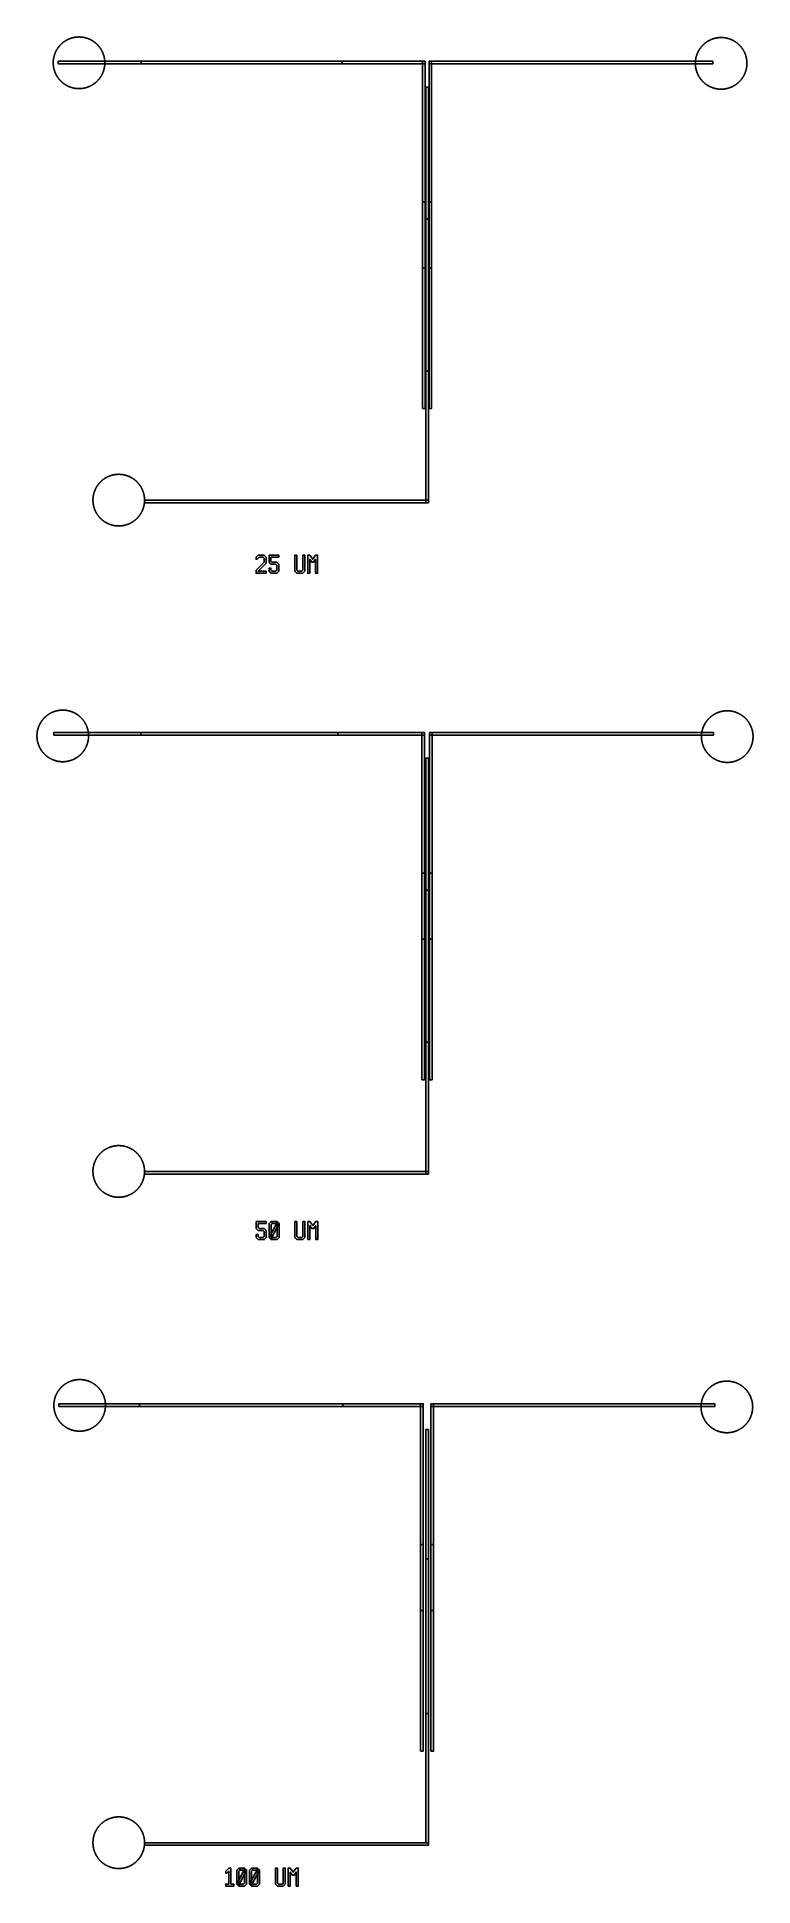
# Model space of a CAD drawing. Extents: x -15120 to 12634, y -34177 to 37439.
import ezdxf

# ---------------------------------------------------------------- set-up
doc = ezdxf.new("R2010")
doc.units = 0
doc.layers.add('New_Layer', color=20, linetype='CONTINUOUS')
doc.layers.add('Poly', color=20, linetype='CONTINUOUS')

msp = doc.modelspace()

# ---------------------------------------------------------------- linework, layer by layer
at = {"layer": 'New_Layer'}
for points in [[(-12489.8, 36424.45), (-12490.1, 36410.35), (-12490.6, 36396.25), (-12491.3, 36382.2), (-12491.75, 36375.15), (-12492.2, 36368.15), (-12492.7, 36361.15), (-12493.3, 36354.1), (-12493.9, 36347.1), (-12494.6, 36340.05), (-12495.3, 36333.05), (-12496.05, 36326.05), (-12497.75, 36312.05), (-12498.65, 36305.1), (-12499.65, 36298.1), (-12500.65, 36291.15), (-12501.7, 36284.2), (-12502.8, 36277.25), (-12504, 36270.25), (-12505.2, 36263.35), (-12506.45, 36256.4), (-12507.75, 36249.5), (-12509.1, 36242.55), (-12510.5, 36235.7), (-12511.95, 36228.8), (-12513.45, 36221.95), (-12515, 36215.05), (-12516.6, 36208.2), (-12518.25, 36201.35), (-12519.95, 36194.5), (-12521.7, 36187.65), (-12523.5, 36180.85), (-12525.35, 36174.05), (-12527.2, 36167.3), (-12529.15, 36160.5), (-12531.15, 36153.7), (-12533.15, 36147), (-12535.25, 36140.25), (-12537.35, 36133.55), (-12541.75, 36120.15), (-12544.05, 36113.45), (-12546.35, 36106.8), (-12548.7, 36100.2), (-12551.1, 36093.55), (-12553.55, 36086.95), (-12556.05, 36080.4), (-12558.6, 36073.8), (-12561.2, 36067.25), (-12563.8, 36060.8), (-12566.5, 36054.25), (-12569.25, 36047.7), (-12572, 36041.3), (-12574.85, 36034.8), (-12577.7, 36028.4), (-12580.6, 36022), (-12583.55, 36015.6), (-12586.55, 36009.25), (-12589.6, 36002.9), (-12592.7, 35996.55), (-12595.85, 35990.2), (-12599.05, 35983.9), (-12602.25, 35977.65), (-12605.5, 35971.45), (-12608.8, 35965.25), (-12612.2, 35959), (-12615.55, 35952.9), (-12619, 35946.75), (-12622.5, 35940.6), (-12626.05, 35934.5), (-12629.6, 35928.45), (-12633.25, 35922.35), (-12636.85, 35916.4), (-12640.55, 35910.4), (-12644.35, 35904.35), (-12648.1, 35898.45), (-12651.95, 35892.5), (-12655.8, 35886.65), (-12659.7, 35880.8), (-12663.65, 35875), (-12667.65, 35869.15), (-12671.7, 35863.35), (-12675.75, 35857.65), (-12679.85, 35851.95), (-12684, 35846.25), (-12688.2, 35840.6), (-12692.45, 35834.95), (-12696.7, 35829.35), (-12701, 35823.8), (-12705.35, 35818.25), (-12709.75, 35812.75), (-12714.2, 35807.25), (-12718.65, 35801.8), (-12723.15, 35796.4), (-12727.7, 35791), (-12732.3, 35785.6), (-12736.9, 35780.35), (-12741.55, 35775.05), (-12746.25, 35769.8), (-12751, 35764.55), (-12755.75, 35759.35), (-12760.5, 35754.25), (-12765.4, 35749.1), (-12770.25, 35744.05), (-12775.15, 35739), (-12780.1, 35733.95), (-12785.1, 35728.95), (-12790.15, 35724), (-12795.2, 35719.1), (-12800.25, 35714.25), (-12805.4, 35709.35), (-12810.5, 35704.6), (-12815.7, 35699.85), (-12820.95, 35695.1), (-12826.2, 35690.4), (-12831.5, 35685.75), (-12836.75, 35681.15), (-12842.15, 35676.55), (-12847.55, 35672), (-12852.95, 35667.5), (-12858.4, 35663.05), (-12863.9, 35658.6), (-12869.4, 35654.2), (-12874.95, 35649.85), (-12880.5, 35645.55), (-12886.1, 35641.3), (-12891.75, 35637.05), (-12897.4, 35632.85), (-12903.1, 35628.7), (-12908.8, 35624.6), (-12914.5, 35620.55), (-12920.3, 35616.5), (-12926.15, 35612.5), (-12931.95, 35608.55), (-12937.8, 35604.65), (-12943.65, 35600.8), (-12949.6, 35596.95), (-12955.5, 35593.2), (-12961.55, 35589.4), (-12967.55, 35585.7), (-12973.5, 35582.1), (-12979.6, 35578.45), (-12985.65, 35574.9), (-12991.75, 35571.35), (-12997.9, 35567.85), (-13004.05, 35564.4), (-13010.15, 35561.05), (-13016.4, 35557.65), (-13022.6, 35554.35), (-13028.8, 35551.1), (-13035.05, 35547.9), (-13041.35, 35544.7), (-13047.7, 35541.55), (-13054.05, 35538.45), (-13060.4, 35535.4), (-13066.75, 35532.4), (-13073.15, 35529.45), (-13079.55, 35526.55), (-13085.95, 35523.7), (-13092.45, 35520.85), (-13098.85, 35518.1), (-13105.4, 35515.35), (-13111.95, 35512.65), (-13118.4, 35510.05), (-13124.95, 35507.45), (-13131.55, 35504.9), (-13138.1, 35502.4), (-13144.7, 35499.95), (-13151.35, 35497.55), (-13157.95, 35495.2), (-13164.6, 35492.9), (-13171.3, 35490.6), (-13184.7, 35486.2), (-13191.4, 35484.1), (-13198.15, 35482), (-13204.85, 35480), (-13211.65, 35478), (-13218.45, 35476.05), (-13225.2, 35474.2), (-13232, 35472.35), (-13238.8, 35470.55), (-13245.65, 35468.8), (-13252.5, 35467.1), (-13259.35, 35465.45), (-13266.2, 35463.85), (-13273.1, 35462.3), (-13279.95, 35460.8), (-13286.85, 35459.35), (-13293.7, 35457.95), (-13300.65, 35456.6), (-13307.55, 35455.3), (-13314.5, 35454.05), (-13321.4, 35452.85), (-13328.4, 35451.65), (-13335.35, 35450.55), (-13342.3, 35449.5), (-13349.25, 35448.5), (-13356.25, 35447.5), (-13363.2, 35446.6), (-13377.2, 35444.9), (-13384.2, 35444.15), (-13391.2, 35443.45), (-13398.25, 35442.75), (-13405.25, 35442.15), (-13412.3, 35441.55), (-13419.3, 35441.05), (-13426.3, 35440.6), (-13433.35, 35440.15), (-13447.4, 35439.45), (-13461.5, 35438.95), (-13475.6, 35438.65), (-13489.7, 35438.55), (-13503.8, 35438.65), (-13517.9, 35438.95), (-13532, 35439.45), (-13546.05, 35440.15), (-13553.1, 35440.6), (-13560.1, 35441.05), (-13567.1, 35441.55), (-13574.15, 35442.15), (-13581.15, 35442.75), (-13588.2, 35443.45), (-13595.2, 35444.15), (-13602.2, 35444.9), (-13616.2, 35446.6), (-13623.15, 35447.5), (-13630.15, 35448.5), (-13637.1, 35449.5), (-13644.05, 35450.55), (-13651, 35451.65), (-13658, 35452.85), (-13664.9, 35454.05), (-13671.85, 35455.3), (-13678.75, 35456.6), (-13685.7, 35457.95), (-13692.55, 35459.35), (-13699.45, 35460.8), (-13706.3, 35462.3), (-13713.2, 35463.85), (-13720.05, 35465.45), (-13726.9, 35467.1), (-13733.75, 35468.8), (-13740.6, 35470.55), (-13747.4, 35472.35), (-13754.2, 35474.2), (-13760.95, 35476.05), (-13767.75, 35478), (-13774.55, 35480), (-13781.25, 35482), (-13788, 35484.1), (-13794.7, 35486.2), (-13808.1, 35490.6), (-13814.8, 35492.9), (-13821.45, 35495.2), (-13828.05, 35497.55), (-13834.7, 35499.95), (-13841.3, 35502.4), (-13847.85, 35504.9), (-13854.45, 35507.45), (-13861, 35510.05), (-13867.45, 35512.65), (-13874, 35515.35), (-13880.55, 35518.1), (-13886.95, 35520.85), (-13893.45, 35523.7), (-13899.85, 35526.55), (-13906.25, 35529.45), (-13912.65, 35532.4), (-13919, 35535.4), (-13925.35, 35538.45), (-13931.7, 35541.55), (-13938.05, 35544.7), (-13944.35, 35547.9), (-13950.6, 35551.1), (-13956.8, 35554.35), (-13963, 35557.65), (-13969.25, 35561.05), (-13975.35, 35564.4), (-13981.5, 35567.85), (-13987.65, 35571.35), (-13993.75, 35574.9), (-13999.8, 35578.45), (-14005.9, 35582.1), (-14011.85, 35585.7), (-14017.85, 35589.4), (-14023.9, 35593.2), (-14029.8, 35596.95), (-14035.75, 35600.8), (-14041.6, 35604.65), (-14047.45, 35608.55), (-14053.25, 35612.5), (-14059.1, 35616.5), (-14064.9, 35620.55), (-14070.6, 35624.6), (-14076.3, 35628.7), (-14082, 35632.85), (-14087.65, 35637.05), (-14093.3, 35641.3), (-14098.9, 35645.55), (-14104.45, 35649.85), (-14110, 35654.2), (-14115.5, 35658.6), (-14121, 35663.05), (-14126.45, 35667.5), (-14131.85, 35672), (-14137.25, 35676.55), (-14142.65, 35681.15), (-14147.9, 35685.75), (-14153.2, 35690.4), (-14158.45, 35695.1), (-14163.7, 35699.85), (-14168.9, 35704.6), (-14174, 35709.35), (-14179.15, 35714.25), (-14184.2, 35719.1), (-14189.25, 35724), (-14194.3, 35728.95), (-14199.3, 35733.95), (-14204.25, 35739), (-14209.15, 35744.05), (-14214, 35749.1), (-14218.9, 35754.25), (-14223.65, 35759.35), (-14228.4, 35764.55), (-14233.15, 35769.8), (-14237.85, 35775.05), (-14242.5, 35780.35), (-14247.1, 35785.6), (-14251.7, 35791), (-14256.25, 35796.4), (-14260.75, 35801.8), (-14265.2, 35807.25), (-14269.65, 35812.75), (-14274.05, 35818.25), (-14278.4, 35823.8), (-14282.7, 35829.35), (-14286.95, 35834.95), (-14291.2, 35840.6), (-14295.4, 35846.25), (-14299.55, 35851.95), (-14303.65, 35857.65), (-14307.7, 35863.35), (-14311.75, 35869.15), (-14315.75, 35875), (-14319.7, 35880.8), (-14323.6, 35886.65), (-14327.45, 35892.5), (-14331.3, 35898.45), (-14335.05, 35904.35), (-14338.85, 35910.4), (-14342.55, 35916.4), (-14346.15, 35922.35), (-14349.8, 35928.45), (-14353.35, 35934.5), (-14356.9, 35940.6), (-14360.4, 35946.75), (-14363.85, 35952.9), (-14367.2, 35959), (-14370.6, 35965.25), (-14373.9, 35971.45), (-14377.15, 35977.65), (-14380.35, 35983.9), (-14383.55, 35990.2), (-14386.7, 35996.55), (-14389.8, 36002.9), (-14392.85, 36009.25), (-14395.85, 36015.6), (-14398.8, 36022), (-14401.7, 36028.4), (-14404.55, 36034.8), (-14407.4, 36041.3), (-14410.15, 36047.7), (-14412.9, 36054.25), (-14415.6, 36060.8), (-14418.2, 36067.25), (-14420.8, 36073.8), (-14423.35, 36080.4), (-14425.85, 36086.95), (-14428.3, 36093.55), (-14430.7, 36100.2), (-14433.05, 36106.8), (-14435.35, 36113.45), (-14437.65, 36120.15), (-14442.05, 36133.55), (-14444.15, 36140.25), (-14446.25, 36147), (-14448.25, 36153.7), (-14450.25, 36160.5), (-14452.2, 36167.3), (-14454.05, 36174.05), (-14455.9, 36180.85), (-14457.7, 36187.65), (-14459.45, 36194.5), (-14461.15, 36201.35), (-14462.8, 36208.2), (-14464.4, 36215.05), (-14465.95, 36221.95), (-14467.45, 36228.8), (-14468.9, 36235.7), (-14470.3, 36242.55), (-14471.65, 36249.5), (-14472.95, 36256.4), (-14474.2, 36263.35), (-14475.4, 36270.25), (-14476.6, 36277.25), (-14477.7, 36284.2), (-14478.75, 36291.15), (-14479.75, 36298.1), (-14480.75, 36305.1), (-14481.65, 36312.05), (-14483.35, 36326.05), (-14484.1, 36333.05), (-14484.8, 36340.05), (-14485.5, 36347.1), (-14486.1, 36354.1), (-14486.7, 36361.15), (-14487.2, 36368.15), (-14487.65, 36375.15), (-14488.1, 36382.2), (-14488.8, 36396.25), (-14489.3, 36410.35), (-14489.6, 36424.45), (-14489.7, 36438.55), (-14489.6, 36452.65), (-14489.3, 36466.75), (-14488.8, 36480.85), (-14488.1, 36494.9), (-14487.65, 36501.95), (-14487.2, 36508.95), (-14486.7, 36515.95), (-14486.1, 36523), (-14485.5, 36530), (-14484.8, 36537.05), (-14484.1, 36544.05), (-14483.35, 36551.05), (-14481.65, 36565.05), (-14480.75, 36572), (-14479.75, 36579), (-14478.75, 36585.95), (-14477.7, 36592.9), (-14476.6, 36599.85), (-14475.4, 36606.85), (-14474.2, 36613.75), (-14472.95, 36620.7), (-14471.65, 36627.6), (-14470.3, 36634.55), (-14468.9, 36641.4), (-14467.45, 36648.3), (-14465.95, 36655.15), (-14464.4, 36662.05), (-14462.8, 36668.9), (-14461.15, 36675.75), (-14459.45, 36682.6), (-14457.7, 36689.45), (-14455.9, 36696.25), (-14454.05, 36703.05), (-14452.2, 36709.8), (-14450.25, 36716.6), (-14448.25, 36723.4), (-14446.25, 36730.1), (-14444.15, 36736.85), (-14442.05, 36743.55), (-14437.65, 36756.95), (-14435.35, 36763.65), (-14433.05, 36770.3), (-14430.7, 36776.9), (-14428.3, 36783.55), (-14425.85, 36790.15), (-14423.35, 36796.7), (-14420.8, 36803.3), (-14418.2, 36809.85), (-14415.6, 36816.3), (-14412.9, 36822.85), (-14410.15, 36829.4), (-14407.4, 36835.8), (-14404.55, 36842.3), (-14401.7, 36848.7), (-14398.8, 36855.1), (-14395.85, 36861.5), (-14392.85, 36867.85), (-14389.8, 36874.2), (-14386.7, 36880.55), (-14383.55, 36886.9), (-14380.35, 36893.2), (-14377.15, 36899.45), (-14373.9, 36905.65), (-14370.6, 36911.85), (-14367.2, 36918.1), (-14363.85, 36924.2), (-14360.4, 36930.35), (-14356.9, 36936.5), (-14353.35, 36942.6), (-14349.8, 36948.65), (-14346.15, 36954.75), (-14342.55, 36960.7), (-14338.85, 36966.7), (-14335.05, 36972.75), (-14331.3, 36978.65), (-14327.45, 36984.6), (-14323.6, 36990.45), (-14319.7, 36996.3), (-14315.75, 37002.1), (-14311.75, 37007.95), (-14307.7, 37013.75), (-14303.65, 37019.45), (-14299.55, 37025.15), (-14295.4, 37030.85), (-14291.2, 37036.5), (-14286.95, 37042.15), (-14282.7, 37047.75), (-14278.4, 37053.3), (-14274.05, 37058.85), (-14269.65, 37064.35), (-14265.2, 37069.85), (-14260.75, 37075.3), (-14256.25, 37080.7), (-14251.7, 37086.1), (-14247.1, 37091.5), (-14242.5, 37096.75), (-14237.85, 37102.05), (-14233.15, 37107.3), (-14228.4, 37112.55), (-14223.65, 37117.75), (-14218.9, 37122.85), (-14214, 37128), (-14209.15, 37133.05), (-14204.25, 37138.1), (-14199.3, 37143.15), (-14194.3, 37148.15), (-14189.25, 37153.1), (-14184.2, 37158), (-14179.15, 37162.85), (-14174, 37167.75), (-14168.9, 37172.5), (-14163.7, 37177.25), (-14158.45, 37182), (-14153.2, 37186.7), (-14147.9, 37191.35), (-14142.65, 37195.95), (-14137.25, 37200.55), (-14131.85, 37205.1), (-14126.45, 37209.6), (-14121, 37214.05), (-14115.5, 37218.5), (-14110, 37222.9), (-14104.45, 37227.25), (-14098.9, 37231.55), (-14093.3, 37235.8), (-14087.65, 37240.05), (-14082, 37244.25), (-14076.3, 37248.4), (-14070.6, 37252.5), (-14064.9, 37256.55), (-14059.1, 37260.6), (-14053.25, 37264.6), (-14047.45, 37268.55), (-14041.6, 37272.45), (-14035.75, 37276.3), (-14029.8, 37280.15), (-14023.9, 37283.9), (-14017.85, 37287.7), (-14011.85, 37291.4), (-14005.9, 37295), (-13999.8, 37298.65), (-13993.75, 37302.2), (-13987.65, 37305.75), (-13981.5, 37309.25), (-13975.35, 37312.7), (-13969.25, 37316.05), (-13963, 37319.45), (-13956.8, 37322.75), (-13950.6, 37326), (-13944.35, 37329.2), (-13938.05, 37332.4), (-13931.7, 37335.55), (-13925.35, 37338.65), (-13919, 37341.7), (-13912.65, 37344.7), (-13906.25, 37347.65), (-13899.85, 37350.55), (-13893.45, 37353.4), (-13886.95, 37356.25), (-13880.55, 37359), (-13874, 37361.75), (-13867.45, 37364.45), (-13861, 37367.05), (-13854.45, 37369.65), (-13847.85, 37372.2), (-13841.3, 37374.7), (-13834.7, 37377.15), (-13828.05, 37379.55), (-13821.45, 37381.9), (-13814.8, 37384.2), (-13808.1, 37386.5), (-13794.7, 37390.9), (-13788, 37393), (-13781.25, 37395.1), (-13774.55, 37397.1), (-13767.75, 37399.1), (-13760.95, 37401.05), (-13754.2, 37402.9), (-13747.4, 37404.75), (-13740.6, 37406.55), (-13733.75, 37408.3), (-13726.9, 37410), (-13720.05, 37411.65), (-13713.2, 37413.25), (-13706.3, 37414.8), (-13699.45, 37416.3), (-13692.55, 37417.75), (-13685.7, 37419.15), (-13678.75, 37420.5), (-13671.85, 37421.8), (-13664.9, 37423.05), (-13658, 37424.25), (-13651, 37425.45), (-13644.05, 37426.55), (-13637.1, 37427.6), (-13630.15, 37428.6), (-13623.15, 37429.6), (-13616.2, 37430.5), (-13602.2, 37432.2), (-13595.2, 37432.95), (-13588.2, 37433.65), (-13581.15, 37434.35), (-13574.15, 37434.95), (-13567.1, 37435.55), (-13560.1, 37436.05), (-13553.1, 37436.5), (-13546.05, 37436.95), (-13532, 37437.65), (-13517.9, 37438.15), (-13503.8, 37438.45), (-13489.7, 37438.55), (-13475.6, 37438.45), (-13461.5, 37438.15), (-13447.4, 37437.65), (-13433.35, 37436.95), (-13426.3, 37436.5), (-13419.3, 37436.05), (-13412.3, 37435.55), (-13405.25, 37434.95), (-13398.25, 37434.35), (-13391.2, 37433.65), (-13384.2, 37432.95), (-13377.2, 37432.2), (-13363.2, 37430.5), (-13356.25, 37429.6), (-13349.25, 37428.6), (-13342.3, 37427.6), (-13335.35, 37426.55), (-13328.4, 37425.45), (-13321.4, 37424.25), (-13314.5, 37423.05), (-13307.55, 37421.8), (-13300.65, 37420.5), (-13293.7, 37419.15), (-13286.85, 37417.75), (-13279.95, 37416.3), (-13273.1, 37414.8), (-13266.2, 37413.25), (-13259.35, 37411.65), (-13252.5, 37410), (-13245.65, 37408.3), (-13238.8, 37406.55), (-13232, 37404.75), (-13225.2, 37402.9), (-13218.45, 37401.05), (-13211.65, 37399.1), (-13204.85, 37397.1), (-13198.15, 37395.1), (-13191.4, 37393), (-13184.7, 37390.9), (-13171.3, 37386.5), (-13164.6, 37384.2), (-13157.95, 37381.9), (-13151.35, 37379.55), (-13144.7, 37377.15), (-13138.1, 37374.7), (-13131.55, 37372.2), (-13124.95, 37369.65), (-13118.4, 37367.05), (-13111.95, 37364.45), (-13105.4, 37361.75), (-13098.85, 37359), (-13092.45, 37356.25), (-13085.95, 37353.4), (-13079.55, 37350.55), (-13073.15, 37347.65), (-13066.75, 37344.7), (-13060.4, 37341.7), (-13054.05, 37338.65), (-13047.7, 37335.55), (-13041.35, 37332.4), (-13035.05, 37329.2), (-13028.8, 37326), (-13022.6, 37322.75), (-13016.4, 37319.45), (-13010.15, 37316.05), (-13004.05, 37312.7), (-12997.9, 37309.25), (-12991.75, 37305.75), (-12985.65, 37302.2), (-12979.6, 37298.65), (-12973.5, 37295), (-12967.55, 37291.4), (-12961.55, 37287.7), (-12955.5, 37283.9), (-12949.6, 37280.15), (-12943.65, 37276.3), (-12937.8, 37272.45), (-12931.95, 37268.55), (-12926.15, 37264.6), (-12920.3, 37260.6), (-12914.5, 37256.55), (-12908.8, 37252.5), (-12903.1, 37248.4), (-12897.4, 37244.25), (-12891.75, 37240.05), (-12886.1, 37235.8), (-12880.5, 37231.55), (-12874.95, 37227.25), (-12869.4, 37222.9), (-12863.9, 37218.5), (-12858.4, 37214.05), (-12852.95, 37209.6), (-12847.55, 37205.1), (-12842.15, 37200.55), (-12836.75, 37195.95), (-12831.5, 37191.35), (-12826.2, 37186.7), (-12820.95, 37182), (-12815.7, 37177.25), (-12810.5, 37172.5), (-12805.4, 37167.75), (-12800.25, 37162.85), (-12795.2, 37158), (-12790.15, 37153.1), (-12785.1, 37148.15), (-12780.1, 37143.15), (-12775.15, 37138.1), (-12770.25, 37133.05), (-12765.4, 37128), (-12760.5, 37122.85), (-12755.75, 37117.75), (-12751, 37112.55), (-12746.25, 37107.3), (-12741.55, 37102.05), (-12736.9, 37096.75), (-12732.3, 37091.5), (-12727.7, 37086.1), (-12723.15, 37080.7), (-12718.65, 37075.3), (-12714.2, 37069.85), (-12709.75, 37064.35), (-12705.35, 37058.85), (-12701, 37053.3), (-12696.7, 37047.75), (-12692.45, 37042.15), (-12688.2, 37036.5), (-12684, 37030.85), (-12679.85, 37025.15), (-12675.75, 37019.45), (-12671.7, 37013.75), (-12667.65, 37007.95), (-12663.65, 37002.1), (-12659.7, 36996.3), (-12655.8, 36990.45), (-12651.95, 36984.6), (-12648.1, 36978.65), (-12644.35, 36972.75), (-12640.55, 36966.7), (-12636.85, 36960.7), (-12633.25, 36954.75), (-12629.6, 36948.65), (-12626.05, 36942.6), (-12622.5, 36936.5), (-12619, 36930.35), (-12615.55, 36924.2), (-12612.2, 36918.1), (-12608.8, 36911.85), (-12605.5, 36905.65), (-12602.25, 36899.45), (-12599.05, 36893.2), (-12595.85, 36886.9), (-12592.7, 36880.55), (-12589.6, 36874.2), (-12586.55, 36867.85), (-12583.55, 36861.5), (-12580.6, 36855.1), (-12577.7, 36848.7), (-12574.85, 36842.3), (-12572, 36835.8), (-12569.25, 36829.4), (-12566.5, 36822.85), (-12563.8, 36816.3), (-12561.2, 36809.85), (-12558.6, 36803.3), (-12556.05, 36796.7), (-12553.55, 36790.15), (-12551.1, 36783.55), (-12548.7, 36776.9), (-12546.35, 36770.3), (-12544.05, 36763.65), (-12541.75, 36756.95), (-12537.35, 36743.55), (-12535.25, 36736.85), (-12533.15, 36730.1), (-12531.15, 36723.4), (-12529.15, 36716.6), (-12527.2, 36709.8), (-12525.35, 36703.05), (-12523.5, 36696.25), (-12521.7, 36689.45), (-12519.95, 36682.6), (-12518.25, 36675.75), (-12516.6, 36668.9), (-12515, 36662.05), (-12513.45, 36655.15), (-12511.95, 36648.3), (-12510.5, 36641.4), (-12509.1, 36634.55), (-12507.75, 36627.6), (-12506.45, 36620.7), (-12505.2, 36613.75), (-12504, 36606.85), (-12502.8, 36599.85), (-12501.7, 36592.9), (-12500.65, 36585.95), (-12499.65, 36579), (-12498.65, 36572), (-12497.75, 36565.05), (-12496.05, 36551.05), (-12495.3, 36544.05), (-12494.6, 36537.05), (-12493.9, 36530), (-12493.3, 36523), (-12492.7, 36515.95), (-12492.2, 36508.95), (-12491.75, 36501.95), (-12491.3, 36494.9), (-12490.6, 36480.85), (-12490.1, 36466.75), (-12489.8, 36452.65), (-12489.7, 36438.55)], [(12396.7, 36403.1), (12396.4, 36389), (12395.9, 36374.9), (12395.2, 36360.85), (12394.75, 36353.8), (12394.3, 36346.8), (12393.8, 36339.8), (12393.2, 36332.75), (12392.6, 36325.75), (12391.9, 36318.7), (12391.2, 36311.7), (12390.45, 36304.7), (12388.75, 36290.7), (12387.85, 36283.75), (12386.85, 36276.75), (12385.85, 36269.8), (12384.8, 36262.85), (12383.7, 36255.9), (12382.5, 36248.9), (12381.3, 36242), (12380.05, 36235.05), (12378.75, 36228.15), (12377.4, 36221.2), (12376, 36214.35), (12374.55, 36207.45), (12373.05, 36200.6), (12371.5, 36193.7), (12369.9, 36186.85), (12368.25, 36180), (12366.55, 36173.15), (12364.8, 36166.3), (12363, 36159.5), (12361.15, 36152.7), (12359.3, 36145.95), (12357.35, 36139.15), (12355.35, 36132.35), (12353.35, 36125.65), (12351.25, 36118.9), (12349.15, 36112.2), (12344.75, 36098.8), (12342.45, 36092.1), (12340.15, 36085.45), (12337.8, 36078.85), (12335.4, 36072.2), (12332.95, 36065.6), (12330.45, 36059.05), (12327.9, 36052.45), (12325.3, 36045.9), (12322.7, 36039.45), (12320, 36032.9), (12317.25, 36026.35), (12314.5, 36019.95), (12311.65, 36013.45), (12308.8, 36007.05), (12305.9, 36000.65), (12302.95, 35994.25), (12299.95, 35987.9), (12296.9, 35981.55), (12293.8, 35975.2), (12290.65, 35968.85), (12287.45, 35962.55), (12284.25, 35956.3), (12281, 35950.1), (12277.7, 35943.9), (12274.3, 35937.65), (12270.95, 35931.55), (12267.5, 35925.4), (12264, 35919.25), (12260.45, 35913.15), (12256.9, 35907.1), (12253.25, 35901), (12249.65, 35895.05), (12245.95, 35889.05), (12242.15, 35883), (12238.4, 35877.1), (12234.55, 35871.15), (12230.7, 35865.3), (12226.8, 35859.45), (12222.85, 35853.65), (12218.85, 35847.8), (12214.8, 35842), (12210.75, 35836.3), (12206.65, 35830.6), (12202.5, 35824.9), (12198.3, 35819.25), (12194.05, 35813.6), (12189.8, 35808), (12185.5, 35802.45), (12181.15, 35796.9), (12176.75, 35791.4), (12172.3, 35785.9), (12167.85, 35780.45), (12163.35, 35775.05), (12158.8, 35769.65), (12154.2, 35764.25), (12149.6, 35759), (12144.95, 35753.7), (12140.25, 35748.45), (12135.5, 35743.2), (12130.75, 35738), (12126, 35732.9), (12121.1, 35727.75), (12116.25, 35722.7), (12111.35, 35717.65), (12106.4, 35712.6), (12101.4, 35707.6), (12096.35, 35702.65), (12091.3, 35697.75), (12086.25, 35692.9), (12081.1, 35688), (12076, 35683.25), (12070.8, 35678.5), (12065.55, 35673.75), (12060.3, 35669.05), (12055, 35664.4), (12049.75, 35659.8), (12044.35, 35655.2), (12038.95, 35650.65), (12033.55, 35646.15), (12028.1, 35641.7), (12022.6, 35637.25), (12017.1, 35632.85), (12011.55, 35628.5), (12006, 35624.2), (12000.4, 35619.95), (11994.75, 35615.7), (11989.1, 35611.5), (11983.4, 35607.35), (11977.7, 35603.25), (11972, 35599.2), (11966.2, 35595.15), (11960.35, 35591.15), (11954.55, 35587.2), (11948.7, 35583.3), (11942.85, 35579.45), (11936.9, 35575.6), (11931, 35571.85), (11924.95, 35568.05), (11918.95, 35564.35), (11913, 35560.75), (11906.9, 35557.1), (11900.85, 35553.55), (11894.75, 35550), (11888.6, 35546.5), (11882.45, 35543.05), (11876.35, 35539.7), (11870.1, 35536.3), (11863.9, 35533), (11857.7, 35529.75), (11851.45, 35526.55), (11845.15, 35523.35), (11838.8, 35520.2), (11832.45, 35517.1), (11826.1, 35514.05), (11819.75, 35511.05), (11813.35, 35508.1), (11806.95, 35505.2), (11800.55, 35502.35), (11794.05, 35499.5), (11787.65, 35496.75), (11781.1, 35494), (11774.55, 35491.3), (11768.1, 35488.7), (11761.55, 35486.1), (11754.95, 35483.55), (11748.4, 35481.05), (11741.8, 35478.6), (11735.15, 35476.2), (11728.55, 35473.85), (11721.9, 35471.55), (11715.2, 35469.25), (11701.8, 35464.85), (11695.1, 35462.75), (11688.35, 35460.65), (11681.65, 35458.65), (11674.85, 35456.65), (11668.05, 35454.7), (11661.3, 35452.85), (11654.5, 35451), (11647.7, 35449.2), (11640.85, 35447.45), (11634, 35445.75), (11627.15, 35444.1), (11620.3, 35442.5), (11613.4, 35440.95), (11606.55, 35439.45), (11599.65, 35438), (11592.8, 35436.6), (11585.85, 35435.25), (11578.95, 35433.95), (11572, 35432.7), (11565.1, 35431.5), (11558.1, 35430.3), (11551.15, 35429.2), (11544.2, 35428.15), (11537.25, 35427.15), (11530.25, 35426.15), (11523.3, 35425.25), (11509.3, 35423.55), (11502.3, 35422.8), (11495.3, 35422.1), (11488.25, 35421.4), (11481.25, 35420.8), (11474.2, 35420.2), (11467.2, 35419.7), (11460.2, 35419.25), (11453.15, 35418.8), (11439.1, 35418.1), (11425, 35417.6), (11410.9, 35417.3), (11396.8, 35417.2), (11382.7, 35417.3), (11368.6, 35417.6), (11354.5, 35418.1), (11340.45, 35418.8), (11333.4, 35419.25), (11326.4, 35419.7), (11319.4, 35420.2), (11312.35, 35420.8), (11305.35, 35421.4), (11298.3, 35422.1), (11291.3, 35422.8), (11284.3, 35423.55), (11270.3, 35425.25), (11263.35, 35426.15), (11256.35, 35427.15), (11249.4, 35428.15), (11242.45, 35429.2), (11235.5, 35430.3), (11228.5, 35431.5), (11221.6, 35432.7), (11214.65, 35433.95), (11207.75, 35435.25), (11200.8, 35436.6), (11193.95, 35438), (11187.05, 35439.45), (11180.2, 35440.95), (11173.3, 35442.5), (11166.45, 35444.1), (11159.6, 35445.75), (11152.75, 35447.45), (11145.9, 35449.2), (11139.1, 35451), (11132.3, 35452.85), (11125.55, 35454.7), (11118.75, 35456.65), (11111.95, 35458.65), (11105.25, 35460.65), (11098.5, 35462.75), (11091.8, 35464.85), (11078.4, 35469.25), (11071.7, 35471.55), (11065.05, 35473.85), (11058.45, 35476.2), (11051.8, 35478.6), (11045.2, 35481.05), (11038.65, 35483.55), (11032.05, 35486.1), (11025.5, 35488.7), (11019.05, 35491.3), (11012.5, 35494), (11005.95, 35496.75), (10999.55, 35499.5), (10993.05, 35502.35), (10986.65, 35505.2), (10980.25, 35508.1), (10973.85, 35511.05), (10967.5, 35514.05), (10961.15, 35517.1), (10954.8, 35520.2), (10948.45, 35523.35), (10942.15, 35526.55), (10935.9, 35529.75), (10929.7, 35533), (10923.5, 35536.3), (10917.25, 35539.7), (10911.15, 35543.05), (10905, 35546.5), (10898.85, 35550), (10892.75, 35553.55), (10886.7, 35557.1), (10880.6, 35560.75), (10874.65, 35564.35), (10868.65, 35568.05), (10862.6, 35571.85), (10856.7, 35575.6), (10850.75, 35579.45), (10844.9, 35583.3), (10839.05, 35587.2), (10833.25, 35591.15), (10827.4, 35595.15), (10821.6, 35599.2), (10815.9, 35603.25), (10810.2, 35607.35), (10804.5, 35611.5), (10798.85, 35615.7), (10793.2, 35619.95), (10787.6, 35624.2), (10782.05, 35628.5), (10776.5, 35632.85), (10771, 35637.25), (10765.5, 35641.7), (10760.05, 35646.15), (10754.65, 35650.65), (10749.25, 35655.2), (10743.85, 35659.8), (10738.6, 35664.4), (10733.3, 35669.05), (10728.05, 35673.75), (10722.8, 35678.5), (10717.6, 35683.25), (10712.5, 35688), (10707.35, 35692.9), (10702.3, 35697.75), (10697.25, 35702.65), (10692.2, 35707.6), (10687.2, 35712.6), (10682.25, 35717.65), (10677.35, 35722.7), (10672.5, 35727.75), (10667.6, 35732.9), (10662.85, 35738), (10658.1, 35743.2), (10653.35, 35748.45), (10648.65, 35753.7), (10644, 35759), (10639.4, 35764.25), (10634.8, 35769.65), (10630.25, 35775.05), (10625.75, 35780.45), (10621.3, 35785.9), (10616.85, 35791.4), (10612.45, 35796.9), (10608.1, 35802.45), (10603.8, 35808), (10599.55, 35813.6), (10595.3, 35819.25), (10591.1, 35824.9), (10586.95, 35830.6), (10582.85, 35836.3), (10578.8, 35842), (10574.75, 35847.8), (10570.75, 35853.65), (10566.8, 35859.45), (10562.9, 35865.3), (10559.05, 35871.15), (10555.2, 35877.1), (10551.45, 35883), (10547.65, 35889.05), (10543.95, 35895.05), (10540.35, 35901), (10536.7, 35907.1), (10533.15, 35913.15), (10529.6, 35919.25), (10526.1, 35925.4), (10522.65, 35931.55), (10519.3, 35937.65), (10515.9, 35943.9), (10512.6, 35950.1), (10509.35, 35956.3), (10506.15, 35962.55), (10502.95, 35968.85), (10499.8, 35975.2), (10496.7, 35981.55), (10493.65, 35987.9), (10490.65, 35994.25), (10487.7, 36000.65), (10484.8, 36007.05), (10481.95, 36013.45), (10479.1, 36019.95), (10476.35, 36026.35), (10473.6, 36032.9), (10470.9, 36039.45), (10468.3, 36045.9), (10465.7, 36052.45), (10463.15, 36059.05), (10460.65, 36065.6), (10458.2, 36072.2), (10455.8, 36078.85), (10453.45, 36085.45), (10451.15, 36092.1), (10448.85, 36098.8), (10444.45, 36112.2), (10442.35, 36118.9), (10440.25, 36125.65), (10438.25, 36132.35), (10436.25, 36139.15), (10434.3, 36145.95), (10432.45, 36152.7), (10430.6, 36159.5), (10428.8, 36166.3), (10427.05, 36173.15), (10425.35, 36180), (10423.7, 36186.85), (10422.1, 36193.7), (10420.55, 36200.6), (10419.05, 36207.45), (10417.6, 36214.35), (10416.2, 36221.2), (10414.85, 36228.15), (10413.55, 36235.05), (10412.3, 36242), (10411.1, 36248.9), (10409.9, 36255.9), (10408.8, 36262.85), (10407.75, 36269.8), (10406.75, 36276.75), (10405.75, 36283.75), (10404.85, 36290.7), (10403.15, 36304.7), (10402.4, 36311.7), (10401.7, 36318.7), (10401, 36325.75), (10400.4, 36332.75), (10399.8, 36339.8), (10399.3, 36346.8), (10398.85, 36353.8), (10398.4, 36360.85), (10397.7, 36374.9), (10397.2, 36389), (10396.9, 36403.1), (10396.8, 36417.2), (10396.9, 36431.3), (10397.2, 36445.4), (10397.7, 36459.5), (10398.4, 36473.55), (10398.85, 36480.6), (10399.3, 36487.6), (10399.8, 36494.6), (10400.4, 36501.65), (10401, 36508.65), (10401.7, 36515.7), (10402.4, 36522.7), (10403.15, 36529.7), (10404.85, 36543.7), (10405.75, 36550.65), (10406.75, 36557.65), (10407.75, 36564.6), (10408.8, 36571.55), (10409.9, 36578.5), (10411.1, 36585.5), (10412.3, 36592.4), (10413.55, 36599.35), (10414.85, 36606.25), (10416.2, 36613.2), (10417.6, 36620.05), (10419.05, 36626.95), (10420.55, 36633.8), (10422.1, 36640.7), (10423.7, 36647.55), (10425.35, 36654.4), (10427.05, 36661.25), (10428.8, 36668.1), (10430.6, 36674.9), (10432.45, 36681.7), (10434.3, 36688.45), (10436.25, 36695.25), (10438.25, 36702.05), (10440.25, 36708.75), (10442.35, 36715.5), (10444.45, 36722.2), (10448.85, 36735.6), (10451.15, 36742.3), (10453.45, 36748.95), (10455.8, 36755.55), (10458.2, 36762.2), (10460.65, 36768.8), (10463.15, 36775.35), (10465.7, 36781.95), (10468.3, 36788.5), (10470.9, 36794.95), (10473.6, 36801.5), (10476.35, 36808.05), (10479.1, 36814.45), (10481.95, 36820.95), (10484.8, 36827.35), (10487.7, 36833.75), (10490.65, 36840.15), (10493.65, 36846.5), (10496.7, 36852.85), (10499.8, 36859.2), (10502.95, 36865.55), (10506.15, 36871.85), (10509.35, 36878.1), (10512.6, 36884.3), (10515.9, 36890.5), (10519.3, 36896.75), (10522.65, 36902.85), (10526.1, 36909), (10529.6, 36915.15), (10533.15, 36921.25), (10536.7, 36927.3), (10540.35, 36933.4), (10543.95, 36939.35), (10547.65, 36945.35), (10551.45, 36951.4), (10555.2, 36957.3), (10559.05, 36963.25), (10562.9, 36969.1), (10566.8, 36974.95), (10570.75, 36980.75), (10574.75, 36986.6), (10578.8, 36992.4), (10582.85, 36998.1), (10586.95, 37003.8), (10591.1, 37009.5), (10595.3, 37015.15), (10599.55, 37020.8), (10603.8, 37026.4), (10608.1, 37031.95), (10612.45, 37037.5), (10616.85, 37043), (10621.3, 37048.5), (10625.75, 37053.95), (10630.25, 37059.35), (10634.8, 37064.75), (10639.4, 37070.15), (10644, 37075.4), (10648.65, 37080.7), (10653.35, 37085.95), (10658.1, 37091.2), (10662.85, 37096.4), (10667.6, 37101.5), (10672.5, 37106.65), (10677.35, 37111.7), (10682.25, 37116.75), (10687.2, 37121.8), (10692.2, 37126.8), (10697.25, 37131.75), (10702.3, 37136.65), (10707.35, 37141.5), (10712.5, 37146.4), (10717.6, 37151.15), (10722.8, 37155.9), (10728.05, 37160.65), (10733.3, 37165.35), (10738.6, 37170), (10743.85, 37174.6), (10749.25, 37179.2), (10754.65, 37183.75), (10760.05, 37188.25), (10765.5, 37192.7), (10771, 37197.15), (10776.5, 37201.55), (10782.05, 37205.9), (10787.6, 37210.2), (10793.2, 37214.45), (10798.85, 37218.7), (10804.5, 37222.9), (10810.2, 37227.05), (10815.9, 37231.15), (10821.6, 37235.2), (10827.4, 37239.25), (10833.25, 37243.25), (10839.05, 37247.2), (10844.9, 37251.1), (10850.75, 37254.95), (10856.7, 37258.8), (10862.6, 37262.55), (10868.65, 37266.35), (10874.65, 37270.05), (10880.6, 37273.65), (10886.7, 37277.3), (10892.75, 37280.85), (10898.85, 37284.4), (10905, 37287.9), (10911.15, 37291.35), (10917.25, 37294.7), (10923.5, 37298.1), (10929.7, 37301.4), (10935.9, 37304.65), (10942.15, 37307.85), (10948.45, 37311.05), (10954.8, 37314.2), (10961.15, 37317.3), (10967.5, 37320.35), (10973.85, 37323.35), (10980.25, 37326.3), (10986.65, 37329.2), (10993.05, 37332.05), (10999.55, 37334.9), (11005.95, 37337.65), (11012.5, 37340.4), (11019.05, 37343.1), (11025.5, 37345.7), (11032.05, 37348.3), (11038.65, 37350.85), (11045.2, 37353.35), (11051.8, 37355.8), (11058.45, 37358.2), (11065.05, 37360.55), (11071.7, 37362.85), (11078.4, 37365.15), (11091.8, 37369.55), (11098.5, 37371.65), (11105.25, 37373.75), (11111.95, 37375.75), (11118.75, 37377.75), (11125.55, 37379.7), (11132.3, 37381.55), (11139.1, 37383.4), (11145.9, 37385.2), (11152.75, 37386.95), (11159.6, 37388.65), (11166.45, 37390.3), (11173.3, 37391.9), (11180.2, 37393.45), (11187.05, 37394.95), (11193.95, 37396.4), (11200.8, 37397.8), (11207.75, 37399.15), (11214.65, 37400.45), (11221.6, 37401.7), (11228.5, 37402.9), (11235.5, 37404.1), (11242.45, 37405.2), (11249.4, 37406.25), (11256.35, 37407.25), (11263.35, 37408.25), (11270.3, 37409.15), (11284.3, 37410.85), (11291.3, 37411.6), (11298.3, 37412.3), (11305.35, 37413), (11312.35, 37413.6), (11319.4, 37414.2), (11326.4, 37414.7), (11333.4, 37415.15), (11340.45, 37415.6), (11354.5, 37416.3), (11368.6, 37416.8), (11382.7, 37417.1), (11396.8, 37417.2), (11410.9, 37417.1), (11425, 37416.8), (11439.1, 37416.3), (11453.15, 37415.6), (11460.2, 37415.15), (11467.2, 37414.7), (11474.2, 37414.2), (11481.25, 37413.6), (11488.25, 37413), (11495.3, 37412.3), (11502.3, 37411.6), (11509.3, 37410.85), (11523.3, 37409.15), (11530.25, 37408.25), (11537.25, 37407.25), (11544.2, 37406.25), (11551.15, 37405.2), (11558.1, 37404.1), (11565.1, 37402.9), (11572, 37401.7), (11578.95, 37400.45), (11585.85, 37399.15), (11592.8, 37397.8), (11599.65, 37396.4), (11606.55, 37394.95), (11613.4, 37393.45), (11620.3, 37391.9), (11627.15, 37390.3), (11634, 37388.65), (11640.85, 37386.95), (11647.7, 37385.2), (11654.5, 37383.4), (11661.3, 37381.55), (11668.05, 37379.7), (11674.85, 37377.75), (11681.65, 37375.75), (11688.35, 37373.75), (11695.1, 37371.65), (11701.8, 37369.55), (11715.2, 37365.15), (11721.9, 37362.85), (11728.55, 37360.55), (11735.15, 37358.2), (11741.8, 37355.8), (11748.4, 37353.35), (11754.95, 37350.85), (11761.55, 37348.3), (11768.1, 37345.7), (11774.55, 37343.1), (11781.1, 37340.4), (11787.65, 37337.65), (11794.05, 37334.9), (11800.55, 37332.05), (11806.95, 37329.2), (11813.35, 37326.3), (11819.75, 37323.35), (11826.1, 37320.35), (11832.45, 37317.3), (11838.8, 37314.2), (11845.15, 37311.05), (11851.45, 37307.85), (11857.7, 37304.65), (11863.9, 37301.4), (11870.1, 37298.1), (11876.35, 37294.7), (11882.45, 37291.35), (11888.6, 37287.9), (11894.75, 37284.4), (11900.85, 37280.85), (11906.9, 37277.3), (11913, 37273.65), (11918.95, 37270.05), (11924.95, 37266.35), (11931, 37262.55), (11936.9, 37258.8), (11942.85, 37254.95), (11948.7, 37251.1), (11954.55, 37247.2), (11960.35, 37243.25), (11966.2, 37239.25), (11972, 37235.2), (11977.7, 37231.15), (11983.4, 37227.05), (11989.1, 37222.9), (11994.75, 37218.7), (12000.4, 37214.45), (12006, 37210.2), (12011.55, 37205.9), (12017.1, 37201.55), (12022.6, 37197.15), (12028.1, 37192.7), (12033.55, 37188.25), (12038.95, 37183.75), (12044.35, 37179.2), (12049.75, 37174.6), (12055, 37170), (12060.3, 37165.35), (12065.55, 37160.65), (12070.8, 37155.9), (12076, 37151.15), (12081.1, 37146.4), (12086.25, 37141.5), (12091.3, 37136.65), (12096.35, 37131.75), (12101.4, 37126.8), (12106.4, 37121.8), (12111.35, 37116.75), (12116.25, 37111.7), (12121.1, 37106.65), (12126, 37101.5), (12130.75, 37096.4), (12135.5, 37091.2), (12140.25, 37085.95), (12144.95, 37080.7), (12149.6, 37075.4), (12154.2, 37070.15), (12158.8, 37064.75), (12163.35, 37059.35), (12167.85, 37053.95), (12172.3, 37048.5), (12176.75, 37043), (12181.15, 37037.5), (12185.5, 37031.95), (12189.8, 37026.4), (12194.05, 37020.8), (12198.3, 37015.15), (12202.5, 37009.5), (12206.65, 37003.8), (12210.75, 36998.1), (12214.8, 36992.4), (12218.85, 36986.6), (12222.85, 36980.75), (12226.8, 36974.95), (12230.7, 36969.1), (12234.55, 36963.25), (12238.4, 36957.3), (12242.15, 36951.4), (12245.95, 36945.35), (12249.65, 36939.35), (12253.25, 36933.4), (12256.9, 36927.3), (12260.45, 36921.25), (12264, 36915.15), (12267.5, 36909), (12270.95, 36902.85), (12274.3, 36896.75), (12277.7, 36890.5), (12281, 36884.3), (12284.25, 36878.1), (12287.45, 36871.85), (12290.65, 36865.55), (12293.8, 36859.2), (12296.9, 36852.85), (12299.95, 36846.5), (12302.95, 36840.15), (12305.9, 36833.75), (12308.8, 36827.35), (12311.65, 36820.95), (12314.5, 36814.45), (12317.25, 36808.05), (12320, 36801.5), (12322.7, 36794.95), (12325.3, 36788.5), (12327.9, 36781.95), (12330.45, 36775.35), (12332.95, 36768.8), (12335.4, 36762.2), (12337.8, 36755.55), (12340.15, 36748.95), (12342.45, 36742.3), (12344.75, 36735.6), (12349.15, 36722.2), (12351.25, 36715.5), (12353.35, 36708.75), (12355.35, 36702.05), (12357.35, 36695.25), (12359.3, 36688.45), (12361.15, 36681.7), (12363, 36674.9), (12364.8, 36668.1), (12366.55, 36661.25), (12368.25, 36654.4), (12369.9, 36647.55), (12371.5, 36640.7), (12373.05, 36633.8), (12374.55, 36626.95), (12376, 36620.05), (12377.4, 36613.2), (12378.75, 36606.25), (12380.05, 36599.35), (12381.3, 36592.4), (12382.5, 36585.5), (12383.7, 36578.5), (12384.8, 36571.55), (12385.85, 36564.6), (12386.85, 36557.65), (12387.85, 36550.65), (12388.75, 36543.7), (12390.45, 36529.7), (12391.2, 36522.7), (12391.9, 36515.7), (12392.6, 36508.65), (12393.2, 36501.65), (12393.8, 36494.6), (12394.3, 36487.6), (12394.75, 36480.6), (12395.2, 36473.55), (12395.9, 36459.5), (12396.4, 36445.4), (12396.7, 36431.3), (12396.8, 36417.2)], [(-175, 28500), (-75, 28500), (-75, 36500), (-175, 36500)], [(75, 28500), (175, 28500), (175, 36500), (75, 36500)], [(-175, 23050), (-75, 23050), (-75, 31050), (-175, 31050)], [(75, 23050), (175, 23050), (175, 31050), (75, 31050)], [(-10950.1, 19485.9), (-10950.4, 19471.8), (-10950.9, 19457.7), (-10951.6, 19443.65), (-10952.05, 19436.6), (-10952.5, 19429.6), (-10953, 19422.6), (-10953.6, 19415.55), (-10954.2, 19408.55), (-10954.9, 19401.5), (-10955.6, 19394.5), (-10956.35, 19387.5), (-10958.05, 19373.5), (-10958.95, 19366.55), (-10959.95, 19359.55), (-10960.95, 19352.6), (-10962, 19345.65), (-10963.1, 19338.7), (-10964.3, 19331.7), (-10965.5, 19324.8), (-10966.75, 19317.85), (-10968.05, 19310.95), (-10969.4, 19304), (-10970.8, 19297.15), (-10972.25, 19290.25), (-10973.75, 19283.4), (-10975.3, 19276.5), (-10976.9, 19269.65), (-10978.55, 19262.8), (-10980.25, 19255.95), (-10982, 19249.1), (-10983.8, 19242.3), (-10985.65, 19235.5), (-10987.5, 19228.75), (-10989.45, 19221.95), (-10991.45, 19215.15), (-10993.45, 19208.45), (-10995.55, 19201.7), (-10997.65, 19195), (-11002.05, 19181.6), (-11004.35, 19174.9), (-11006.65, 19168.25), (-11009, 19161.65), (-11011.4, 19155), (-11013.85, 19148.4), (-11016.35, 19141.85), (-11018.9, 19135.25), (-11021.5, 19128.7), (-11024.1, 19122.25), (-11026.8, 19115.7), (-11029.55, 19109.15), (-11032.3, 19102.75), (-11035.15, 19096.25), (-11038, 19089.85), (-11040.9, 19083.45), (-11043.85, 19077.05), (-11046.85, 19070.7), (-11049.9, 19064.35), (-11053, 19058), (-11056.15, 19051.65), (-11059.35, 19045.35), (-11062.55, 19039.1), (-11065.8, 19032.9), (-11069.1, 19026.7), (-11072.5, 19020.45), (-11075.85, 19014.35), (-11079.3, 19008.2), (-11082.8, 19002.05), (-11086.35, 18995.95), (-11089.9, 18989.9), (-11093.55, 18983.8), (-11097.15, 18977.85), (-11100.85, 18971.85), (-11104.65, 18965.8), (-11108.4, 18959.9), (-11112.25, 18953.95), (-11116.1, 18948.1), (-11120, 18942.25), (-11123.95, 18936.45), (-11127.95, 18930.6), (-11132, 18924.8), (-11136.05, 18919.1), (-11140.15, 18913.4), (-11144.3, 18907.7), (-11148.5, 18902.05), (-11152.75, 18896.4), (-11157, 18890.8), (-11161.3, 18885.25), (-11165.65, 18879.7), (-11170.05, 18874.2), (-11174.5, 18868.7), (-11178.95, 18863.25), (-11183.45, 18857.85), (-11188, 18852.45), (-11192.6, 18847.05), (-11197.2, 18841.8), (-11201.85, 18836.5), (-11206.55, 18831.25), (-11211.3, 18826), (-11216.05, 18820.8), (-11220.8, 18815.7), (-11225.7, 18810.55), (-11230.55, 18805.5), (-11235.45, 18800.45), (-11240.4, 18795.4), (-11245.4, 18790.4), (-11250.45, 18785.45), (-11255.5, 18780.55), (-11260.55, 18775.7), (-11265.7, 18770.8), (-11270.8, 18766.05), (-11276, 18761.3), (-11281.25, 18756.55), (-11286.5, 18751.85), (-11291.8, 18747.2), (-11297.05, 18742.6), (-11302.45, 18738), (-11307.85, 18733.45), (-11313.25, 18728.95), (-11318.7, 18724.5), (-11324.2, 18720.05), (-11329.7, 18715.65), (-11335.25, 18711.3), (-11340.8, 18707), (-11346.4, 18702.75), (-11352.05, 18698.5), (-11357.7, 18694.3), (-11363.4, 18690.15), (-11369.1, 18686.05), (-11374.8, 18682), (-11380.6, 18677.95), (-11386.45, 18673.95), (-11392.25, 18670), (-11398.1, 18666.1), (-11403.95, 18662.25), (-11409.9, 18658.4), (-11415.8, 18654.65), (-11421.85, 18650.85), (-11427.85, 18647.15), (-11433.8, 18643.55), (-11439.9, 18639.9), (-11445.95, 18636.35), (-11452.05, 18632.8), (-11458.2, 18629.3), (-11464.35, 18625.85), (-11470.45, 18622.5), (-11476.7, 18619.1), (-11482.9, 18615.8), (-11489.1, 18612.55), (-11495.35, 18609.35), (-11501.65, 18606.15), (-11508, 18603), (-11514.35, 18599.9), (-11520.7, 18596.85), (-11527.05, 18593.85), (-11533.45, 18590.9), (-11539.85, 18588), (-11546.25, 18585.15), (-11552.75, 18582.3), (-11559.15, 18579.55), (-11565.7, 18576.8), (-11572.25, 18574.1), (-11578.7, 18571.5), (-11585.25, 18568.9), (-11591.85, 18566.35), (-11598.4, 18563.85), (-11605, 18561.4), (-11611.65, 18559), (-11618.25, 18556.65), (-11624.9, 18554.35), (-11631.6, 18552.05), (-11645, 18547.65), (-11651.7, 18545.55), (-11658.45, 18543.45), (-11665.15, 18541.45), (-11671.95, 18539.45), (-11678.75, 18537.5), (-11685.5, 18535.65), (-11692.3, 18533.8), (-11699.1, 18532), (-11705.95, 18530.25), (-11712.8, 18528.55), (-11719.65, 18526.9), (-11726.5, 18525.3), (-11733.4, 18523.75), (-11740.25, 18522.25), (-11747.15, 18520.8), (-11754, 18519.4), (-11760.95, 18518.05), (-11767.85, 18516.75), (-11774.8, 18515.5), (-11781.7, 18514.3), (-11788.7, 18513.1), (-11795.65, 18512), (-11802.6, 18510.95), (-11809.55, 18509.95), (-11816.55, 18508.95), (-11823.5, 18508.05), (-11837.5, 18506.35), (-11844.5, 18505.6), (-11851.5, 18504.9), (-11858.55, 18504.2), (-11865.55, 18503.6), (-11872.6, 18503), (-11879.6, 18502.5), (-11886.6, 18502.05), (-11893.65, 18501.6), (-11907.7, 18500.9), (-11921.8, 18500.4), (-11935.9, 18500.1), (-11950, 18500), (-11964.1, 18500.1), (-11978.2, 18500.4), (-11992.3, 18500.9), (-12006.35, 18501.6), (-12013.4, 18502.05), (-12020.4, 18502.5), (-12027.4, 18503), (-12034.45, 18503.6), (-12041.45, 18504.2), (-12048.5, 18504.9), (-12055.5, 18505.6), (-12062.5, 18506.35), (-12076.5, 18508.05), (-12083.45, 18508.95), (-12090.45, 18509.95), (-12097.4, 18510.95), (-12104.35, 18512), (-12111.3, 18513.1), (-12118.3, 18514.3), (-12125.2, 18515.5), (-12132.15, 18516.75), (-12139.05, 18518.05), (-12146, 18519.4), (-12152.85, 18520.8), (-12159.75, 18522.25), (-12166.6, 18523.75), (-12173.5, 18525.3), (-12180.35, 18526.9), (-12187.2, 18528.55), (-12194.05, 18530.25), (-12200.9, 18532), (-12207.7, 18533.8), (-12214.5, 18535.65), (-12221.25, 18537.5), (-12228.05, 18539.45), (-12234.85, 18541.45), (-12241.55, 18543.45), (-12248.3, 18545.55), (-12255, 18547.65), (-12268.4, 18552.05), (-12275.1, 18554.35), (-12281.75, 18556.65), (-12288.35, 18559), (-12295, 18561.4), (-12301.6, 18563.85), (-12308.15, 18566.35), (-12314.75, 18568.9), (-12321.3, 18571.5), (-12327.75, 18574.1), (-12334.3, 18576.8), (-12340.85, 18579.55), (-12347.25, 18582.3), (-12353.75, 18585.15), (-12360.15, 18588), (-12366.55, 18590.9), (-12372.95, 18593.85), (-12379.3, 18596.85), (-12385.65, 18599.9), (-12392, 18603), (-12398.35, 18606.15), (-12404.65, 18609.35), (-12410.9, 18612.55), (-12417.1, 18615.8), (-12423.3, 18619.1), (-12429.55, 18622.5), (-12435.65, 18625.85), (-12441.8, 18629.3), (-12447.95, 18632.8), (-12454.05, 18636.35), (-12460.1, 18639.9), (-12466.2, 18643.55), (-12472.15, 18647.15), (-12478.15, 18650.85), (-12484.2, 18654.65), (-12490.1, 18658.4), (-12496.05, 18662.25), (-12501.9, 18666.1), (-12507.75, 18670), (-12513.55, 18673.95), (-12519.4, 18677.95), (-12525.2, 18682), (-12530.9, 18686.05), (-12536.6, 18690.15), (-12542.3, 18694.3), (-12547.95, 18698.5), (-12553.6, 18702.75), (-12559.2, 18707), (-12564.75, 18711.3), (-12570.3, 18715.65), (-12575.8, 18720.05), (-12581.3, 18724.5), (-12586.75, 18728.95), (-12592.15, 18733.45), (-12597.55, 18738), (-12602.95, 18742.6), (-12608.2, 18747.2), (-12613.5, 18751.85), (-12618.75, 18756.55), (-12624, 18761.3), (-12629.2, 18766.05), (-12634.3, 18770.8), (-12639.45, 18775.7), (-12644.5, 18780.55), (-12649.55, 18785.45), (-12654.6, 18790.4), (-12659.6, 18795.4), (-12664.55, 18800.45), (-12669.45, 18805.5), (-12674.3, 18810.55), (-12679.2, 18815.7), (-12683.95, 18820.8), (-12688.7, 18826), (-12693.45, 18831.25), (-12698.15, 18836.5), (-12702.8, 18841.8), (-12707.4, 18847.05), (-12712, 18852.45), (-12716.55, 18857.85), (-12721.05, 18863.25), (-12725.5, 18868.7), (-12729.95, 18874.2), (-12734.35, 18879.7), (-12738.7, 18885.25), (-12743, 18890.8), (-12747.25, 18896.4), (-12751.5, 18902.05), (-12755.7, 18907.7), (-12759.85, 18913.4), (-12763.95, 18919.1), (-12768, 18924.8), (-12772.05, 18930.6), (-12776.05, 18936.45), (-12780, 18942.25), (-12783.9, 18948.1), (-12787.75, 18953.95), (-12791.6, 18959.9), (-12795.35, 18965.8), (-12799.15, 18971.85), (-12802.85, 18977.85), (-12806.45, 18983.8), (-12810.1, 18989.9), (-12813.65, 18995.95), (-12817.2, 19002.05), (-12820.7, 19008.2), (-12824.15, 19014.35), (-12827.5, 19020.45), (-12830.9, 19026.7), (-12834.2, 19032.9), (-12837.45, 19039.1), (-12840.65, 19045.35), (-12843.85, 19051.65), (-12847, 19058), (-12850.1, 19064.35), (-12853.15, 19070.7), (-12856.15, 19077.05), (-12859.1, 19083.45), (-12862, 19089.85), (-12864.85, 19096.25), (-12867.7, 19102.75), (-12870.45, 19109.15), (-12873.2, 19115.7), (-12875.9, 19122.25), (-12878.5, 19128.7), (-12881.1, 19135.25), (-12883.65, 19141.85), (-12886.15, 19148.4), (-12888.6, 19155), (-12891, 19161.65), (-12893.35, 19168.25), (-12895.65, 19174.9), (-12897.95, 19181.6), (-12902.35, 19195), (-12904.45, 19201.7), (-12906.55, 19208.45), (-12908.55, 19215.15), (-12910.55, 19221.95), (-12912.5, 19228.75), (-12914.35, 19235.5), (-12916.2, 19242.3), (-12918, 19249.1), (-12919.75, 19255.95), (-12921.45, 19262.8), (-12923.1, 19269.65), (-12924.7, 19276.5), (-12926.25, 19283.4), (-12927.75, 19290.25), (-12929.2, 19297.15), (-12930.6, 19304), (-12931.95, 19310.95), (-12933.25, 19317.85), (-12934.5, 19324.8), (-12935.7, 19331.7), (-12936.9, 19338.7), (-12938, 19345.65), (-12939.05, 19352.6), (-12940.05, 19359.55), (-12941.05, 19366.55), (-12941.95, 19373.5), (-12943.65, 19387.5), (-12944.4, 19394.5), (-12945.1, 19401.5), (-12945.8, 19408.55), (-12946.4, 19415.55), (-12947, 19422.6), (-12947.5, 19429.6), (-12947.95, 19436.6), (-12948.4, 19443.65), (-12949.1, 19457.7), (-12949.6, 19471.8), (-12949.9, 19485.9), (-12950, 19500), (-12949.9, 19514.1), (-12949.6, 19528.2), (-12949.1, 19542.3), (-12948.4, 19556.35), (-12947.95, 19563.4), (-12947.5, 19570.4), (-12947, 19577.4), (-12946.4, 19584.45), (-12945.8, 19591.45), (-12945.1, 19598.5), (-12944.4, 19605.5), (-12943.65, 19612.5), (-12941.95, 19626.5), (-12941.05, 19633.45), (-12940.05, 19640.45), (-12939.05, 19647.4), (-12938, 19654.35), (-12936.9, 19661.3), (-12935.7, 19668.3), (-12934.5, 19675.2), (-12933.25, 19682.15), (-12931.95, 19689.05), (-12930.6, 19696), (-12929.2, 19702.85), (-12927.75, 19709.75), (-12926.25, 19716.6), (-12924.7, 19723.5), (-12923.1, 19730.35), (-12921.45, 19737.2), (-12919.75, 19744.05), (-12918, 19750.9), (-12916.2, 19757.7), (-12914.35, 19764.5), (-12912.5, 19771.25), (-12910.55, 19778.05), (-12908.55, 19784.85), (-12906.55, 19791.55), (-12904.45, 19798.3), (-12902.35, 19805), (-12897.95, 19818.4), (-12895.65, 19825.1), (-12893.35, 19831.75), (-12891, 19838.35), (-12888.6, 19845), (-12886.15, 19851.6), (-12883.65, 19858.15), (-12881.1, 19864.75), (-12878.5, 19871.3), (-12875.9, 19877.75), (-12873.2, 19884.3), (-12870.45, 19890.85), (-12867.7, 19897.25), (-12864.85, 19903.75), (-12862, 19910.15), (-12859.1, 19916.55), (-12856.15, 19922.95), (-12853.15, 19929.3), (-12850.1, 19935.65), (-12847, 19942), (-12843.85, 19948.35), (-12840.65, 19954.65), (-12837.45, 19960.9), (-12834.2, 19967.1), (-12830.9, 19973.3), (-12827.5, 19979.55), (-12824.15, 19985.65), (-12820.7, 19991.8), (-12817.2, 19997.95), (-12813.65, 20004.05), (-12810.1, 20010.1), (-12806.45, 20016.2), (-12802.85, 20022.15), (-12799.15, 20028.15), (-12795.35, 20034.2), (-12791.6, 20040.1), (-12787.75, 20046.05), (-12783.9, 20051.9), (-12780, 20057.75), (-12776.05, 20063.55), (-12772.05, 20069.4), (-12768, 20075.2), (-12763.95, 20080.9), (-12759.85, 20086.6), (-12755.7, 20092.3), (-12751.5, 20097.95), (-12747.25, 20103.6), (-12743, 20109.2), (-12738.7, 20114.75), (-12734.35, 20120.3), (-12729.95, 20125.8), (-12725.5, 20131.3), (-12721.05, 20136.75), (-12716.55, 20142.15), (-12712, 20147.55), (-12707.4, 20152.95), (-12702.8, 20158.2), (-12698.15, 20163.5), (-12693.45, 20168.75), (-12688.7, 20174), (-12683.95, 20179.2), (-12679.2, 20184.3), (-12674.3, 20189.45), (-12669.45, 20194.5), (-12664.55, 20199.55), (-12659.6, 20204.6), (-12654.6, 20209.6), (-12649.55, 20214.55), (-12644.5, 20219.45), (-12639.45, 20224.3), (-12634.3, 20229.2), (-12629.2, 20233.95), (-12624, 20238.7), (-12618.75, 20243.45), (-12613.5, 20248.15), (-12608.2, 20252.8), (-12602.95, 20257.4), (-12597.55, 20262), (-12592.15, 20266.55), (-12586.75, 20271.05), (-12581.3, 20275.5), (-12575.8, 20279.95), (-12570.3, 20284.35), (-12564.75, 20288.7), (-12559.2, 20293), (-12553.6, 20297.25), (-12547.95, 20301.5), (-12542.3, 20305.7), (-12536.6, 20309.85), (-12530.9, 20313.95), (-12525.2, 20318), (-12519.4, 20322.05), (-12513.55, 20326.05), (-12507.75, 20330), (-12501.9, 20333.9), (-12496.05, 20337.75), (-12490.1, 20341.6), (-12484.2, 20345.35), (-12478.15, 20349.15), (-12472.15, 20352.85), (-12466.2, 20356.45), (-12460.1, 20360.1), (-12454.05, 20363.65), (-12447.95, 20367.2), (-12441.8, 20370.7), (-12435.65, 20374.15), (-12429.55, 20377.5), (-12423.3, 20380.9), (-12417.1, 20384.2), (-12410.9, 20387.45), (-12404.65, 20390.65), (-12398.35, 20393.85), (-12392, 20397), (-12385.65, 20400.1), (-12379.3, 20403.15), (-12372.95, 20406.15), (-12366.55, 20409.1), (-12360.15, 20412), (-12353.75, 20414.85), (-12347.25, 20417.7), (-12340.85, 20420.45), (-12334.3, 20423.2), (-12327.75, 20425.9), (-12321.3, 20428.5), (-12314.75, 20431.1), (-12308.15, 20433.65), (-12301.6, 20436.15), (-12295, 20438.6), (-12288.35, 20441), (-12281.75, 20443.35), (-12275.1, 20445.65), (-12268.4, 20447.95), (-12255, 20452.35), (-12248.3, 20454.45), (-12241.55, 20456.55), (-12234.85, 20458.55), (-12228.05, 20460.55), (-12221.25, 20462.5), (-12214.5, 20464.35), (-12207.7, 20466.2), (-12200.9, 20468), (-12194.05, 20469.75), (-12187.2, 20471.45), (-12180.35, 20473.1), (-12173.5, 20474.7), (-12166.6, 20476.25), (-12159.75, 20477.75), (-12152.85, 20479.2), (-12146, 20480.6), (-12139.05, 20481.95), (-12132.15, 20483.25), (-12125.2, 20484.5), (-12118.3, 20485.7), (-12111.3, 20486.9), (-12104.35, 20488), (-12097.4, 20489.05), (-12090.45, 20490.05), (-12083.45, 20491.05), (-12076.5, 20491.95), (-12062.5, 20493.65), (-12055.5, 20494.4), (-12048.5, 20495.1), (-12041.45, 20495.8), (-12034.45, 20496.4), (-12027.4, 20497), (-12020.4, 20497.5), (-12013.4, 20497.95), (-12006.35, 20498.4), (-11992.3, 20499.1), (-11978.2, 20499.6), (-11964.1, 20499.9), (-11950, 20500), (-11935.9, 20499.9), (-11921.8, 20499.6), (-11907.7, 20499.1), (-11893.65, 20498.4), (-11886.6, 20497.95), (-11879.6, 20497.5), (-11872.6, 20497), (-11865.55, 20496.4), (-11858.55, 20495.8), (-11851.5, 20495.1), (-11844.5, 20494.4), (-11837.5, 20493.65), (-11823.5, 20491.95), (-11816.55, 20491.05), (-11809.55, 20490.05), (-11802.6, 20489.05), (-11795.65, 20488), (-11788.7, 20486.9), (-11781.7, 20485.7), (-11774.8, 20484.5), (-11767.85, 20483.25), (-11760.95, 20481.95), (-11754, 20480.6), (-11747.15, 20479.2), (-11740.25, 20477.75), (-11733.4, 20476.25), (-11726.5, 20474.7), (-11719.65, 20473.1), (-11712.8, 20471.45), (-11705.95, 20469.75), (-11699.1, 20468), (-11692.3, 20466.2), (-11685.5, 20464.35), (-11678.75, 20462.5), (-11671.95, 20460.55), (-11665.15, 20458.55), (-11658.45, 20456.55), (-11651.7, 20454.45), (-11645, 20452.35), (-11631.6, 20447.95), (-11624.9, 20445.65), (-11618.25, 20443.35), (-11611.65, 20441), (-11605, 20438.6), (-11598.4, 20436.15), (-11591.85, 20433.65), (-11585.25, 20431.1), (-11578.7, 20428.5), (-11572.25, 20425.9), (-11565.7, 20423.2), (-11559.15, 20420.45), (-11552.75, 20417.7), (-11546.25, 20414.85), (-11539.85, 20412), (-11533.45, 20409.1), (-11527.05, 20406.15), (-11520.7, 20403.15), (-11514.35, 20400.1), (-11508, 20397), (-11501.65, 20393.85), (-11495.35, 20390.65), (-11489.1, 20387.45), (-11482.9, 20384.2), (-11476.7, 20380.9), (-11470.45, 20377.5), (-11464.35, 20374.15), (-11458.2, 20370.7), (-11452.05, 20367.2), (-11445.95, 20363.65), (-11439.9, 20360.1), (-11433.8, 20356.45), (-11427.85, 20352.85), (-11421.85, 20349.15), (-11415.8, 20345.35), (-11409.9, 20341.6), (-11403.95, 20337.75), (-11398.1, 20333.9), (-11392.25, 20330), (-11386.45, 20326.05), (-11380.6, 20322.05), (-11374.8, 20318), (-11369.1, 20313.95), (-11363.4, 20309.85), (-11357.7, 20305.7), (-11352.05, 20301.5), (-11346.4, 20297.25), (-11340.8, 20293), (-11335.25, 20288.7), (-11329.7, 20284.35), (-11324.2, 20279.95), (-11318.7, 20275.5), (-11313.25, 20271.05), (-11307.85, 20266.55), (-11302.45, 20262), (-11297.05, 20257.4), (-11291.8, 20252.8), (-11286.5, 20248.15), (-11281.25, 20243.45), (-11276, 20238.7), (-11270.8, 20233.95), (-11265.7, 20229.2), (-11260.55, 20224.3), (-11255.5, 20219.45), (-11250.45, 20214.55), (-11245.4, 20209.6), (-11240.4, 20204.6), (-11235.45, 20199.55), (-11230.55, 20194.5), (-11225.7, 20189.45), (-11220.8, 20184.3), (-11216.05, 20179.2), (-11211.3, 20174), (-11206.55, 20168.75), (-11201.85, 20163.5), (-11197.2, 20158.2), (-11192.6, 20152.95), (-11188, 20147.55), (-11183.45, 20142.15), (-11178.95, 20136.75), (-11174.5, 20131.3), (-11170.05, 20125.8), (-11165.65, 20120.3), (-11161.3, 20114.75), (-11157, 20109.2), (-11152.75, 20103.6), (-11148.5, 20097.95), (-11144.3, 20092.3), (-11140.15, 20086.6), (-11136.05, 20080.9), (-11132, 20075.2), (-11127.95, 20069.4), (-11123.95, 20063.55), (-11120, 20057.75), (-11116.1, 20051.9), (-11112.25, 20046.05), (-11108.4, 20040.1), (-11104.65, 20034.2), (-11100.85, 20028.15), (-11097.15, 20022.15), (-11093.55, 20016.2), (-11089.9, 20010.1), (-11086.35, 20004.05), (-11082.8, 19997.95), (-11079.3, 19991.8), (-11075.85, 19985.65), (-11072.5, 19979.55), (-11069.1, 19973.3), (-11065.8, 19967.1), (-11062.55, 19960.9), (-11059.35, 19954.65), (-11056.15, 19948.35), (-11053, 19942), (-11049.9, 19935.65), (-11046.85, 19929.3), (-11043.85, 19922.95), (-11040.9, 19916.55), (-11038, 19910.15), (-11035.15, 19903.75), (-11032.3, 19897.25), (-11029.55, 19890.85), (-11026.8, 19884.3), (-11024.1, 19877.75), (-11021.5, 19871.3), (-11018.9, 19864.75), (-11016.35, 19858.15), (-11013.85, 19851.6), (-11011.4, 19845), (-11009, 19838.35), (-11006.65, 19831.75), (-11004.35, 19825.1), (-11002.05, 19818.4), (-10997.65, 19805), (-10995.55, 19798.3), (-10993.45, 19791.55), (-10991.45, 19784.85), (-10989.45, 19778.05), (-10987.5, 19771.25), (-10985.65, 19764.5), (-10983.8, 19757.7), (-10982, 19750.9), (-10980.25, 19744.05), (-10978.55, 19737.2), (-10976.9, 19730.35), (-10975.3, 19723.5), (-10973.75, 19716.6), (-10972.25, 19709.75), (-10970.8, 19702.85), (-10969.4, 19696), (-10968.05, 19689.05), (-10966.75, 19682.15), (-10965.5, 19675.2), (-10964.3, 19668.3), (-10963.1, 19661.3), (-10962, 19654.35), (-10960.95, 19647.4), (-10959.95, 19640.45), (-10958.95, 19633.45), (-10958.05, 19626.5), (-10956.35, 19612.5), (-10955.6, 19605.5), (-10954.9, 19598.5), (-10954.2, 19591.45), (-10953.6, 19584.45), (-10953, 19577.4), (-10952.5, 19570.4), (-10952.05, 19563.4), (-10951.6, 19556.35), (-10950.9, 19542.3), (-10950.4, 19528.2), (-10950.1, 19514.1), (-10950, 19500)], [(-13120.35, 10353.9), (-13120.65, 10339.8), (-13121.15, 10325.7), (-13121.85, 10311.65), (-13122.3, 10304.6), (-13122.75, 10297.6), (-13123.25, 10290.6), (-13123.85, 10283.55), (-13124.45, 10276.55), (-13125.15, 10269.5), (-13125.85, 10262.5), (-13126.6, 10255.5), (-13128.3, 10241.5), (-13129.2, 10234.55), (-13130.2, 10227.55), (-13131.2, 10220.6), (-13132.25, 10213.65), (-13133.35, 10206.7), (-13134.55, 10199.7), (-13135.75, 10192.8), (-13137, 10185.85), (-13138.3, 10178.95), (-13139.65, 10172), (-13141.05, 10165.15), (-13142.5, 10158.25), (-13144, 10151.4), (-13145.55, 10144.5), (-13147.15, 10137.65), (-13148.8, 10130.8), (-13150.5, 10123.95), (-13152.25, 10117.1), (-13154.05, 10110.3), (-13155.9, 10103.5), (-13157.75, 10096.75), (-13159.7, 10089.95), (-13161.7, 10083.15), (-13163.7, 10076.45), (-13165.8, 10069.7), (-13167.9, 10063), (-13172.3, 10049.6), (-13174.6, 10042.9), (-13176.9, 10036.25), (-13179.25, 10029.65), (-13181.65, 10023), (-13184.1, 10016.4), (-13186.6, 10009.85), (-13189.15, 10003.25), (-13191.75, 9996.7), (-13194.35, 9990.25), (-13197.05, 9983.7), (-13199.8, 9977.15), (-13202.55, 9970.75), (-13205.4, 9964.25), (-13208.25, 9957.85), (-13211.15, 9951.45), (-13214.1, 9945.05), (-13217.1, 9938.7), (-13220.15, 9932.35), (-13223.25, 9926), (-13226.4, 9919.65), (-13229.6, 9913.35), (-13232.8, 9907.1), (-13236.05, 9900.9), (-13239.35, 9894.7), (-13242.75, 9888.45), (-13246.1, 9882.35), (-13249.55, 9876.2), (-13253.05, 9870.05), (-13256.6, 9863.95), (-13260.15, 9857.9), (-13263.8, 9851.8), (-13267.4, 9845.85), (-13271.1, 9839.85), (-13274.9, 9833.8), (-13278.65, 9827.9), (-13282.5, 9821.95), (-13286.35, 9816.1), (-13290.25, 9810.25), (-13294.2, 9804.45), (-13298.2, 9798.6), (-13302.25, 9792.8), (-13306.3, 9787.1), (-13310.4, 9781.4), (-13314.55, 9775.7), (-13318.75, 9770.05), (-13323, 9764.4), (-13327.25, 9758.8), (-13331.55, 9753.25), (-13335.9, 9747.7), (-13340.3, 9742.2), (-13344.75, 9736.7), (-13349.2, 9731.25), (-13353.7, 9725.85), (-13358.25, 9720.45), (-13362.85, 9715.05), (-13367.45, 9709.8), (-13372.1, 9704.5), (-13376.8, 9699.25), (-13381.55, 9694), (-13386.3, 9688.8), (-13391.05, 9683.7), (-13395.95, 9678.55), (-13400.8, 9673.5), (-13405.7, 9668.45), (-13410.65, 9663.4), (-13415.65, 9658.4), (-13420.7, 9653.45), (-13425.75, 9648.55), (-13430.8, 9643.7), (-13435.95, 9638.8), (-13441.05, 9634.05), (-13446.25, 9629.3), (-13451.5, 9624.55), (-13456.75, 9619.85), (-13462.05, 9615.2), (-13467.3, 9610.6), (-13472.7, 9606), (-13478.1, 9601.45), (-13483.5, 9596.95), (-13488.95, 9592.5), (-13494.45, 9588.05), (-13499.95, 9583.65), (-13505.5, 9579.3), (-13511.05, 9575), (-13516.65, 9570.75), (-13522.3, 9566.5), (-13527.95, 9562.3), (-13533.65, 9558.15), (-13539.35, 9554.05), (-13545.05, 9550), (-13550.85, 9545.95), (-13556.7, 9541.95), (-13562.5, 9538), (-13568.35, 9534.1), (-13574.2, 9530.25), (-13580.15, 9526.4), (-13586.05, 9522.65), (-13592.1, 9518.85), (-13598.1, 9515.15), (-13604.05, 9511.55), (-13610.15, 9507.9), (-13616.2, 9504.35), (-13622.3, 9500.8), (-13628.45, 9497.3), (-13634.6, 9493.85), (-13640.7, 9490.5), (-13646.95, 9487.1), (-13653.15, 9483.8), (-13659.35, 9480.55), (-13665.6, 9477.35), (-13671.9, 9474.15), (-13678.25, 9471), (-13684.6, 9467.9), (-13690.95, 9464.85), (-13697.3, 9461.85), (-13703.7, 9458.9), (-13710.1, 9456), (-13716.5, 9453.15), (-13723, 9450.3), (-13729.4, 9447.55), (-13735.95, 9444.8), (-13742.5, 9442.1), (-13748.95, 9439.5), (-13755.5, 9436.9), (-13762.1, 9434.35), (-13768.65, 9431.85), (-13775.25, 9429.4), (-13781.9, 9427), (-13788.5, 9424.65), (-13795.15, 9422.35), (-13801.85, 9420.05), (-13815.25, 9415.65), (-13821.95, 9413.55), (-13828.7, 9411.45), (-13835.4, 9409.45), (-13842.2, 9407.45), (-13849, 9405.5), (-13855.75, 9403.65), (-13862.55, 9401.8), (-13869.35, 9400), (-13876.2, 9398.25), (-13883.05, 9396.55), (-13889.9, 9394.9), (-13896.75, 9393.3), (-13903.65, 9391.75), (-13910.5, 9390.25), (-13917.4, 9388.8), (-13924.25, 9387.4), (-13931.2, 9386.05), (-13938.1, 9384.75), (-13945.05, 9383.5), (-13951.95, 9382.3), (-13958.95, 9381.1), (-13965.9, 9380), (-13972.85, 9378.95), (-13979.8, 9377.95), (-13986.8, 9376.95), (-13993.75, 9376.05), (-14007.75, 9374.35), (-14014.75, 9373.6), (-14021.75, 9372.9), (-14028.8, 9372.2), (-14035.8, 9371.6), (-14042.85, 9371), (-14049.85, 9370.5), (-14056.85, 9370.05), (-14063.9, 9369.6), (-14077.95, 9368.9), (-14092.05, 9368.4), (-14106.15, 9368.1), (-14120.25, 9368), (-14134.35, 9368.1), (-14148.45, 9368.4), (-14162.55, 9368.9), (-14176.6, 9369.6), (-14183.65, 9370.05), (-14190.65, 9370.5), (-14197.65, 9371), (-14204.7, 9371.6), (-14211.7, 9372.2), (-14218.75, 9372.9), (-14225.75, 9373.6), (-14232.75, 9374.35), (-14246.75, 9376.05), (-14253.7, 9376.95), (-14260.7, 9377.95), (-14267.65, 9378.95), (-14274.6, 9380), (-14281.55, 9381.1), (-14288.55, 9382.3), (-14295.45, 9383.5), (-14302.4, 9384.75), (-14309.3, 9386.05), (-14316.25, 9387.4), (-14323.1, 9388.8), (-14330, 9390.25), (-14336.85, 9391.75), (-14343.75, 9393.3), (-14350.6, 9394.9), (-14357.45, 9396.55), (-14364.3, 9398.25), (-14371.15, 9400), (-14377.95, 9401.8), (-14384.75, 9403.65), (-14391.5, 9405.5), (-14398.3, 9407.45), (-14405.1, 9409.45), (-14411.8, 9411.45), (-14418.55, 9413.55), (-14425.25, 9415.65), (-14438.65, 9420.05), (-14445.35, 9422.35), (-14452, 9424.65), (-14458.6, 9427), (-14465.25, 9429.4), (-14471.85, 9431.85), (-14478.4, 9434.35), (-14485, 9436.9), (-14491.55, 9439.5), (-14498, 9442.1), (-14504.55, 9444.8), (-14511.1, 9447.55), (-14517.5, 9450.3), (-14524, 9453.15), (-14530.4, 9456), (-14536.8, 9458.9), (-14543.2, 9461.85), (-14549.55, 9464.85), (-14555.9, 9467.9), (-14562.25, 9471), (-14568.6, 9474.15), (-14574.9, 9477.35), (-14581.15, 9480.55), (-14587.35, 9483.8), (-14593.55, 9487.1), (-14599.8, 9490.5), (-14605.9, 9493.85), (-14612.05, 9497.3), (-14618.2, 9500.8), (-14624.3, 9504.35), (-14630.35, 9507.9), (-14636.45, 9511.55), (-14642.4, 9515.15), (-14648.4, 9518.85), (-14654.45, 9522.65), (-14660.35, 9526.4), (-14666.3, 9530.25), (-14672.15, 9534.1), (-14678, 9538), (-14683.8, 9541.95), (-14689.65, 9545.95), (-14695.45, 9550), (-14701.15, 9554.05), (-14706.85, 9558.15), (-14712.55, 9562.3), (-14718.2, 9566.5), (-14723.85, 9570.75), (-14729.45, 9575), (-14735, 9579.3), (-14740.55, 9583.65), (-14746.05, 9588.05), (-14751.55, 9592.5), (-14757, 9596.95), (-14762.4, 9601.45), (-14767.8, 9606), (-14773.2, 9610.6), (-14778.45, 9615.2), (-14783.75, 9619.85), (-14789, 9624.55), (-14794.25, 9629.3), (-14799.45, 9634.05), (-14804.55, 9638.8), (-14809.7, 9643.7), (-14814.75, 9648.55), (-14819.8, 9653.45), (-14824.85, 9658.4), (-14829.85, 9663.4), (-14834.8, 9668.45), (-14839.7, 9673.5), (-14844.55, 9678.55), (-14849.45, 9683.7), (-14854.2, 9688.8), (-14858.95, 9694), (-14863.7, 9699.25), (-14868.4, 9704.5), (-14873.05, 9709.8), (-14877.65, 9715.05), (-14882.25, 9720.45), (-14886.8, 9725.85), (-14891.3, 9731.25), (-14895.75, 9736.7), (-14900.2, 9742.2), (-14904.6, 9747.7), (-14908.95, 9753.25), (-14913.25, 9758.8), (-14917.5, 9764.4), (-14921.75, 9770.05), (-14925.95, 9775.7), (-14930.1, 9781.4), (-14934.2, 9787.1), (-14938.25, 9792.8), (-14942.3, 9798.6), (-14946.3, 9804.45), (-14950.25, 9810.25), (-14954.15, 9816.1), (-14958, 9821.95), (-14961.85, 9827.9), (-14965.6, 9833.8), (-14969.4, 9839.85), (-14973.1, 9845.85), (-14976.7, 9851.8), (-14980.35, 9857.9), (-14983.9, 9863.95), (-14987.45, 9870.05), (-14990.95, 9876.2), (-14994.4, 9882.35), (-14997.75, 9888.45), (-15001.15, 9894.7), (-15004.45, 9900.9), (-15007.7, 9907.1), (-15010.9, 9913.35), (-15014.1, 9919.65), (-15017.25, 9926), (-15020.35, 9932.35), (-15023.4, 9938.7), (-15026.4, 9945.05), (-15029.35, 9951.45), (-15032.25, 9957.85), (-15035.1, 9964.25), (-15037.95, 9970.75), (-15040.7, 9977.15), (-15043.45, 9983.7), (-15046.15, 9990.25), (-15048.75, 9996.7), (-15051.35, 10003.25), (-15053.9, 10009.85), (-15056.4, 10016.4), (-15058.85, 10023), (-15061.25, 10029.65), (-15063.6, 10036.25), (-15065.9, 10042.9), (-15068.2, 10049.6), (-15072.6, 10063), (-15074.7, 10069.7), (-15076.8, 10076.45), (-15078.8, 10083.15), (-15080.8, 10089.95), (-15082.75, 10096.75), (-15084.6, 10103.5), (-15086.45, 10110.3), (-15088.25, 10117.1), (-15090, 10123.95), (-15091.7, 10130.8), (-15093.35, 10137.65), (-15094.95, 10144.5), (-15096.5, 10151.4), (-15098, 10158.25), (-15099.45, 10165.15), (-15100.85, 10172), (-15102.2, 10178.95), (-15103.5, 10185.85), (-15104.75, 10192.8), (-15105.95, 10199.7), (-15107.15, 10206.7), (-15108.25, 10213.65), (-15109.3, 10220.6), (-15110.3, 10227.55), (-15111.3, 10234.55), (-15112.2, 10241.5), (-15113.9, 10255.5), (-15114.65, 10262.5), (-15115.35, 10269.5), (-15116.05, 10276.55), (-15116.65, 10283.55), (-15117.25, 10290.6), (-15117.75, 10297.6), (-15118.2, 10304.6), (-15118.65, 10311.65), (-15119.35, 10325.7), (-15119.85, 10339.8), (-15120.15, 10353.9), (-15120.25, 10368), (-15120.15, 10382.1), (-15119.85, 10396.2), (-15119.35, 10410.3), (-15118.65, 10424.35), (-15118.2, 10431.4), (-15117.75, 10438.4), (-15117.25, 10445.4), (-15116.65, 10452.45), (-15116.05, 10459.45), (-15115.35, 10466.5), (-15114.65, 10473.5), (-15113.9, 10480.5), (-15112.2, 10494.5), (-15111.3, 10501.45), (-15110.3, 10508.45), (-15109.3, 10515.4), (-15108.25, 10522.35), (-15107.15, 10529.3), (-15105.95, 10536.3), (-15104.75, 10543.2), (-15103.5, 10550.15), (-15102.2, 10557.05), (-15100.85, 10564), (-15099.45, 10570.85), (-15098, 10577.75), (-15096.5, 10584.6), (-15094.95, 10591.5), (-15093.35, 10598.35), (-15091.7, 10605.2), (-15090, 10612.05), (-15088.25, 10618.9), (-15086.45, 10625.7), (-15084.6, 10632.5), (-15082.75, 10639.25), (-15080.8, 10646.05), (-15078.8, 10652.85), (-15076.8, 10659.55), (-15074.7, 10666.3), (-15072.6, 10673), (-15068.2, 10686.4), (-15065.9, 10693.1), (-15063.6, 10699.75), (-15061.25, 10706.35), (-15058.85, 10713), (-15056.4, 10719.6), (-15053.9, 10726.15), (-15051.35, 10732.75), (-15048.75, 10739.3), (-15046.15, 10745.75), (-15043.45, 10752.3), (-15040.7, 10758.85), (-15037.95, 10765.25), (-15035.1, 10771.75), (-15032.25, 10778.15), (-15029.35, 10784.55), (-15026.4, 10790.95), (-15023.4, 10797.3), (-15020.35, 10803.65), (-15017.25, 10810), (-15014.1, 10816.35), (-15010.9, 10822.65), (-15007.7, 10828.9), (-15004.45, 10835.1), (-15001.15, 10841.3), (-14997.75, 10847.55), (-14994.4, 10853.65), (-14990.95, 10859.8), (-14987.45, 10865.95), (-14983.9, 10872.05), (-14980.35, 10878.1), (-14976.7, 10884.2), (-14973.1, 10890.15), (-14969.4, 10896.15), (-14965.6, 10902.2), (-14961.85, 10908.1), (-14958, 10914.05), (-14954.15, 10919.9), (-14950.25, 10925.75), (-14946.3, 10931.55), (-14942.3, 10937.4), (-14938.25, 10943.2), (-14934.2, 10948.9), (-14930.1, 10954.6), (-14925.95, 10960.3), (-14921.75, 10965.95), (-14917.5, 10971.6), (-14913.25, 10977.2), (-14908.95, 10982.75), (-14904.6, 10988.3), (-14900.2, 10993.8), (-14895.75, 10999.3), (-14891.3, 11004.75), (-14886.8, 11010.15), (-14882.25, 11015.55), (-14877.65, 11020.95), (-14873.05, 11026.2), (-14868.4, 11031.5), (-14863.7, 11036.75), (-14858.95, 11042), (-14854.2, 11047.2), (-14849.45, 11052.3), (-14844.55, 11057.45), (-14839.7, 11062.5), (-14834.8, 11067.55), (-14829.85, 11072.6), (-14824.85, 11077.6), (-14819.8, 11082.55), (-14814.75, 11087.45), (-14809.7, 11092.3), (-14804.55, 11097.2), (-14799.45, 11101.95), (-14794.25, 11106.7), (-14789, 11111.45), (-14783.75, 11116.15), (-14778.45, 11120.8), (-14773.2, 11125.4), (-14767.8, 11130), (-14762.4, 11134.55), (-14757, 11139.05), (-14751.55, 11143.5), (-14746.05, 11147.95), (-14740.55, 11152.35), (-14735, 11156.7), (-14729.45, 11161), (-14723.85, 11165.25), (-14718.2, 11169.5), (-14712.55, 11173.7), (-14706.85, 11177.85), (-14701.15, 11181.95), (-14695.45, 11186), (-14689.65, 11190.05), (-14683.8, 11194.05), (-14678, 11198), (-14672.15, 11201.9), (-14666.3, 11205.75), (-14660.35, 11209.6), (-14654.45, 11213.35), (-14648.4, 11217.15), (-14642.4, 11220.85), (-14636.45, 11224.45), (-14630.35, 11228.1), (-14624.3, 11231.65), (-14618.2, 11235.2), (-14612.05, 11238.7), (-14605.9, 11242.15), (-14599.8, 11245.5), (-14593.55, 11248.9), (-14587.35, 11252.2), (-14581.15, 11255.45), (-14574.9, 11258.65), (-14568.6, 11261.85), (-14562.25, 11265), (-14555.9, 11268.1), (-14549.55, 11271.15), (-14543.2, 11274.15), (-14536.8, 11277.1), (-14530.4, 11280), (-14524, 11282.85), (-14517.5, 11285.7), (-14511.1, 11288.45), (-14504.55, 11291.2), (-14498, 11293.9), (-14491.55, 11296.5), (-14485, 11299.1), (-14478.4, 11301.65), (-14471.85, 11304.15), (-14465.25, 11306.6), (-14458.6, 11309), (-14452, 11311.35), (-14445.35, 11313.65), (-14438.65, 11315.95), (-14425.25, 11320.35), (-14418.55, 11322.45), (-14411.8, 11324.55), (-14405.1, 11326.55), (-14398.3, 11328.55), (-14391.5, 11330.5), (-14384.75, 11332.35), (-14377.95, 11334.2), (-14371.15, 11336), (-14364.3, 11337.75), (-14357.45, 11339.45), (-14350.6, 11341.1), (-14343.75, 11342.7), (-14336.85, 11344.25), (-14330, 11345.75), (-14323.1, 11347.2), (-14316.25, 11348.6), (-14309.3, 11349.95), (-14302.4, 11351.25), (-14295.45, 11352.5), (-14288.55, 11353.7), (-14281.55, 11354.9), (-14274.6, 11356), (-14267.65, 11357.05), (-14260.7, 11358.05), (-14253.7, 11359.05), (-14246.75, 11359.95), (-14232.75, 11361.65), (-14225.75, 11362.4), (-14218.75, 11363.1), (-14211.7, 11363.8), (-14204.7, 11364.4), (-14197.65, 11365), (-14190.65, 11365.5), (-14183.65, 11365.95), (-14176.6, 11366.4), (-14162.55, 11367.1), (-14148.45, 11367.6), (-14134.35, 11367.9), (-14120.25, 11368), (-14106.15, 11367.9), (-14092.05, 11367.6), (-14077.95, 11367.1), (-14063.9, 11366.4), (-14056.85, 11365.95), (-14049.85, 11365.5), (-14042.85, 11365), (-14035.8, 11364.4), (-14028.8, 11363.8), (-14021.75, 11363.1), (-14014.75, 11362.4), (-14007.75, 11361.65), (-13993.75, 11359.95), (-13986.8, 11359.05), (-13979.8, 11358.05), (-13972.85, 11357.05), (-13965.9, 11356), (-13958.95, 11354.9), (-13951.95, 11353.7), (-13945.05, 11352.5), (-13938.1, 11351.25), (-13931.2, 11349.95), (-13924.25, 11348.6), (-13917.4, 11347.2), (-13910.5, 11345.75), (-13903.65, 11344.25), (-13896.75, 11342.7), (-13889.9, 11341.1), (-13883.05, 11339.45), (-13876.2, 11337.75), (-13869.35, 11336), (-13862.55, 11334.2), (-13855.75, 11332.35), (-13849, 11330.5), (-13842.2, 11328.55), (-13835.4, 11326.55), (-13828.7, 11324.55), (-13821.95, 11322.45), (-13815.25, 11320.35), (-13801.85, 11315.95), (-13795.15, 11313.65), (-13788.5, 11311.35), (-13781.9, 11309), (-13775.25, 11306.6), (-13768.65, 11304.15), (-13762.1, 11301.65), (-13755.5, 11299.1), (-13748.95, 11296.5), (-13742.5, 11293.9), (-13735.95, 11291.2), (-13729.4, 11288.45), (-13723, 11285.7), (-13716.5, 11282.85), (-13710.1, 11280), (-13703.7, 11277.1), (-13697.3, 11274.15), (-13690.95, 11271.15), (-13684.6, 11268.1), (-13678.25, 11265), (-13671.9, 11261.85), (-13665.6, 11258.65), (-13659.35, 11255.45), (-13653.15, 11252.2), (-13646.95, 11248.9), (-13640.7, 11245.5), (-13634.6, 11242.15), (-13628.45, 11238.7), (-13622.3, 11235.2), (-13616.2, 11231.65), (-13610.15, 11228.1), (-13604.05, 11224.45), (-13598.1, 11220.85), (-13592.1, 11217.15), (-13586.05, 11213.35), (-13580.15, 11209.6), (-13574.2, 11205.75), (-13568.35, 11201.9), (-13562.5, 11198), (-13556.7, 11194.05), (-13550.85, 11190.05), (-13545.05, 11186), (-13539.35, 11181.95), (-13533.65, 11177.85), (-13527.95, 11173.7), (-13522.3, 11169.5), (-13516.65, 11165.25), (-13511.05, 11161), (-13505.5, 11156.7), (-13499.95, 11152.35), (-13494.45, 11147.95), (-13488.95, 11143.5), (-13483.5, 11139.05), (-13478.1, 11134.55), (-13472.7, 11130), (-13467.3, 11125.4), (-13462.05, 11120.8), (-13456.75, 11116.15), (-13451.5, 11111.45), (-13446.25, 11106.7), (-13441.05, 11101.95), (-13435.95, 11097.2), (-13430.8, 11092.3), (-13425.75, 11087.45), (-13420.7, 11082.55), (-13415.65, 11077.6), (-13410.65, 11072.6), (-13405.7, 11067.55), (-13400.8, 11062.5), (-13395.95, 11057.45), (-13391.05, 11052.3), (-13386.3, 11047.2), (-13381.55, 11042), (-13376.8, 11036.75), (-13372.1, 11031.5), (-13367.45, 11026.2), (-13362.85, 11020.95), (-13358.25, 11015.55), (-13353.7, 11010.15), (-13349.2, 11004.75), (-13344.75, 10999.3), (-13340.3, 10993.8), (-13335.9, 10988.3), (-13331.55, 10982.75), (-13327.25, 10977.2), (-13323, 10971.6), (-13318.75, 10965.95), (-13314.55, 10960.3), (-13310.4, 10954.6), (-13306.3, 10948.9), (-13302.25, 10943.2), (-13298.2, 10937.4), (-13294.2, 10931.55), (-13290.25, 10925.75), (-13286.35, 10919.9), (-13282.5, 10914.05), (-13278.65, 10908.1), (-13274.9, 10902.2), (-13271.1, 10896.15), (-13267.4, 10890.15), (-13263.8, 10884.2), (-13260.15, 10878.1), (-13256.6, 10872.05), (-13253.05, 10865.95), (-13249.55, 10859.8), (-13246.1, 10853.65), (-13242.75, 10847.55), (-13239.35, 10841.3), (-13236.05, 10835.1), (-13232.8, 10828.9), (-13229.6, 10822.65), (-13226.4, 10816.35), (-13223.25, 10810), (-13220.15, 10803.65), (-13217.1, 10797.3), (-13214.1, 10790.95), (-13211.15, 10784.55), (-13208.25, 10778.15), (-13205.4, 10771.75), (-13202.55, 10765.25), (-13199.8, 10758.85), (-13197.05, 10752.3), (-13194.35, 10745.75), (-13191.75, 10739.3), (-13189.15, 10732.75), (-13186.6, 10726.15), (-13184.1, 10719.6), (-13181.65, 10713), (-13179.25, 10706.35), (-13176.9, 10699.75), (-13174.6, 10693.1), (-13172.3, 10686.4), (-13167.9, 10673), (-13165.8, 10666.3), (-13163.7, 10659.55), (-13161.7, 10652.85), (-13159.7, 10646.05), (-13157.75, 10639.25), (-13155.9, 10632.5), (-13154.05, 10625.7), (-13152.25, 10618.9), (-13150.5, 10612.05), (-13148.8, 10605.2), (-13147.15, 10598.35), (-13145.55, 10591.5), (-13144, 10584.6), (-13142.5, 10577.75), (-13141.05, 10570.85), (-13139.65, 10564), (-13138.3, 10557.05), (-13137, 10550.15), (-13135.75, 10543.2), (-13134.55, 10536.3), (-13133.35, 10529.3), (-13132.25, 10522.35), (-13131.2, 10515.4), (-13130.2, 10508.45), (-13129.2, 10501.45), (-13128.3, 10494.5), (-13126.6, 10480.5), (-13125.85, 10473.5), (-13125.15, 10466.5), (-13124.45, 10459.45), (-13123.85, 10452.45), (-13123.25, 10445.4), (-13122.75, 10438.4), (-13122.3, 10431.4), (-13121.85, 10424.35), (-13121.15, 10410.3), (-13120.65, 10396.2), (-13120.35, 10382.1), (-13120.25, 10368)], [(12633.45, 10327.35), (12633.15, 10313.25), (12632.65, 10299.15), (12631.95, 10285.1), (12631.5, 10278.05), (12631.05, 10271.05), (12630.55, 10264.05), (12629.95, 10257), (12629.35, 10250), (12628.65, 10242.95), (12627.95, 10235.95), (12627.2, 10228.95), (12625.5, 10214.95), (12624.6, 10208), (12623.6, 10201), (12622.6, 10194.05), (12621.55, 10187.1), (12620.45, 10180.15), (12619.25, 10173.15), (12618.05, 10166.25), (12616.8, 10159.3), (12615.5, 10152.4), (12614.15, 10145.45), (12612.75, 10138.6), (12611.3, 10131.7), (12609.8, 10124.85), (12608.25, 10117.95), (12606.65, 10111.1), (12605, 10104.25), (12603.3, 10097.4), (12601.55, 10090.55), (12599.75, 10083.75), (12597.9, 10076.95), (12596.05, 10070.2), (12594.1, 10063.4), (12592.1, 10056.6), (12590.1, 10049.9), (12588, 10043.15), (12585.9, 10036.45), (12581.5, 10023.05), (12579.2, 10016.35), (12576.9, 10009.7), (12574.55, 10003.1), (12572.15, 9996.45), (12569.7, 9989.85), (12567.2, 9983.3), (12564.65, 9976.7), (12562.05, 9970.15), (12559.45, 9963.7), (12556.75, 9957.15), (12554, 9950.6), (12551.25, 9944.2), (12548.4, 9937.7), (12545.55, 9931.3), (12542.65, 9924.9), (12539.7, 9918.5), (12536.7, 9912.15), (12533.65, 9905.8), (12530.55, 9899.45), (12527.4, 9893.1), (12524.2, 9886.8), (12521, 9880.55), (12517.75, 9874.35), (12514.45, 9868.15), (12511.05, 9861.9), (12507.7, 9855.8), (12504.25, 9849.65), (12500.75, 9843.5), (12497.2, 9837.4), (12493.65, 9831.35), (12490, 9825.25), (12486.4, 9819.3), (12482.7, 9813.3), (12478.9, 9807.25), (12475.15, 9801.35), (12471.3, 9795.4), (12467.45, 9789.55), (12463.55, 9783.7), (12459.6, 9777.9), (12455.6, 9772.05), (12451.55, 9766.25), (12447.5, 9760.55), (12443.4, 9754.85), (12439.25, 9749.15), (12435.05, 9743.5), (12430.8, 9737.85), (12426.55, 9732.25), (12422.25, 9726.7), (12417.9, 9721.15), (12413.5, 9715.65), (12409.05, 9710.15), (12404.6, 9704.7), (12400.1, 9699.3), (12395.55, 9693.9), (12390.95, 9688.5), (12386.35, 9683.25), (12381.7, 9677.95), (12377, 9672.7), (12372.25, 9667.45), (12367.5, 9662.25), (12362.75, 9657.15), (12357.85, 9652), (12353, 9646.95), (12348.1, 9641.9), (12343.15, 9636.85), (12338.15, 9631.85), (12333.1, 9626.9), (12328.05, 9622), (12323, 9617.15), (12317.85, 9612.25), (12312.75, 9607.5), (12307.55, 9602.75), (12302.3, 9598), (12297.05, 9593.3), (12291.75, 9588.65), (12286.5, 9584.05), (12281.1, 9579.45), (12275.7, 9574.9), (12270.3, 9570.4), (12264.85, 9565.95), (12259.35, 9561.5), (12253.85, 9557.1), (12248.3, 9552.75), (12242.75, 9548.45), (12237.15, 9544.2), (12231.5, 9539.95), (12225.85, 9535.75), (12220.15, 9531.6), (12214.45, 9527.5), (12208.75, 9523.45), (12202.95, 9519.4), (12197.1, 9515.4), (12191.3, 9511.45), (12185.45, 9507.55), (12179.6, 9503.7), (12173.65, 9499.85), (12167.75, 9496.1), (12161.7, 9492.3), (12155.7, 9488.6), (12149.75, 9485), (12143.65, 9481.35), (12137.6, 9477.8), (12131.5, 9474.25), (12125.35, 9470.75), (12119.2, 9467.3), (12113.1, 9463.95), (12106.85, 9460.55), (12100.65, 9457.25), (12094.45, 9454), (12088.2, 9450.8), (12081.9, 9447.6), (12075.55, 9444.45), (12069.2, 9441.35), (12062.85, 9438.3), (12056.5, 9435.3), (12050.1, 9432.35), (12043.7, 9429.45), (12037.3, 9426.6), (12030.8, 9423.75), (12024.4, 9421), (12017.85, 9418.25), (12011.3, 9415.55), (12004.85, 9412.95), (11998.3, 9410.35), (11991.7, 9407.8), (11985.15, 9405.3), (11978.55, 9402.85), (11971.9, 9400.45), (11965.3, 9398.1), (11958.65, 9395.8), (11951.95, 9393.5), (11938.55, 9389.1), (11931.85, 9387), (11925.1, 9384.9), (11918.4, 9382.9), (11911.6, 9380.9), (11904.8, 9378.95), (11898.05, 9377.1), (11891.25, 9375.25), (11884.45, 9373.45), (11877.6, 9371.7), (11870.75, 9370), (11863.9, 9368.35), (11857.05, 9366.75), (11850.15, 9365.2), (11843.3, 9363.7), (11836.4, 9362.25), (11829.55, 9360.85), (11822.6, 9359.5), (11815.7, 9358.2), (11808.75, 9356.95), (11801.85, 9355.75), (11794.85, 9354.55), (11787.9, 9353.45), (11780.95, 9352.4), (11774, 9351.4), (11767, 9350.4), (11760.05, 9349.5), (11746.05, 9347.8), (11739.05, 9347.05), (11732.05, 9346.35), (11725, 9345.65), (11718, 9345.05), (11710.95, 9344.45), (11703.95, 9343.95), (11696.95, 9343.5), (11689.9, 9343.05), (11675.85, 9342.35), (11661.75, 9341.85), (11647.65, 9341.55), (11633.55, 9341.45), (11619.45, 9341.55), (11605.35, 9341.85), (11591.25, 9342.35), (11577.2, 9343.05), (11570.15, 9343.5), (11563.15, 9343.95), (11556.15, 9344.45), (11549.1, 9345.05), (11542.1, 9345.65), (11535.05, 9346.35), (11528.05, 9347.05), (11521.05, 9347.8), (11507.05, 9349.5), (11500.1, 9350.4), (11493.1, 9351.4), (11486.15, 9352.4), (11479.2, 9353.45), (11472.25, 9354.55), (11465.25, 9355.75), (11458.35, 9356.95), (11451.4, 9358.2), (11444.5, 9359.5), (11437.55, 9360.85), (11430.7, 9362.25), (11423.8, 9363.7), (11416.95, 9365.2), (11410.05, 9366.75), (11403.2, 9368.35), (11396.35, 9370), (11389.5, 9371.7), (11382.65, 9373.45), (11375.85, 9375.25), (11369.05, 9377.1), (11362.3, 9378.95), (11355.5, 9380.9), (11348.7, 9382.9), (11342, 9384.9), (11335.25, 9387), (11328.55, 9389.1), (11315.15, 9393.5), (11308.45, 9395.8), (11301.8, 9398.1), (11295.2, 9400.45), (11288.55, 9402.85), (11281.95, 9405.3), (11275.4, 9407.8), (11268.8, 9410.35), (11262.25, 9412.95), (11255.8, 9415.55), (11249.25, 9418.25), (11242.7, 9421), (11236.3, 9423.75), (11229.8, 9426.6), (11223.4, 9429.45), (11217, 9432.35), (11210.6, 9435.3), (11204.25, 9438.3), (11197.9, 9441.35), (11191.55, 9444.45), (11185.2, 9447.6), (11178.9, 9450.8), (11172.65, 9454), (11166.45, 9457.25), (11160.25, 9460.55), (11154, 9463.95), (11147.9, 9467.3), (11141.75, 9470.75), (11135.6, 9474.25), (11129.5, 9477.8), (11123.45, 9481.35), (11117.35, 9485), (11111.4, 9488.6), (11105.4, 9492.3), (11099.35, 9496.1), (11093.45, 9499.85), (11087.5, 9503.7), (11081.65, 9507.55), (11075.8, 9511.45), (11070, 9515.4), (11064.15, 9519.4), (11058.35, 9523.45), (11052.65, 9527.5), (11046.95, 9531.6), (11041.25, 9535.75), (11035.6, 9539.95), (11029.95, 9544.2), (11024.35, 9548.45), (11018.8, 9552.75), (11013.25, 9557.1), (11007.75, 9561.5), (11002.25, 9565.95), (10996.8, 9570.4), (10991.4, 9574.9), (10986, 9579.45), (10980.6, 9584.05), (10975.35, 9588.65), (10970.05, 9593.3), (10964.8, 9598), (10959.55, 9602.75), (10954.35, 9607.5), (10949.25, 9612.25), (10944.1, 9617.15), (10939.05, 9622), (10934, 9626.9), (10928.95, 9631.85), (10923.95, 9636.85), (10919, 9641.9), (10914.1, 9646.95), (10909.25, 9652), (10904.35, 9657.15), (10899.6, 9662.25), (10894.85, 9667.45), (10890.1, 9672.7), (10885.4, 9677.95), (10880.75, 9683.25), (10876.15, 9688.5), (10871.55, 9693.9), (10867, 9699.3), (10862.5, 9704.7), (10858.05, 9710.15), (10853.6, 9715.65), (10849.2, 9721.15), (10844.85, 9726.7), (10840.55, 9732.25), (10836.3, 9737.85), (10832.05, 9743.5), (10827.85, 9749.15), (10823.7, 9754.85), (10819.6, 9760.55), (10815.55, 9766.25), (10811.5, 9772.05), (10807.5, 9777.9), (10803.55, 9783.7), (10799.65, 9789.55), (10795.8, 9795.4), (10791.95, 9801.35), (10788.2, 9807.25), (10784.4, 9813.3), (10780.7, 9819.3), (10777.1, 9825.25), (10773.45, 9831.35), (10769.9, 9837.4), (10766.35, 9843.5), (10762.85, 9849.65), (10759.4, 9855.8), (10756.05, 9861.9), (10752.65, 9868.15), (10749.35, 9874.35), (10746.1, 9880.55), (10742.9, 9886.8), (10739.7, 9893.1), (10736.55, 9899.45), (10733.45, 9905.8), (10730.4, 9912.15), (10727.4, 9918.5), (10724.45, 9924.9), (10721.55, 9931.3), (10718.7, 9937.7), (10715.85, 9944.2), (10713.1, 9950.6), (10710.35, 9957.15), (10707.65, 9963.7), (10705.05, 9970.15), (10702.45, 9976.7), (10699.9, 9983.3), (10697.4, 9989.85), (10694.95, 9996.45), (10692.55, 10003.1), (10690.2, 10009.7), (10687.9, 10016.35), (10685.6, 10023.05), (10681.2, 10036.45), (10679.1, 10043.15), (10677, 10049.9), (10675, 10056.6), (10673, 10063.4), (10671.05, 10070.2), (10669.2, 10076.95), (10667.35, 10083.75), (10665.55, 10090.55), (10663.8, 10097.4), (10662.1, 10104.25), (10660.45, 10111.1), (10658.85, 10117.95), (10657.3, 10124.85), (10655.8, 10131.7), (10654.35, 10138.6), (10652.95, 10145.45), (10651.6, 10152.4), (10650.3, 10159.3), (10649.05, 10166.25), (10647.85, 10173.15), (10646.65, 10180.15), (10645.55, 10187.1), (10644.5, 10194.05), (10643.5, 10201), (10642.5, 10208), (10641.6, 10214.95), (10639.9, 10228.95), (10639.15, 10235.95), (10638.45, 10242.95), (10637.75, 10250), (10637.15, 10257), (10636.55, 10264.05), (10636.05, 10271.05), (10635.6, 10278.05), (10635.15, 10285.1), (10634.45, 10299.15), (10633.95, 10313.25), (10633.65, 10327.35), (10633.55, 10341.45), (10633.65, 10355.55), (10633.95, 10369.65), (10634.45, 10383.75), (10635.15, 10397.8), (10635.6, 10404.85), (10636.05, 10411.85), (10636.55, 10418.85), (10637.15, 10425.9), (10637.75, 10432.9), (10638.45, 10439.95), (10639.15, 10446.95), (10639.9, 10453.95), (10641.6, 10467.95), (10642.5, 10474.9), (10643.5, 10481.9), (10644.5, 10488.85), (10645.55, 10495.8), (10646.65, 10502.75), (10647.85, 10509.75), (10649.05, 10516.65), (10650.3, 10523.6), (10651.6, 10530.5), (10652.95, 10537.45), (10654.35, 10544.3), (10655.8, 10551.2), (10657.3, 10558.05), (10658.85, 10564.95), (10660.45, 10571.8), (10662.1, 10578.65), (10663.8, 10585.5), (10665.55, 10592.35), (10667.35, 10599.15), (10669.2, 10605.95), (10671.05, 10612.7), (10673, 10619.5), (10675, 10626.3), (10677, 10633), (10679.1, 10639.75), (10681.2, 10646.45), (10685.6, 10659.85), (10687.9, 10666.55), (10690.2, 10673.2), (10692.55, 10679.8), (10694.95, 10686.45), (10697.4, 10693.05), (10699.9, 10699.6), (10702.45, 10706.2), (10705.05, 10712.75), (10707.65, 10719.2), (10710.35, 10725.75), (10713.1, 10732.3), (10715.85, 10738.7), (10718.7, 10745.2), (10721.55, 10751.6), (10724.45, 10758), (10727.4, 10764.4), (10730.4, 10770.75), (10733.45, 10777.1), (10736.55, 10783.45), (10739.7, 10789.8), (10742.9, 10796.1), (10746.1, 10802.35), (10749.35, 10808.55), (10752.65, 10814.75), (10756.05, 10821), (10759.4, 10827.1), (10762.85, 10833.25), (10766.35, 10839.4), (10769.9, 10845.5), (10773.45, 10851.55), (10777.1, 10857.65), (10780.7, 10863.6), (10784.4, 10869.6), (10788.2, 10875.65), (10791.95, 10881.55), (10795.8, 10887.5), (10799.65, 10893.35), (10803.55, 10899.2), (10807.5, 10905), (10811.5, 10910.85), (10815.55, 10916.65), (10819.6, 10922.35), (10823.7, 10928.05), (10827.85, 10933.75), (10832.05, 10939.4), (10836.3, 10945.05), (10840.55, 10950.65), (10844.85, 10956.2), (10849.2, 10961.75), (10853.6, 10967.25), (10858.05, 10972.75), (10862.5, 10978.2), (10867, 10983.6), (10871.55, 10989), (10876.15, 10994.4), (10880.75, 10999.65), (10885.4, 11004.95), (10890.1, 11010.2), (10894.85, 11015.45), (10899.6, 11020.65), (10904.35, 11025.75), (10909.25, 11030.9), (10914.1, 11035.95), (10919, 11041), (10923.95, 11046.05), (10928.95, 11051.05), (10934, 11056), (10939.05, 11060.9), (10944.1, 11065.75), (10949.25, 11070.65), (10954.35, 11075.4), (10959.55, 11080.15), (10964.8, 11084.9), (10970.05, 11089.6), (10975.35, 11094.25), (10980.6, 11098.85), (10986, 11103.45), (10991.4, 11108), (10996.8, 11112.5), (11002.25, 11116.95), (11007.75, 11121.4), (11013.25, 11125.8), (11018.8, 11130.15), (11024.35, 11134.45), (11029.95, 11138.7), (11035.6, 11142.95), (11041.25, 11147.15), (11046.95, 11151.3), (11052.65, 11155.4), (11058.35, 11159.45), (11064.15, 11163.5), (11070, 11167.5), (11075.8, 11171.45), (11081.65, 11175.35), (11087.5, 11179.2), (11093.45, 11183.05), (11099.35, 11186.8), (11105.4, 11190.6), (11111.4, 11194.3), (11117.35, 11197.9), (11123.45, 11201.55), (11129.5, 11205.1), (11135.6, 11208.65), (11141.75, 11212.15), (11147.9, 11215.6), (11154, 11218.95), (11160.25, 11222.35), (11166.45, 11225.65), (11172.65, 11228.9), (11178.9, 11232.1), (11185.2, 11235.3), (11191.55, 11238.45), (11197.9, 11241.55), (11204.25, 11244.6), (11210.6, 11247.6), (11217, 11250.55), (11223.4, 11253.45), (11229.8, 11256.3), (11236.3, 11259.15), (11242.7, 11261.9), (11249.25, 11264.65), (11255.8, 11267.35), (11262.25, 11269.95), (11268.8, 11272.55), (11275.4, 11275.1), (11281.95, 11277.6), (11288.55, 11280.05), (11295.2, 11282.45), (11301.8, 11284.8), (11308.45, 11287.1), (11315.15, 11289.4), (11328.55, 11293.8), (11335.25, 11295.9), (11342, 11298), (11348.7, 11300), (11355.5, 11302), (11362.3, 11303.95), (11369.05, 11305.8), (11375.85, 11307.65), (11382.65, 11309.45), (11389.5, 11311.2), (11396.35, 11312.9), (11403.2, 11314.55), (11410.05, 11316.15), (11416.95, 11317.7), (11423.8, 11319.2), (11430.7, 11320.65), (11437.55, 11322.05), (11444.5, 11323.4), (11451.4, 11324.7), (11458.35, 11325.95), (11465.25, 11327.15), (11472.25, 11328.35), (11479.2, 11329.45), (11486.15, 11330.5), (11493.1, 11331.5), (11500.1, 11332.5), (11507.05, 11333.4), (11521.05, 11335.1), (11528.05, 11335.85), (11535.05, 11336.55), (11542.1, 11337.25), (11549.1, 11337.85), (11556.15, 11338.45), (11563.15, 11338.95), (11570.15, 11339.4), (11577.2, 11339.85), (11591.25, 11340.55), (11605.35, 11341.05), (11619.45, 11341.35), (11633.55, 11341.45), (11647.65, 11341.35), (11661.75, 11341.05), (11675.85, 11340.55), (11689.9, 11339.85), (11696.95, 11339.4), (11703.95, 11338.95), (11710.95, 11338.45), (11718, 11337.85), (11725, 11337.25), (11732.05, 11336.55), (11739.05, 11335.85), (11746.05, 11335.1), (11760.05, 11333.4), (11767, 11332.5), (11774, 11331.5), (11780.95, 11330.5), (11787.9, 11329.45), (11794.85, 11328.35), (11801.85, 11327.15), (11808.75, 11325.95), (11815.7, 11324.7), (11822.6, 11323.4), (11829.55, 11322.05), (11836.4, 11320.65), (11843.3, 11319.2), (11850.15, 11317.7), (11857.05, 11316.15), (11863.9, 11314.55), (11870.75, 11312.9), (11877.6, 11311.2), (11884.45, 11309.45), (11891.25, 11307.65), (11898.05, 11305.8), (11904.8, 11303.95), (11911.6, 11302), (11918.4, 11300), (11925.1, 11298), (11931.85, 11295.9), (11938.55, 11293.8), (11951.95, 11289.4), (11958.65, 11287.1), (11965.3, 11284.8), (11971.9, 11282.45), (11978.55, 11280.05), (11985.15, 11277.6), (11991.7, 11275.1), (11998.3, 11272.55), (12004.85, 11269.95), (12011.3, 11267.35), (12017.85, 11264.65), (12024.4, 11261.9), (12030.8, 11259.15), (12037.3, 11256.3), (12043.7, 11253.45), (12050.1, 11250.55), (12056.5, 11247.6), (12062.85, 11244.6), (12069.2, 11241.55), (12075.55, 11238.45), (12081.9, 11235.3), (12088.2, 11232.1), (12094.45, 11228.9), (12100.65, 11225.65), (12106.85, 11222.35), (12113.1, 11218.95), (12119.2, 11215.6), (12125.35, 11212.15), (12131.5, 11208.65), (12137.6, 11205.1), (12143.65, 11201.55), (12149.75, 11197.9), (12155.7, 11194.3), (12161.7, 11190.6), (12167.75, 11186.8), (12173.65, 11183.05), (12179.6, 11179.2), (12185.45, 11175.35), (12191.3, 11171.45), (12197.1, 11167.5), (12202.95, 11163.5), (12208.75, 11159.45), (12214.45, 11155.4), (12220.15, 11151.3), (12225.85, 11147.15), (12231.5, 11142.95), (12237.15, 11138.7), (12242.75, 11134.45), (12248.3, 11130.15), (12253.85, 11125.8), (12259.35, 11121.4), (12264.85, 11116.95), (12270.3, 11112.5), (12275.7, 11108), (12281.1, 11103.45), (12286.5, 11098.85), (12291.75, 11094.25), (12297.05, 11089.6), (12302.3, 11084.9), (12307.55, 11080.15), (12312.75, 11075.4), (12317.85, 11070.65), (12323, 11065.75), (12328.05, 11060.9), (12333.1, 11056), (12338.15, 11051.05), (12343.15, 11046.05), (12348.1, 11041), (12353, 11035.95), (12357.85, 11030.9), (12362.75, 11025.75), (12367.5, 11020.65), (12372.25, 11015.45), (12377, 11010.2), (12381.7, 11004.95), (12386.35, 10999.65), (12390.95, 10994.4), (12395.55, 10989), (12400.1, 10983.6), (12404.6, 10978.2), (12409.05, 10972.75), (12413.5, 10967.25), (12417.9, 10961.75), (12422.25, 10956.2), (12426.55, 10950.65), (12430.8, 10945.05), (12435.05, 10939.4), (12439.25, 10933.75), (12443.4, 10928.05), (12447.5, 10922.35), (12451.55, 10916.65), (12455.6, 10910.85), (12459.6, 10905), (12463.55, 10899.2), (12467.45, 10893.35), (12471.3, 10887.5), (12475.15, 10881.55), (12478.9, 10875.65), (12482.7, 10869.6), (12486.4, 10863.6), (12490, 10857.65), (12493.65, 10851.55), (12497.2, 10845.5), (12500.75, 10839.4), (12504.25, 10833.25), (12507.7, 10827.1), (12511.05, 10821), (12514.45, 10814.75), (12517.75, 10808.55), (12521, 10802.35), (12524.2, 10796.1), (12527.4, 10789.8), (12530.55, 10783.45), (12533.65, 10777.1), (12536.7, 10770.75), (12539.7, 10764.4), (12542.65, 10758), (12545.55, 10751.6), (12548.4, 10745.2), (12551.25, 10738.7), (12554, 10732.3), (12556.75, 10725.75), (12559.45, 10719.2), (12562.05, 10712.75), (12564.65, 10706.2), (12567.2, 10699.6), (12569.7, 10693.05), (12572.15, 10686.45), (12574.55, 10679.8), (12576.9, 10673.2), (12579.2, 10666.55), (12581.5, 10659.85), (12585.9, 10646.45), (12588, 10639.75), (12590.1, 10633), (12592.1, 10626.3), (12594.1, 10619.5), (12596.05, 10612.7), (12597.9, 10605.95), (12599.75, 10599.15), (12601.55, 10592.35), (12603.3, 10585.5), (12605, 10578.65), (12606.65, 10571.8), (12608.25, 10564.95), (12609.8, 10558.05), (12611.3, 10551.2), (12612.75, 10544.3), (12614.15, 10537.45), (12615.5, 10530.5), (12616.8, 10523.6), (12618.05, 10516.65), (12619.25, 10509.75), (12620.45, 10502.75), (12621.55, 10495.8), (12622.6, 10488.85), (12623.6, 10481.9), (12624.6, 10474.9), (12625.5, 10467.95), (12627.2, 10453.95), (12627.95, 10446.95), (12628.65, 10439.95), (12629.35, 10432.9), (12629.95, 10425.9), (12630.55, 10418.85), (12631.05, 10411.85), (12631.5, 10404.85), (12631.95, 10397.8), (12632.65, 10383.75), (12633.15, 10369.65), (12633.45, 10355.55), (12633.55, 10341.45)], [(-200, 2500), (-100, 2500), (-100, 10500), (-200, 10500)], [(100, 2500), (200, 2500), (200, 10500), (100, 10500)], [(-200, -2950), (-100, -2950), (-100, 5050), (-200, 5050)], [(100, -2950), (200, -2950), (200, 5050), (100, 5050)], [(-10950.1, -6514.1), (-10950.4, -6528.2), (-10950.9, -6542.3), (-10951.6, -6556.35), (-10952.05, -6563.4), (-10952.5, -6570.4), (-10953, -6577.4), (-10953.6, -6584.45), (-10954.2, -6591.45), (-10954.9, -6598.5), (-10955.6, -6605.5), (-10956.35, -6612.5), (-10958.05, -6626.5), (-10958.95, -6633.45), (-10959.95, -6640.45), (-10960.95, -6647.4), (-10962, -6654.35), (-10963.1, -6661.3), (-10964.3, -6668.3), (-10965.5, -6675.2), (-10966.75, -6682.15), (-10968.05, -6689.05), (-10969.4, -6696), (-10970.8, -6702.85), (-10972.25, -6709.75), (-10973.75, -6716.6), (-10975.3, -6723.5), (-10976.9, -6730.35), (-10978.55, -6737.2), (-10980.25, -6744.05), (-10982, -6750.9), (-10983.8, -6757.7), (-10985.65, -6764.5), (-10987.5, -6771.25), (-10989.45, -6778.05), (-10991.45, -6784.85), (-10993.45, -6791.55), (-10995.55, -6798.3), (-10997.65, -6805), (-11002.05, -6818.4), (-11004.35, -6825.1), (-11006.65, -6831.75), (-11009, -6838.35), (-11011.4, -6845), (-11013.85, -6851.6), (-11016.35, -6858.15), (-11018.9, -6864.75), (-11021.5, -6871.3), (-11024.1, -6877.75), (-11026.8, -6884.3), (-11029.55, -6890.85), (-11032.3, -6897.25), (-11035.15, -6903.75), (-11038, -6910.15), (-11040.9, -6916.55), (-11043.85, -6922.95), (-11046.85, -6929.3), (-11049.9, -6935.65), (-11053, -6942), (-11056.15, -6948.35), (-11059.35, -6954.65), (-11062.55, -6960.9), (-11065.8, -6967.1), (-11069.1, -6973.3), (-11072.5, -6979.55), (-11075.85, -6985.65), (-11079.3, -6991.8), (-11082.8, -6997.95), (-11086.35, -7004.05), (-11089.9, -7010.1), (-11093.55, -7016.2), (-11097.15, -7022.15), (-11100.85, -7028.15), (-11104.65, -7034.2), (-11108.4, -7040.1), (-11112.25, -7046.05), (-11116.1, -7051.9), (-11120, -7057.75), (-11123.95, -7063.55), (-11127.95, -7069.4), (-11132, -7075.2), (-11136.05, -7080.9), (-11140.15, -7086.6), (-11144.3, -7092.3), (-11148.5, -7097.95), (-11152.75, -7103.6), (-11157, -7109.2), (-11161.3, -7114.75), (-11165.65, -7120.3), (-11170.05, -7125.8), (-11174.5, -7131.3), (-11178.95, -7136.75), (-11183.45, -7142.15), (-11188, -7147.55), (-11192.6, -7152.95), (-11197.2, -7158.2), (-11201.85, -7163.5), (-11206.55, -7168.75), (-11211.3, -7174), (-11216.05, -7179.2), (-11220.8, -7184.3), (-11225.7, -7189.45), (-11230.55, -7194.5), (-11235.45, -7199.55), (-11240.4, -7204.6), (-11245.4, -7209.6), (-11250.45, -7214.55), (-11255.5, -7219.45), (-11260.55, -7224.3), (-11265.7, -7229.2), (-11270.8, -7233.95), (-11276, -7238.7), (-11281.25, -7243.45), (-11286.5, -7248.15), (-11291.8, -7252.8), (-11297.05, -7257.4), (-11302.45, -7262), (-11307.85, -7266.55), (-11313.25, -7271.05), (-11318.7, -7275.5), (-11324.2, -7279.95), (-11329.7, -7284.35), (-11335.25, -7288.7), (-11340.8, -7293), (-11346.4, -7297.25), (-11352.05, -7301.5), (-11357.7, -7305.7), (-11363.4, -7309.85), (-11369.1, -7313.95), (-11374.8, -7318), (-11380.6, -7322.05), (-11386.45, -7326.05), (-11392.25, -7330), (-11398.1, -7333.9), (-11403.95, -7337.75), (-11409.9, -7341.6), (-11415.8, -7345.35), (-11421.85, -7349.15), (-11427.85, -7352.85), (-11433.8, -7356.45), (-11439.9, -7360.1), (-11445.95, -7363.65), (-11452.05, -7367.2), (-11458.2, -7370.7), (-11464.35, -7374.15), (-11470.45, -7377.5), (-11476.7, -7380.9), (-11482.9, -7384.2), (-11489.1, -7387.45), (-11495.35, -7390.65), (-11501.65, -7393.85), (-11508, -7397), (-11514.35, -7400.1), (-11520.7, -7403.15), (-11527.05, -7406.15), (-11533.45, -7409.1), (-11539.85, -7412), (-11546.25, -7414.85), (-11552.75, -7417.7), (-11559.15, -7420.45), (-11565.7, -7423.2), (-11572.25, -7425.9), (-11578.7, -7428.5), (-11585.25, -7431.1), (-11591.85, -7433.65), (-11598.4, -7436.15), (-11605, -7438.6), (-11611.65, -7441), (-11618.25, -7443.35), (-11624.9, -7445.65), (-11631.6, -7447.95), (-11645, -7452.35), (-11651.7, -7454.45), (-11658.45, -7456.55), (-11665.15, -7458.55), (-11671.95, -7460.55), (-11678.75, -7462.5), (-11685.5, -7464.35), (-11692.3, -7466.2), (-11699.1, -7468), (-11705.95, -7469.75), (-11712.8, -7471.45), (-11719.65, -7473.1), (-11726.5, -7474.7), (-11733.4, -7476.25), (-11740.25, -7477.75), (-11747.15, -7479.2), (-11754, -7480.6), (-11760.95, -7481.95), (-11767.85, -7483.25), (-11774.8, -7484.5), (-11781.7, -7485.7), (-11788.7, -7486.9), (-11795.65, -7488), (-11802.6, -7489.05), (-11809.55, -7490.05), (-11816.55, -7491.05), (-11823.5, -7491.95), (-11837.5, -7493.65), (-11844.5, -7494.4), (-11851.5, -7495.1), (-11858.55, -7495.8), (-11865.55, -7496.4), (-11872.6, -7497), (-11879.6, -7497.5), (-11886.6, -7497.95), (-11893.65, -7498.4), (-11907.7, -7499.1), (-11921.8, -7499.6), (-11935.9, -7499.9), (-11950, -7500), (-11964.1, -7499.9), (-11978.2, -7499.6), (-11992.3, -7499.1), (-12006.35, -7498.4), (-12013.4, -7497.95), (-12020.4, -7497.5), (-12027.4, -7497), (-12034.45, -7496.4), (-12041.45, -7495.8), (-12048.5, -7495.1), (-12055.5, -7494.4), (-12062.5, -7493.65), (-12076.5, -7491.95), (-12083.45, -7491.05), (-12090.45, -7490.05), (-12097.4, -7489.05), (-12104.35, -7488), (-12111.3, -7486.9), (-12118.3, -7485.7), (-12125.2, -7484.5), (-12132.15, -7483.25), (-12139.05, -7481.95), (-12146, -7480.6), (-12152.85, -7479.2), (-12159.75, -7477.75), (-12166.6, -7476.25), (-12173.5, -7474.7), (-12180.35, -7473.1), (-12187.2, -7471.45), (-12194.05, -7469.75), (-12200.9, -7468), (-12207.7, -7466.2), (-12214.5, -7464.35), (-12221.25, -7462.5), (-12228.05, -7460.55), (-12234.85, -7458.55), (-12241.55, -7456.55), (-12248.3, -7454.45), (-12255, -7452.35), (-12268.4, -7447.95), (-12275.1, -7445.65), (-12281.75, -7443.35), (-12288.35, -7441), (-12295, -7438.6), (-12301.6, -7436.15), (-12308.15, -7433.65), (-12314.75, -7431.1), (-12321.3, -7428.5), (-12327.75, -7425.9), (-12334.3, -7423.2), (-12340.85, -7420.45), (-12347.25, -7417.7), (-12353.75, -7414.85), (-12360.15, -7412), (-12366.55, -7409.1), (-12372.95, -7406.15), (-12379.3, -7403.15), (-12385.65, -7400.1), (-12392, -7397), (-12398.35, -7393.85), (-12404.65, -7390.65), (-12410.9, -7387.45), (-12417.1, -7384.2), (-12423.3, -7380.9), (-12429.55, -7377.5), (-12435.65, -7374.15), (-12441.8, -7370.7), (-12447.95, -7367.2), (-12454.05, -7363.65), (-12460.1, -7360.1), (-12466.2, -7356.45), (-12472.15, -7352.85), (-12478.15, -7349.15), (-12484.2, -7345.35), (-12490.1, -7341.6), (-12496.05, -7337.75), (-12501.9, -7333.9), (-12507.75, -7330), (-12513.55, -7326.05), (-12519.4, -7322.05), (-12525.2, -7318), (-12530.9, -7313.95), (-12536.6, -7309.85), (-12542.3, -7305.7), (-12547.95, -7301.5), (-12553.6, -7297.25), (-12559.2, -7293), (-12564.75, -7288.7), (-12570.3, -7284.35), (-12575.8, -7279.95), (-12581.3, -7275.5), (-12586.75, -7271.05), (-12592.15, -7266.55), (-12597.55, -7262), (-12602.95, -7257.4), (-12608.2, -7252.8), (-12613.5, -7248.15), (-12618.75, -7243.45), (-12624, -7238.7), (-12629.2, -7233.95), (-12634.3, -7229.2), (-12639.45, -7224.3), (-12644.5, -7219.45), (-12649.55, -7214.55), (-12654.6, -7209.6), (-12659.6, -7204.6), (-12664.55, -7199.55), (-12669.45, -7194.5), (-12674.3, -7189.45), (-12679.2, -7184.3), (-12683.95, -7179.2), (-12688.7, -7174), (-12693.45, -7168.75), (-12698.15, -7163.5), (-12702.8, -7158.2), (-12707.4, -7152.95), (-12712, -7147.55), (-12716.55, -7142.15), (-12721.05, -7136.75), (-12725.5, -7131.3), (-12729.95, -7125.8), (-12734.35, -7120.3), (-12738.7, -7114.75), (-12743, -7109.2), (-12747.25, -7103.6), (-12751.5, -7097.95), (-12755.7, -7092.3), (-12759.85, -7086.6), (-12763.95, -7080.9), (-12768, -7075.2), (-12772.05, -7069.4), (-12776.05, -7063.55), (-12780, -7057.75), (-12783.9, -7051.9), (-12787.75, -7046.05), (-12791.6, -7040.1), (-12795.35, -7034.2), (-12799.15, -7028.15), (-12802.85, -7022.15), (-12806.45, -7016.2), (-12810.1, -7010.1), (-12813.65, -7004.05), (-12817.2, -6997.95), (-12820.7, -6991.8), (-12824.15, -6985.65), (-12827.5, -6979.55), (-12830.9, -6973.3), (-12834.2, -6967.1), (-12837.45, -6960.9), (-12840.65, -6954.65), (-12843.85, -6948.35), (-12847, -6942), (-12850.1, -6935.65), (-12853.15, -6929.3), (-12856.15, -6922.95), (-12859.1, -6916.55), (-12862, -6910.15), (-12864.85, -6903.75), (-12867.7, -6897.25), (-12870.45, -6890.85), (-12873.2, -6884.3), (-12875.9, -6877.75), (-12878.5, -6871.3), (-12881.1, -6864.75), (-12883.65, -6858.15), (-12886.15, -6851.6), (-12888.6, -6845), (-12891, -6838.35), (-12893.35, -6831.75), (-12895.65, -6825.1), (-12897.95, -6818.4), (-12902.35, -6805), (-12904.45, -6798.3), (-12906.55, -6791.55), (-12908.55, -6784.85), (-12910.55, -6778.05), (-12912.5, -6771.25), (-12914.35, -6764.5), (-12916.2, -6757.7), (-12918, -6750.9), (-12919.75, -6744.05), (-12921.45, -6737.2), (-12923.1, -6730.35), (-12924.7, -6723.5), (-12926.25, -6716.6), (-12927.75, -6709.75), (-12929.2, -6702.85), (-12930.6, -6696), (-12931.95, -6689.05), (-12933.25, -6682.15), (-12934.5, -6675.2), (-12935.7, -6668.3), (-12936.9, -6661.3), (-12938, -6654.35), (-12939.05, -6647.4), (-12940.05, -6640.45), (-12941.05, -6633.45), (-12941.95, -6626.5), (-12943.65, -6612.5), (-12944.4, -6605.5), (-12945.1, -6598.5), (-12945.8, -6591.45), (-12946.4, -6584.45), (-12947, -6577.4), (-12947.5, -6570.4), (-12947.95, -6563.4), (-12948.4, -6556.35), (-12949.1, -6542.3), (-12949.6, -6528.2), (-12949.9, -6514.1), (-12950, -6500), (-12949.9, -6485.9), (-12949.6, -6471.8), (-12949.1, -6457.7), (-12948.4, -6443.65), (-12947.95, -6436.6), (-12947.5, -6429.6), (-12947, -6422.6), (-12946.4, -6415.55), (-12945.8, -6408.55), (-12945.1, -6401.5), (-12944.4, -6394.5), (-12943.65, -6387.5), (-12941.95, -6373.5), (-12941.05, -6366.55), (-12940.05, -6359.55), (-12939.05, -6352.6), (-12938, -6345.65), (-12936.9, -6338.7), (-12935.7, -6331.7), (-12934.5, -6324.8), (-12933.25, -6317.85), (-12931.95, -6310.95), (-12930.6, -6304), (-12929.2, -6297.15), (-12927.75, -6290.25), (-12926.25, -6283.4), (-12924.7, -6276.5), (-12923.1, -6269.65), (-12921.45, -6262.8), (-12919.75, -6255.95), (-12918, -6249.1), (-12916.2, -6242.3), (-12914.35, -6235.5), (-12912.5, -6228.75), (-12910.55, -6221.95), (-12908.55, -6215.15), (-12906.55, -6208.45), (-12904.45, -6201.7), (-12902.35, -6195), (-12897.95, -6181.6), (-12895.65, -6174.9), (-12893.35, -6168.25), (-12891, -6161.65), (-12888.6, -6155), (-12886.15, -6148.4), (-12883.65, -6141.85), (-12881.1, -6135.25), (-12878.5, -6128.7), (-12875.9, -6122.25), (-12873.2, -6115.7), (-12870.45, -6109.15), (-12867.7, -6102.75), (-12864.85, -6096.25), (-12862, -6089.85), (-12859.1, -6083.45), (-12856.15, -6077.05), (-12853.15, -6070.7), (-12850.1, -6064.35), (-12847, -6058), (-12843.85, -6051.65), (-12840.65, -6045.35), (-12837.45, -6039.1), (-12834.2, -6032.9), (-12830.9, -6026.7), (-12827.5, -6020.45), (-12824.15, -6014.35), (-12820.7, -6008.2), (-12817.2, -6002.05), (-12813.65, -5995.95), (-12810.1, -5989.9), (-12806.45, -5983.8), (-12802.85, -5977.85), (-12799.15, -5971.85), (-12795.35, -5965.8), (-12791.6, -5959.9), (-12787.75, -5953.95), (-12783.9, -5948.1), (-12780, -5942.25), (-12776.05, -5936.45), (-12772.05, -5930.6), (-12768, -5924.8), (-12763.95, -5919.1), (-12759.85, -5913.4), (-12755.7, -5907.7), (-12751.5, -5902.05), (-12747.25, -5896.4), (-12743, -5890.8), (-12738.7, -5885.25), (-12734.35, -5879.7), (-12729.95, -5874.2), (-12725.5, -5868.7), (-12721.05, -5863.25), (-12716.55, -5857.85), (-12712, -5852.45), (-12707.4, -5847.05), (-12702.8, -5841.8), (-12698.15, -5836.5), (-12693.45, -5831.25), (-12688.7, -5826), (-12683.95, -5820.8), (-12679.2, -5815.7), (-12674.3, -5810.55), (-12669.45, -5805.5), (-12664.55, -5800.45), (-12659.6, -5795.4), (-12654.6, -5790.4), (-12649.55, -5785.45), (-12644.5, -5780.55), (-12639.45, -5775.7), (-12634.3, -5770.8), (-12629.2, -5766.05), (-12624, -5761.3), (-12618.75, -5756.55), (-12613.5, -5751.85), (-12608.2, -5747.2), (-12602.95, -5742.6), (-12597.55, -5738), (-12592.15, -5733.45), (-12586.75, -5728.95), (-12581.3, -5724.5), (-12575.8, -5720.05), (-12570.3, -5715.65), (-12564.75, -5711.3), (-12559.2, -5707), (-12553.6, -5702.75), (-12547.95, -5698.5), (-12542.3, -5694.3), (-12536.6, -5690.15), (-12530.9, -5686.05), (-12525.2, -5682), (-12519.4, -5677.95), (-12513.55, -5673.95), (-12507.75, -5670), (-12501.9, -5666.1), (-12496.05, -5662.25), (-12490.1, -5658.4), (-12484.2, -5654.65), (-12478.15, -5650.85), (-12472.15, -5647.15), (-12466.2, -5643.55), (-12460.1, -5639.9), (-12454.05, -5636.35), (-12447.95, -5632.8), (-12441.8, -5629.3), (-12435.65, -5625.85), (-12429.55, -5622.5), (-12423.3, -5619.1), (-12417.1, -5615.8), (-12410.9, -5612.55), (-12404.65, -5609.35), (-12398.35, -5606.15), (-12392, -5603), (-12385.65, -5599.9), (-12379.3, -5596.85), (-12372.95, -5593.85), (-12366.55, -5590.9), (-12360.15, -5588), (-12353.75, -5585.15), (-12347.25, -5582.3), (-12340.85, -5579.55), (-12334.3, -5576.8), (-12327.75, -5574.1), (-12321.3, -5571.5), (-12314.75, -5568.9), (-12308.15, -5566.35), (-12301.6, -5563.85), (-12295, -5561.4), (-12288.35, -5559), (-12281.75, -5556.65), (-12275.1, -5554.35), (-12268.4, -5552.05), (-12255, -5547.65), (-12248.3, -5545.55), (-12241.55, -5543.45), (-12234.85, -5541.45), (-12228.05, -5539.45), (-12221.25, -5537.5), (-12214.5, -5535.65), (-12207.7, -5533.8), (-12200.9, -5532), (-12194.05, -5530.25), (-12187.2, -5528.55), (-12180.35, -5526.9), (-12173.5, -5525.3), (-12166.6, -5523.75), (-12159.75, -5522.25), (-12152.85, -5520.8), (-12146, -5519.4), (-12139.05, -5518.05), (-12132.15, -5516.75), (-12125.2, -5515.5), (-12118.3, -5514.3), (-12111.3, -5513.1), (-12104.35, -5512), (-12097.4, -5510.95), (-12090.45, -5509.95), (-12083.45, -5508.95), (-12076.5, -5508.05), (-12062.5, -5506.35), (-12055.5, -5505.6), (-12048.5, -5504.9), (-12041.45, -5504.2), (-12034.45, -5503.6), (-12027.4, -5503), (-12020.4, -5502.5), (-12013.4, -5502.05), (-12006.35, -5501.6), (-11992.3, -5500.9), (-11978.2, -5500.4), (-11964.1, -5500.1), (-11950, -5500), (-11935.9, -5500.1), (-11921.8, -5500.4), (-11907.7, -5500.9), (-11893.65, -5501.6), (-11886.6, -5502.05), (-11879.6, -5502.5), (-11872.6, -5503), (-11865.55, -5503.6), (-11858.55, -5504.2), (-11851.5, -5504.9), (-11844.5, -5505.6), (-11837.5, -5506.35), (-11823.5, -5508.05), (-11816.55, -5508.95), (-11809.55, -5509.95), (-11802.6, -5510.95), (-11795.65, -5512), (-11788.7, -5513.1), (-11781.7, -5514.3), (-11774.8, -5515.5), (-11767.85, -5516.75), (-11760.95, -5518.05), (-11754, -5519.4), (-11747.15, -5520.8), (-11740.25, -5522.25), (-11733.4, -5523.75), (-11726.5, -5525.3), (-11719.65, -5526.9), (-11712.8, -5528.55), (-11705.95, -5530.25), (-11699.1, -5532), (-11692.3, -5533.8), (-11685.5, -5535.65), (-11678.75, -5537.5), (-11671.95, -5539.45), (-11665.15, -5541.45), (-11658.45, -5543.45), (-11651.7, -5545.55), (-11645, -5547.65), (-11631.6, -5552.05), (-11624.9, -5554.35), (-11618.25, -5556.65), (-11611.65, -5559), (-11605, -5561.4), (-11598.4, -5563.85), (-11591.85, -5566.35), (-11585.25, -5568.9), (-11578.7, -5571.5), (-11572.25, -5574.1), (-11565.7, -5576.8), (-11559.15, -5579.55), (-11552.75, -5582.3), (-11546.25, -5585.15), (-11539.85, -5588), (-11533.45, -5590.9), (-11527.05, -5593.85), (-11520.7, -5596.85), (-11514.35, -5599.9), (-11508, -5603), (-11501.65, -5606.15), (-11495.35, -5609.35), (-11489.1, -5612.55), (-11482.9, -5615.8), (-11476.7, -5619.1), (-11470.45, -5622.5), (-11464.35, -5625.85), (-11458.2, -5629.3), (-11452.05, -5632.8), (-11445.95, -5636.35), (-11439.9, -5639.9), (-11433.8, -5643.55), (-11427.85, -5647.15), (-11421.85, -5650.85), (-11415.8, -5654.65), (-11409.9, -5658.4), (-11403.95, -5662.25), (-11398.1, -5666.1), (-11392.25, -5670), (-11386.45, -5673.95), (-11380.6, -5677.95), (-11374.8, -5682), (-11369.1, -5686.05), (-11363.4, -5690.15), (-11357.7, -5694.3), (-11352.05, -5698.5), (-11346.4, -5702.75), (-11340.8, -5707), (-11335.25, -5711.3), (-11329.7, -5715.65), (-11324.2, -5720.05), (-11318.7, -5724.5), (-11313.25, -5728.95), (-11307.85, -5733.45), (-11302.45, -5738), (-11297.05, -5742.6), (-11291.8, -5747.2), (-11286.5, -5751.85), (-11281.25, -5756.55), (-11276, -5761.3), (-11270.8, -5766.05), (-11265.7, -5770.8), (-11260.55, -5775.7), (-11255.5, -5780.55), (-11250.45, -5785.45), (-11245.4, -5790.4), (-11240.4, -5795.4), (-11235.45, -5800.45), (-11230.55, -5805.5), (-11225.7, -5810.55), (-11220.8, -5815.7), (-11216.05, -5820.8), (-11211.3, -5826), (-11206.55, -5831.25), (-11201.85, -5836.5), (-11197.2, -5841.8), (-11192.6, -5847.05), (-11188, -5852.45), (-11183.45, -5857.85), (-11178.95, -5863.25), (-11174.5, -5868.7), (-11170.05, -5874.2), (-11165.65, -5879.7), (-11161.3, -5885.25), (-11157, -5890.8), (-11152.75, -5896.4), (-11148.5, -5902.05), (-11144.3, -5907.7), (-11140.15, -5913.4), (-11136.05, -5919.1), (-11132, -5924.8), (-11127.95, -5930.6), (-11123.95, -5936.45), (-11120, -5942.25), (-11116.1, -5948.1), (-11112.25, -5953.95), (-11108.4, -5959.9), (-11104.65, -5965.8), (-11100.85, -5971.85), (-11097.15, -5977.85), (-11093.55, -5983.8), (-11089.9, -5989.9), (-11086.35, -5995.95), (-11082.8, -6002.05), (-11079.3, -6008.2), (-11075.85, -6014.35), (-11072.5, -6020.45), (-11069.1, -6026.7), (-11065.8, -6032.9), (-11062.55, -6039.1), (-11059.35, -6045.35), (-11056.15, -6051.65), (-11053, -6058), (-11049.9, -6064.35), (-11046.85, -6070.7), (-11043.85, -6077.05), (-11040.9, -6083.45), (-11038, -6089.85), (-11035.15, -6096.25), (-11032.3, -6102.75), (-11029.55, -6109.15), (-11026.8, -6115.7), (-11024.1, -6122.25), (-11021.5, -6128.7), (-11018.9, -6135.25), (-11016.35, -6141.85), (-11013.85, -6148.4), (-11011.4, -6155), (-11009, -6161.65), (-11006.65, -6168.25), (-11004.35, -6174.9), (-11002.05, -6181.6), (-10997.65, -6195), (-10995.55, -6201.7), (-10993.45, -6208.45), (-10991.45, -6215.15), (-10989.45, -6221.95), (-10987.5, -6228.75), (-10985.65, -6235.5), (-10983.8, -6242.3), (-10982, -6249.1), (-10980.25, -6255.95), (-10978.55, -6262.8), (-10976.9, -6269.65), (-10975.3, -6276.5), (-10973.75, -6283.4), (-10972.25, -6290.25), (-10970.8, -6297.15), (-10969.4, -6304), (-10968.05, -6310.95), (-10966.75, -6317.85), (-10965.5, -6324.8), (-10964.3, -6331.7), (-10963.1, -6338.7), (-10962, -6345.65), (-10960.95, -6352.6), (-10959.95, -6359.55), (-10958.95, -6366.55), (-10958.05, -6373.5), (-10956.35, -6387.5), (-10955.6, -6394.5), (-10954.9, -6401.5), (-10954.2, -6408.55), (-10953.6, -6415.55), (-10953, -6422.6), (-10952.5, -6429.6), (-10952.05, -6436.6), (-10951.6, -6443.65), (-10950.9, -6457.7), (-10950.4, -6471.8), (-10950.1, -6485.9), (-10950, -6500)], [(-12464.8, -15575.65), (-12465.1, -15589.75), (-12465.6, -15603.85), (-12466.3, -15617.9), (-12466.75, -15624.95), (-12467.2, -15631.95), (-12467.7, -15638.95), (-12468.3, -15646), (-12468.9, -15653), (-12469.6, -15660.05), (-12470.3, -15667.05), (-12471.05, -15674.05), (-12472.75, -15688.05), (-12473.65, -15695), (-12474.65, -15702), (-12475.65, -15708.95), (-12476.7, -15715.9), (-12477.8, -15722.85), (-12479, -15729.85), (-12480.2, -15736.75), (-12481.45, -15743.7), (-12482.75, -15750.6), (-12484.1, -15757.55), (-12485.5, -15764.4), (-12486.95, -15771.3), (-12488.45, -15778.15), (-12490, -15785.05), (-12491.6, -15791.9), (-12493.25, -15798.75), (-12494.95, -15805.6), (-12496.7, -15812.45), (-12498.5, -15819.25), (-12500.35, -15826.05), (-12502.2, -15832.8), (-12504.15, -15839.6), (-12506.15, -15846.4), (-12508.15, -15853.1), (-12510.25, -15859.85), (-12512.35, -15866.55), (-12516.75, -15879.95), (-12519.05, -15886.65), (-12521.35, -15893.3), (-12523.7, -15899.9), (-12526.1, -15906.55), (-12528.55, -15913.15), (-12531.05, -15919.7), (-12533.6, -15926.3), (-12536.2, -15932.85), (-12538.8, -15939.3), (-12541.5, -15945.85), (-12544.25, -15952.4), (-12547, -15958.8), (-12549.85, -15965.3), (-12552.7, -15971.7), (-12555.6, -15978.1), (-12558.55, -15984.5), (-12561.55, -15990.85), (-12564.6, -15997.2), (-12567.7, -16003.55), (-12570.85, -16009.9), (-12574.05, -16016.2), (-12577.25, -16022.45), (-12580.5, -16028.65), (-12583.8, -16034.85), (-12587.2, -16041.1), (-12590.55, -16047.2), (-12594, -16053.35), (-12597.5, -16059.5), (-12601.05, -16065.6), (-12604.6, -16071.65), (-12608.25, -16077.75), (-12611.85, -16083.7), (-12615.55, -16089.7), (-12619.35, -16095.75), (-12623.1, -16101.65), (-12626.95, -16107.6), (-12630.8, -16113.45), (-12634.7, -16119.3), (-12638.65, -16125.1), (-12642.65, -16130.95), (-12646.7, -16136.75), (-12650.75, -16142.45), (-12654.85, -16148.15), (-12659, -16153.85), (-12663.2, -16159.5), (-12667.45, -16165.15), (-12671.7, -16170.75), (-12676, -16176.3), (-12680.35, -16181.85), (-12684.75, -16187.35), (-12689.2, -16192.85), (-12693.65, -16198.3), (-12698.15, -16203.7), (-12702.7, -16209.1), (-12707.3, -16214.5), (-12711.9, -16219.75), (-12716.55, -16225.05), (-12721.25, -16230.3), (-12726, -16235.55), (-12730.75, -16240.75), (-12735.5, -16245.85), (-12740.4, -16251), (-12745.25, -16256.05), (-12750.15, -16261.1), (-12755.1, -16266.15), (-12760.1, -16271.15), (-12765.15, -16276.1), (-12770.2, -16281), (-12775.25, -16285.85), (-12780.4, -16290.75), (-12785.5, -16295.5), (-12790.7, -16300.25), (-12795.95, -16305), (-12801.2, -16309.7), (-12806.5, -16314.35), (-12811.75, -16318.95), (-12817.15, -16323.55), (-12822.55, -16328.1), (-12827.95, -16332.6), (-12833.4, -16337.05), (-12838.9, -16341.5), (-12844.4, -16345.9), (-12849.95, -16350.25), (-12855.5, -16354.55), (-12861.1, -16358.8), (-12866.75, -16363.05), (-12872.4, -16367.25), (-12878.1, -16371.4), (-12883.8, -16375.5), (-12889.5, -16379.55), (-12895.3, -16383.6), (-12901.15, -16387.6), (-12906.95, -16391.55), (-12912.8, -16395.45), (-12918.65, -16399.3), (-12924.6, -16403.15), (-12930.5, -16406.9), (-12936.55, -16410.7), (-12942.55, -16414.4), (-12948.5, -16418), (-12954.6, -16421.65), (-12960.65, -16425.2), (-12966.75, -16428.75), (-12972.9, -16432.25), (-12979.05, -16435.7), (-12985.15, -16439.05), (-12991.4, -16442.45), (-12997.6, -16445.75), (-13003.8, -16449), (-13010.05, -16452.2), (-13016.35, -16455.4), (-13022.7, -16458.55), (-13029.05, -16461.65), (-13035.4, -16464.7), (-13041.75, -16467.7), (-13048.15, -16470.65), (-13054.55, -16473.55), (-13060.95, -16476.4), (-13067.45, -16479.25), (-13073.85, -16482), (-13080.4, -16484.75), (-13086.95, -16487.45), (-13093.4, -16490.05), (-13099.95, -16492.65), (-13106.55, -16495.2), (-13113.1, -16497.7), (-13119.7, -16500.15), (-13126.35, -16502.55), (-13132.95, -16504.9), (-13139.6, -16507.2), (-13146.3, -16509.5), (-13159.7, -16513.9), (-13166.4, -16516), (-13173.15, -16518.1), (-13179.85, -16520.1), (-13186.65, -16522.1), (-13193.45, -16524.05), (-13200.2, -16525.9), (-13207, -16527.75), (-13213.8, -16529.55), (-13220.65, -16531.3), (-13227.5, -16533), (-13234.35, -16534.65), (-13241.2, -16536.25), (-13248.1, -16537.8), (-13254.95, -16539.3), (-13261.85, -16540.75), (-13268.7, -16542.15), (-13275.65, -16543.5), (-13282.55, -16544.8), (-13289.5, -16546.05), (-13296.4, -16547.25), (-13303.4, -16548.45), (-13310.35, -16549.55), (-13317.3, -16550.6), (-13324.25, -16551.6), (-13331.25, -16552.6), (-13338.2, -16553.5), (-13352.2, -16555.2), (-13359.2, -16555.95), (-13366.2, -16556.65), (-13373.25, -16557.35), (-13380.25, -16557.95), (-13387.3, -16558.55), (-13394.3, -16559.05), (-13401.3, -16559.5), (-13408.35, -16559.95), (-13422.4, -16560.65), (-13436.5, -16561.15), (-13450.6, -16561.45), (-13464.7, -16561.55), (-13478.8, -16561.45), (-13492.9, -16561.15), (-13507, -16560.65), (-13521.05, -16559.95), (-13528.1, -16559.5), (-13535.1, -16559.05), (-13542.1, -16558.55), (-13549.15, -16557.95), (-13556.15, -16557.35), (-13563.2, -16556.65), (-13570.2, -16555.95), (-13577.2, -16555.2), (-13591.2, -16553.5), (-13598.15, -16552.6), (-13605.15, -16551.6), (-13612.1, -16550.6), (-13619.05, -16549.55), (-13626, -16548.45), (-13633, -16547.25), (-13639.9, -16546.05), (-13646.85, -16544.8), (-13653.75, -16543.5), (-13660.7, -16542.15), (-13667.55, -16540.75), (-13674.45, -16539.3), (-13681.3, -16537.8), (-13688.2, -16536.25), (-13695.05, -16534.65), (-13701.9, -16533), (-13708.75, -16531.3), (-13715.6, -16529.55), (-13722.4, -16527.75), (-13729.2, -16525.9), (-13735.95, -16524.05), (-13742.75, -16522.1), (-13749.55, -16520.1), (-13756.25, -16518.1), (-13763, -16516), (-13769.7, -16513.9), (-13783.1, -16509.5), (-13789.8, -16507.2), (-13796.45, -16504.9), (-13803.05, -16502.55), (-13809.7, -16500.15), (-13816.3, -16497.7), (-13822.85, -16495.2), (-13829.45, -16492.65), (-13836, -16490.05), (-13842.45, -16487.45), (-13849, -16484.75), (-13855.55, -16482), (-13861.95, -16479.25), (-13868.45, -16476.4), (-13874.85, -16473.55), (-13881.25, -16470.65), (-13887.65, -16467.7), (-13894, -16464.7), (-13900.35, -16461.65), (-13906.7, -16458.55), (-13913.05, -16455.4), (-13919.35, -16452.2), (-13925.6, -16449), (-13931.8, -16445.75), (-13938, -16442.45), (-13944.25, -16439.05), (-13950.35, -16435.7), (-13956.5, -16432.25), (-13962.65, -16428.75), (-13968.75, -16425.2), (-13974.8, -16421.65), (-13980.9, -16418), (-13986.85, -16414.4), (-13992.85, -16410.7), (-13998.9, -16406.9), (-14004.8, -16403.15), (-14010.75, -16399.3), (-14016.6, -16395.45), (-14022.45, -16391.55), (-14028.25, -16387.6), (-14034.1, -16383.6), (-14039.9, -16379.55), (-14045.6, -16375.5), (-14051.3, -16371.4), (-14057, -16367.25), (-14062.65, -16363.05), (-14068.3, -16358.8), (-14073.9, -16354.55), (-14079.45, -16350.25), (-14085, -16345.9), (-14090.5, -16341.5), (-14096, -16337.05), (-14101.45, -16332.6), (-14106.85, -16328.1), (-14112.25, -16323.55), (-14117.65, -16318.95), (-14122.9, -16314.35), (-14128.2, -16309.7), (-14133.45, -16305), (-14138.7, -16300.25), (-14143.9, -16295.5), (-14149, -16290.75), (-14154.15, -16285.85), (-14159.2, -16281), (-14164.25, -16276.1), (-14169.3, -16271.15), (-14174.3, -16266.15), (-14179.25, -16261.1), (-14184.15, -16256.05), (-14189, -16251), (-14193.9, -16245.85), (-14198.65, -16240.75), (-14203.4, -16235.55), (-14208.15, -16230.3), (-14212.85, -16225.05), (-14217.5, -16219.75), (-14222.1, -16214.5), (-14226.7, -16209.1), (-14231.25, -16203.7), (-14235.75, -16198.3), (-14240.2, -16192.85), (-14244.65, -16187.35), (-14249.05, -16181.85), (-14253.4, -16176.3), (-14257.7, -16170.75), (-14261.95, -16165.15), (-14266.2, -16159.5), (-14270.4, -16153.85), (-14274.55, -16148.15), (-14278.65, -16142.45), (-14282.7, -16136.75), (-14286.75, -16130.95), (-14290.75, -16125.1), (-14294.7, -16119.3), (-14298.6, -16113.45), (-14302.45, -16107.6), (-14306.3, -16101.65), (-14310.05, -16095.75), (-14313.85, -16089.7), (-14317.55, -16083.7), (-14321.15, -16077.75), (-14324.8, -16071.65), (-14328.35, -16065.6), (-14331.9, -16059.5), (-14335.4, -16053.35), (-14338.85, -16047.2), (-14342.2, -16041.1), (-14345.6, -16034.85), (-14348.9, -16028.65), (-14352.15, -16022.45), (-14355.35, -16016.2), (-14358.55, -16009.9), (-14361.7, -16003.55), (-14364.8, -15997.2), (-14367.85, -15990.85), (-14370.85, -15984.5), (-14373.8, -15978.1), (-14376.7, -15971.7), (-14379.55, -15965.3), (-14382.4, -15958.8), (-14385.15, -15952.4), (-14387.9, -15945.85), (-14390.6, -15939.3), (-14393.2, -15932.85), (-14395.8, -15926.3), (-14398.35, -15919.7), (-14400.85, -15913.15), (-14403.3, -15906.55), (-14405.7, -15899.9), (-14408.05, -15893.3), (-14410.35, -15886.65), (-14412.65, -15879.95), (-14417.05, -15866.55), (-14419.15, -15859.85), (-14421.25, -15853.1), (-14423.25, -15846.4), (-14425.25, -15839.6), (-14427.2, -15832.8), (-14429.05, -15826.05), (-14430.9, -15819.25), (-14432.7, -15812.45), (-14434.45, -15805.6), (-14436.15, -15798.75), (-14437.8, -15791.9), (-14439.4, -15785.05), (-14440.95, -15778.15), (-14442.45, -15771.3), (-14443.9, -15764.4), (-14445.3, -15757.55), (-14446.65, -15750.6), (-14447.95, -15743.7), (-14449.2, -15736.75), (-14450.4, -15729.85), (-14451.6, -15722.85), (-14452.7, -15715.9), (-14453.75, -15708.95), (-14454.75, -15702), (-14455.75, -15695), (-14456.65, -15688.05), (-14458.35, -15674.05), (-14459.1, -15667.05), (-14459.8, -15660.05), (-14460.5, -15653), (-14461.1, -15646), (-14461.7, -15638.95), (-14462.2, -15631.95), (-14462.65, -15624.95), (-14463.1, -15617.9), (-14463.8, -15603.85), (-14464.3, -15589.75), (-14464.6, -15575.65), (-14464.7, -15561.55), (-14464.6, -15547.45), (-14464.3, -15533.35), (-14463.8, -15519.25), (-14463.1, -15505.2), (-14462.65, -15498.15), (-14462.2, -15491.15), (-14461.7, -15484.15), (-14461.1, -15477.1), (-14460.5, -15470.1), (-14459.8, -15463.05), (-14459.1, -15456.05), (-14458.35, -15449.05), (-14456.65, -15435.05), (-14455.75, -15428.1), (-14454.75, -15421.1), (-14453.75, -15414.15), (-14452.7, -15407.2), (-14451.6, -15400.25), (-14450.4, -15393.25), (-14449.2, -15386.35), (-14447.95, -15379.4), (-14446.65, -15372.5), (-14445.3, -15365.55), (-14443.9, -15358.7), (-14442.45, -15351.8), (-14440.95, -15344.95), (-14439.4, -15338.05), (-14437.8, -15331.2), (-14436.15, -15324.35), (-14434.45, -15317.5), (-14432.7, -15310.65), (-14430.9, -15303.85), (-14429.05, -15297.05), (-14427.2, -15290.3), (-14425.25, -15283.5), (-14423.25, -15276.7), (-14421.25, -15270), (-14419.15, -15263.25), (-14417.05, -15256.55), (-14412.65, -15243.15), (-14410.35, -15236.45), (-14408.05, -15229.8), (-14405.7, -15223.2), (-14403.3, -15216.55), (-14400.85, -15209.95), (-14398.35, -15203.4), (-14395.8, -15196.8), (-14393.2, -15190.25), (-14390.6, -15183.8), (-14387.9, -15177.25), (-14385.15, -15170.7), (-14382.4, -15164.3), (-14379.55, -15157.8), (-14376.7, -15151.4), (-14373.8, -15145), (-14370.85, -15138.6), (-14367.85, -15132.25), (-14364.8, -15125.9), (-14361.7, -15119.55), (-14358.55, -15113.2), (-14355.35, -15106.9), (-14352.15, -15100.65), (-14348.9, -15094.45), (-14345.6, -15088.25), (-14342.2, -15082), (-14338.85, -15075.9), (-14335.4, -15069.75), (-14331.9, -15063.6), (-14328.35, -15057.5), (-14324.8, -15051.45), (-14321.15, -15045.35), (-14317.55, -15039.4), (-14313.85, -15033.4), (-14310.05, -15027.35), (-14306.3, -15021.45), (-14302.45, -15015.5), (-14298.6, -15009.65), (-14294.7, -15003.8), (-14290.75, -14998), (-14286.75, -14992.15), (-14282.7, -14986.35), (-14278.65, -14980.65), (-14274.55, -14974.95), (-14270.4, -14969.25), (-14266.2, -14963.6), (-14261.95, -14957.95), (-14257.7, -14952.35), (-14253.4, -14946.8), (-14249.05, -14941.25), (-14244.65, -14935.75), (-14240.2, -14930.25), (-14235.75, -14924.8), (-14231.25, -14919.4), (-14226.7, -14914), (-14222.1, -14908.6), (-14217.5, -14903.35), (-14212.85, -14898.05), (-14208.15, -14892.8), (-14203.4, -14887.55), (-14198.65, -14882.35), (-14193.9, -14877.25), (-14189, -14872.1), (-14184.15, -14867.05), (-14179.25, -14862), (-14174.3, -14856.95), (-14169.3, -14851.95), (-14164.25, -14847), (-14159.2, -14842.1), (-14154.15, -14837.25), (-14149, -14832.35), (-14143.9, -14827.6), (-14138.7, -14822.85), (-14133.45, -14818.1), (-14128.2, -14813.4), (-14122.9, -14808.75), (-14117.65, -14804.15), (-14112.25, -14799.55), (-14106.85, -14795), (-14101.45, -14790.5), (-14096, -14786.05), (-14090.5, -14781.6), (-14085, -14777.2), (-14079.45, -14772.85), (-14073.9, -14768.55), (-14068.3, -14764.3), (-14062.65, -14760.05), (-14057, -14755.85), (-14051.3, -14751.7), (-14045.6, -14747.6), (-14039.9, -14743.55), (-14034.1, -14739.5), (-14028.25, -14735.5), (-14022.45, -14731.55), (-14016.6, -14727.65), (-14010.75, -14723.8), (-14004.8, -14719.95), (-13998.9, -14716.2), (-13992.85, -14712.4), (-13986.85, -14708.7), (-13980.9, -14705.1), (-13974.8, -14701.45), (-13968.75, -14697.9), (-13962.65, -14694.35), (-13956.5, -14690.85), (-13950.35, -14687.4), (-13944.25, -14684.05), (-13938, -14680.65), (-13931.8, -14677.35), (-13925.6, -14674.1), (-13919.35, -14670.9), (-13913.05, -14667.7), (-13906.7, -14664.55), (-13900.35, -14661.45), (-13894, -14658.4), (-13887.65, -14655.4), (-13881.25, -14652.45), (-13874.85, -14649.55), (-13868.45, -14646.7), (-13861.95, -14643.85), (-13855.55, -14641.1), (-13849, -14638.35), (-13842.45, -14635.65), (-13836, -14633.05), (-13829.45, -14630.45), (-13822.85, -14627.9), (-13816.3, -14625.4), (-13809.7, -14622.95), (-13803.05, -14620.55), (-13796.45, -14618.2), (-13789.8, -14615.9), (-13783.1, -14613.6), (-13769.7, -14609.2), (-13763, -14607.1), (-13756.25, -14605), (-13749.55, -14603), (-13742.75, -14601), (-13735.95, -14599.05), (-13729.2, -14597.2), (-13722.4, -14595.35), (-13715.6, -14593.55), (-13708.75, -14591.8), (-13701.9, -14590.1), (-13695.05, -14588.45), (-13688.2, -14586.85), (-13681.3, -14585.3), (-13674.45, -14583.8), (-13667.55, -14582.35), (-13660.7, -14580.95), (-13653.75, -14579.6), (-13646.85, -14578.3), (-13639.9, -14577.05), (-13633, -14575.85), (-13626, -14574.65), (-13619.05, -14573.55), (-13612.1, -14572.5), (-13605.15, -14571.5), (-13598.15, -14570.5), (-13591.2, -14569.6), (-13577.2, -14567.9), (-13570.2, -14567.15), (-13563.2, -14566.45), (-13556.15, -14565.75), (-13549.15, -14565.15), (-13542.1, -14564.55), (-13535.1, -14564.05), (-13528.1, -14563.6), (-13521.05, -14563.15), (-13507, -14562.45), (-13492.9, -14561.95), (-13478.8, -14561.65), (-13464.7, -14561.55), (-13450.6, -14561.65), (-13436.5, -14561.95), (-13422.4, -14562.45), (-13408.35, -14563.15), (-13401.3, -14563.6), (-13394.3, -14564.05), (-13387.3, -14564.55), (-13380.25, -14565.15), (-13373.25, -14565.75), (-13366.2, -14566.45), (-13359.2, -14567.15), (-13352.2, -14567.9), (-13338.2, -14569.6), (-13331.25, -14570.5), (-13324.25, -14571.5), (-13317.3, -14572.5), (-13310.35, -14573.55), (-13303.4, -14574.65), (-13296.4, -14575.85), (-13289.5, -14577.05), (-13282.55, -14578.3), (-13275.65, -14579.6), (-13268.7, -14580.95), (-13261.85, -14582.35), (-13254.95, -14583.8), (-13248.1, -14585.3), (-13241.2, -14586.85), (-13234.35, -14588.45), (-13227.5, -14590.1), (-13220.65, -14591.8), (-13213.8, -14593.55), (-13207, -14595.35), (-13200.2, -14597.2), (-13193.45, -14599.05), (-13186.65, -14601), (-13179.85, -14603), (-13173.15, -14605), (-13166.4, -14607.1), (-13159.7, -14609.2), (-13146.3, -14613.6), (-13139.6, -14615.9), (-13132.95, -14618.2), (-13126.35, -14620.55), (-13119.7, -14622.95), (-13113.1, -14625.4), (-13106.55, -14627.9), (-13099.95, -14630.45), (-13093.4, -14633.05), (-13086.95, -14635.65), (-13080.4, -14638.35), (-13073.85, -14641.1), (-13067.45, -14643.85), (-13060.95, -14646.7), (-13054.55, -14649.55), (-13048.15, -14652.45), (-13041.75, -14655.4), (-13035.4, -14658.4), (-13029.05, -14661.45), (-13022.7, -14664.55), (-13016.35, -14667.7), (-13010.05, -14670.9), (-13003.8, -14674.1), (-12997.6, -14677.35), (-12991.4, -14680.65), (-12985.15, -14684.05), (-12979.05, -14687.4), (-12972.9, -14690.85), (-12966.75, -14694.35), (-12960.65, -14697.9), (-12954.6, -14701.45), (-12948.5, -14705.1), (-12942.55, -14708.7), (-12936.55, -14712.4), (-12930.5, -14716.2), (-12924.6, -14719.95), (-12918.65, -14723.8), (-12912.8, -14727.65), (-12906.95, -14731.55), (-12901.15, -14735.5), (-12895.3, -14739.5), (-12889.5, -14743.55), (-12883.8, -14747.6), (-12878.1, -14751.7), (-12872.4, -14755.85), (-12866.75, -14760.05), (-12861.1, -14764.3), (-12855.5, -14768.55), (-12849.95, -14772.85), (-12844.4, -14777.2), (-12838.9, -14781.6), (-12833.4, -14786.05), (-12827.95, -14790.5), (-12822.55, -14795), (-12817.15, -14799.55), (-12811.75, -14804.15), (-12806.5, -14808.75), (-12801.2, -14813.4), (-12795.95, -14818.1), (-12790.7, -14822.85), (-12785.5, -14827.6), (-12780.4, -14832.35), (-12775.25, -14837.25), (-12770.2, -14842.1), (-12765.15, -14847), (-12760.1, -14851.95), (-12755.1, -14856.95), (-12750.15, -14862), (-12745.25, -14867.05), (-12740.4, -14872.1), (-12735.5, -14877.25), (-12730.75, -14882.35), (-12726, -14887.55), (-12721.25, -14892.8), (-12716.55, -14898.05), (-12711.9, -14903.35), (-12707.3, -14908.6), (-12702.7, -14914), (-12698.15, -14919.4), (-12693.65, -14924.8), (-12689.2, -14930.25), (-12684.75, -14935.75), (-12680.35, -14941.25), (-12676, -14946.8), (-12671.7, -14952.35), (-12667.45, -14957.95), (-12663.2, -14963.6), (-12659, -14969.25), (-12654.85, -14974.95), (-12650.75, -14980.65), (-12646.7, -14986.35), (-12642.65, -14992.15), (-12638.65, -14998), (-12634.7, -15003.8), (-12630.8, -15009.65), (-12626.95, -15015.5), (-12623.1, -15021.45), (-12619.35, -15027.35), (-12615.55, -15033.4), (-12611.85, -15039.4), (-12608.25, -15045.35), (-12604.6, -15051.45), (-12601.05, -15057.5), (-12597.5, -15063.6), (-12594, -15069.75), (-12590.55, -15075.9), (-12587.2, -15082), (-12583.8, -15088.25), (-12580.5, -15094.45), (-12577.25, -15100.65), (-12574.05, -15106.9), (-12570.85, -15113.2), (-12567.7, -15119.55), (-12564.6, -15125.9), (-12561.55, -15132.25), (-12558.55, -15138.6), (-12555.6, -15145), (-12552.7, -15151.4), (-12549.85, -15157.8), (-12547, -15164.3), (-12544.25, -15170.7), (-12541.5, -15177.25), (-12538.8, -15183.8), (-12536.2, -15190.25), (-12533.6, -15196.8), (-12531.05, -15203.4), (-12528.55, -15209.95), (-12526.1, -15216.55), (-12523.7, -15223.2), (-12521.35, -15229.8), (-12519.05, -15236.45), (-12516.75, -15243.15), (-12512.35, -15256.55), (-12510.25, -15263.25), (-12508.15, -15270), (-12506.15, -15276.7), (-12504.15, -15283.5), (-12502.2, -15290.3), (-12500.35, -15297.05), (-12498.5, -15303.85), (-12496.7, -15310.65), (-12494.95, -15317.5), (-12493.25, -15324.35), (-12491.6, -15331.2), (-12490, -15338.05), (-12488.45, -15344.95), (-12486.95, -15351.8), (-12485.5, -15358.7), (-12484.1, -15365.55), (-12482.75, -15372.5), (-12481.45, -15379.4), (-12480.2, -15386.35), (-12479, -15393.25), (-12477.8, -15400.25), (-12476.7, -15407.2), (-12475.65, -15414.15), (-12474.65, -15421.1), (-12473.65, -15428.1), (-12472.75, -15435.05), (-12471.05, -15449.05), (-12470.3, -15456.05), (-12469.6, -15463.05), (-12468.9, -15470.1), (-12468.3, -15477.1), (-12467.7, -15484.15), (-12467.2, -15491.15), (-12466.75, -15498.15), (-12466.3, -15505.2), (-12465.6, -15519.25), (-12465.1, -15533.35), (-12464.8, -15547.45), (-12464.7, -15561.55)], [(12619.15, -15634.75), (12618.85, -15648.85), (12618.35, -15662.95), (12617.65, -15677), (12617.2, -15684.05), (12616.75, -15691.05), (12616.25, -15698.05), (12615.65, -15705.1), (12615.05, -15712.1), (12614.35, -15719.15), (12613.65, -15726.15), (12612.9, -15733.15), (12611.2, -15747.15), (12610.3, -15754.1), (12609.3, -15761.1), (12608.3, -15768.05), (12607.25, -15775), (12606.15, -15781.95), (12604.95, -15788.95), (12603.75, -15795.85), (12602.5, -15802.8), (12601.2, -15809.7), (12599.85, -15816.65), (12598.45, -15823.5), (12597, -15830.4), (12595.5, -15837.25), (12593.95, -15844.15), (12592.35, -15851), (12590.7, -15857.85), (12589, -15864.7), (12587.25, -15871.55), (12585.45, -15878.35), (12583.6, -15885.15), (12581.75, -15891.9), (12579.8, -15898.7), (12577.8, -15905.5), (12575.8, -15912.2), (12573.7, -15918.95), (12571.6, -15925.65), (12567.2, -15939.05), (12564.9, -15945.75), (12562.6, -15952.4), (12560.25, -15959), (12557.85, -15965.65), (12555.4, -15972.25), (12552.9, -15978.8), (12550.35, -15985.4), (12547.75, -15991.95), (12545.15, -15998.4), (12542.45, -16004.95), (12539.7, -16011.5), (12536.95, -16017.9), (12534.1, -16024.4), (12531.25, -16030.8), (12528.35, -16037.2), (12525.4, -16043.6), (12522.4, -16049.95), (12519.35, -16056.3), (12516.25, -16062.65), (12513.1, -16069), (12509.9, -16075.3), (12506.7, -16081.55), (12503.45, -16087.75), (12500.15, -16093.95), (12496.75, -16100.2), (12493.4, -16106.3), (12489.95, -16112.45), (12486.45, -16118.6), (12482.9, -16124.7), (12479.35, -16130.75), (12475.7, -16136.85), (12472.1, -16142.8), (12468.4, -16148.8), (12464.6, -16154.85), (12460.85, -16160.75), (12457, -16166.7), (12453.15, -16172.55), (12449.25, -16178.4), (12445.3, -16184.2), (12441.3, -16190.05), (12437.25, -16195.85), (12433.2, -16201.55), (12429.1, -16207.25), (12424.95, -16212.95), (12420.75, -16218.6), (12416.5, -16224.25), (12412.25, -16229.85), (12407.95, -16235.4), (12403.6, -16240.95), (12399.2, -16246.45), (12394.75, -16251.95), (12390.3, -16257.4), (12385.8, -16262.8), (12381.25, -16268.2), (12376.65, -16273.6), (12372.05, -16278.85), (12367.4, -16284.15), (12362.7, -16289.4), (12357.95, -16294.65), (12353.2, -16299.85), (12348.45, -16304.95), (12343.55, -16310.1), (12338.7, -16315.15), (12333.8, -16320.2), (12328.85, -16325.25), (12323.85, -16330.25), (12318.8, -16335.2), (12313.75, -16340.1), (12308.7, -16344.95), (12303.55, -16349.85), (12298.45, -16354.6), (12293.25, -16359.35), (12288, -16364.1), (12282.75, -16368.8), (12277.45, -16373.45), (12272.2, -16378.05), (12266.8, -16382.65), (12261.4, -16387.2), (12256, -16391.7), (12250.55, -16396.15), (12245.05, -16400.6), (12239.55, -16405), (12234, -16409.35), (12228.45, -16413.65), (12222.85, -16417.9), (12217.2, -16422.15), (12211.55, -16426.35), (12205.85, -16430.5), (12200.15, -16434.6), (12194.45, -16438.65), (12188.65, -16442.7), (12182.8, -16446.7), (12177, -16450.65), (12171.15, -16454.55), (12165.3, -16458.4), (12159.35, -16462.25), (12153.45, -16466), (12147.4, -16469.8), (12141.4, -16473.5), (12135.45, -16477.1), (12129.35, -16480.75), (12123.3, -16484.3), (12117.2, -16487.85), (12111.05, -16491.35), (12104.9, -16494.8), (12098.8, -16498.15), (12092.55, -16501.55), (12086.35, -16504.85), (12080.15, -16508.1), (12073.9, -16511.3), (12067.6, -16514.5), (12061.25, -16517.65), (12054.9, -16520.75), (12048.55, -16523.8), (12042.2, -16526.8), (12035.8, -16529.75), (12029.4, -16532.65), (12023, -16535.5), (12016.5, -16538.35), (12010.1, -16541.1), (12003.55, -16543.85), (11997, -16546.55), (11990.55, -16549.15), (11984, -16551.75), (11977.4, -16554.3), (11970.85, -16556.8), (11964.25, -16559.25), (11957.6, -16561.65), (11951, -16564), (11944.35, -16566.3), (11937.65, -16568.6), (11924.25, -16573), (11917.55, -16575.1), (11910.8, -16577.2), (11904.1, -16579.2), (11897.3, -16581.2), (11890.5, -16583.15), (11883.75, -16585), (11876.95, -16586.85), (11870.15, -16588.65), (11863.3, -16590.4), (11856.45, -16592.1), (11849.6, -16593.75), (11842.75, -16595.35), (11835.85, -16596.9), (11829, -16598.4), (11822.1, -16599.85), (11815.25, -16601.25), (11808.3, -16602.6), (11801.4, -16603.9), (11794.45, -16605.15), (11787.55, -16606.35), (11780.55, -16607.55), (11773.6, -16608.65), (11766.65, -16609.7), (11759.7, -16610.7), (11752.7, -16611.7), (11745.75, -16612.6), (11731.75, -16614.3), (11724.75, -16615.05), (11717.75, -16615.75), (11710.7, -16616.45), (11703.7, -16617.05), (11696.65, -16617.65), (11689.65, -16618.15), (11682.65, -16618.6), (11675.6, -16619.05), (11661.55, -16619.75), (11647.45, -16620.25), (11633.35, -16620.55), (11619.25, -16620.65), (11605.15, -16620.55), (11591.05, -16620.25), (11576.95, -16619.75), (11562.9, -16619.05), (11555.85, -16618.6), (11548.85, -16618.15), (11541.85, -16617.65), (11534.8, -16617.05), (11527.8, -16616.45), (11520.75, -16615.75), (11513.75, -16615.05), (11506.75, -16614.3), (11492.75, -16612.6), (11485.8, -16611.7), (11478.8, -16610.7), (11471.85, -16609.7), (11464.9, -16608.65), (11457.95, -16607.55), (11450.95, -16606.35), (11444.05, -16605.15), (11437.1, -16603.9), (11430.2, -16602.6), (11423.25, -16601.25), (11416.4, -16599.85), (11409.5, -16598.4), (11402.65, -16596.9), (11395.75, -16595.35), (11388.9, -16593.75), (11382.05, -16592.1), (11375.2, -16590.4), (11368.35, -16588.65), (11361.55, -16586.85), (11354.75, -16585), (11348, -16583.15), (11341.2, -16581.2), (11334.4, -16579.2), (11327.7, -16577.2), (11320.95, -16575.1), (11314.25, -16573), (11300.85, -16568.6), (11294.15, -16566.3), (11287.5, -16564), (11280.9, -16561.65), (11274.25, -16559.25), (11267.65, -16556.8), (11261.1, -16554.3), (11254.5, -16551.75), (11247.95, -16549.15), (11241.5, -16546.55), (11234.95, -16543.85), (11228.4, -16541.1), (11222, -16538.35), (11215.5, -16535.5), (11209.1, -16532.65), (11202.7, -16529.75), (11196.3, -16526.8), (11189.95, -16523.8), (11183.6, -16520.75), (11177.25, -16517.65), (11170.9, -16514.5), (11164.6, -16511.3), (11158.35, -16508.1), (11152.15, -16504.85), (11145.95, -16501.55), (11139.7, -16498.15), (11133.6, -16494.8), (11127.45, -16491.35), (11121.3, -16487.85), (11115.2, -16484.3), (11109.15, -16480.75), (11103.05, -16477.1), (11097.1, -16473.5), (11091.1, -16469.8), (11085.05, -16466), (11079.15, -16462.25), (11073.2, -16458.4), (11067.35, -16454.55), (11061.5, -16450.65), (11055.7, -16446.7), (11049.85, -16442.7), (11044.05, -16438.65), (11038.35, -16434.6), (11032.65, -16430.5), (11026.95, -16426.35), (11021.3, -16422.15), (11015.65, -16417.9), (11010.05, -16413.65), (11004.5, -16409.35), (10998.95, -16405), (10993.45, -16400.6), (10987.95, -16396.15), (10982.5, -16391.7), (10977.1, -16387.2), (10971.7, -16382.65), (10966.3, -16378.05), (10961.05, -16373.45), (10955.75, -16368.8), (10950.5, -16364.1), (10945.25, -16359.35), (10940.05, -16354.6), (10934.95, -16349.85), (10929.8, -16344.95), (10924.75, -16340.1), (10919.7, -16335.2), (10914.65, -16330.25), (10909.65, -16325.25), (10904.7, -16320.2), (10899.8, -16315.15), (10894.95, -16310.1), (10890.05, -16304.95), (10885.3, -16299.85), (10880.55, -16294.65), (10875.8, -16289.4), (10871.1, -16284.15), (10866.45, -16278.85), (10861.85, -16273.6), (10857.25, -16268.2), (10852.7, -16262.8), (10848.2, -16257.4), (10843.75, -16251.95), (10839.3, -16246.45), (10834.9, -16240.95), (10830.55, -16235.4), (10826.25, -16229.85), (10822, -16224.25), (10817.75, -16218.6), (10813.55, -16212.95), (10809.4, -16207.25), (10805.3, -16201.55), (10801.25, -16195.85), (10797.2, -16190.05), (10793.2, -16184.2), (10789.25, -16178.4), (10785.35, -16172.55), (10781.5, -16166.7), (10777.65, -16160.75), (10773.9, -16154.85), (10770.1, -16148.8), (10766.4, -16142.8), (10762.8, -16136.85), (10759.15, -16130.75), (10755.6, -16124.7), (10752.05, -16118.6), (10748.55, -16112.45), (10745.1, -16106.3), (10741.75, -16100.2), (10738.35, -16093.95), (10735.05, -16087.75), (10731.8, -16081.55), (10728.6, -16075.3), (10725.4, -16069), (10722.25, -16062.65), (10719.15, -16056.3), (10716.1, -16049.95), (10713.1, -16043.6), (10710.15, -16037.2), (10707.25, -16030.8), (10704.4, -16024.4), (10701.55, -16017.9), (10698.8, -16011.5), (10696.05, -16004.95), (10693.35, -15998.4), (10690.75, -15991.95), (10688.15, -15985.4), (10685.6, -15978.8), (10683.1, -15972.25), (10680.65, -15965.65), (10678.25, -15959), (10675.9, -15952.4), (10673.6, -15945.75), (10671.3, -15939.05), (10666.9, -15925.65), (10664.8, -15918.95), (10662.7, -15912.2), (10660.7, -15905.5), (10658.7, -15898.7), (10656.75, -15891.9), (10654.9, -15885.15), (10653.05, -15878.35), (10651.25, -15871.55), (10649.5, -15864.7), (10647.8, -15857.85), (10646.15, -15851), (10644.55, -15844.15), (10643, -15837.25), (10641.5, -15830.4), (10640.05, -15823.5), (10638.65, -15816.65), (10637.3, -15809.7), (10636, -15802.8), (10634.75, -15795.85), (10633.55, -15788.95), (10632.35, -15781.95), (10631.25, -15775), (10630.2, -15768.05), (10629.2, -15761.1), (10628.2, -15754.1), (10627.3, -15747.15), (10625.6, -15733.15), (10624.85, -15726.15), (10624.15, -15719.15), (10623.45, -15712.1), (10622.85, -15705.1), (10622.25, -15698.05), (10621.75, -15691.05), (10621.3, -15684.05), (10620.85, -15677), (10620.15, -15662.95), (10619.65, -15648.85), (10619.35, -15634.75), (10619.25, -15620.65), (10619.35, -15606.55), (10619.65, -15592.45), (10620.15, -15578.35), (10620.85, -15564.3), (10621.3, -15557.25), (10621.75, -15550.25), (10622.25, -15543.25), (10622.85, -15536.2), (10623.45, -15529.2), (10624.15, -15522.15), (10624.85, -15515.15), (10625.6, -15508.15), (10627.3, -15494.15), (10628.2, -15487.2), (10629.2, -15480.2), (10630.2, -15473.25), (10631.25, -15466.3), (10632.35, -15459.35), (10633.55, -15452.35), (10634.75, -15445.45), (10636, -15438.5), (10637.3, -15431.6), (10638.65, -15424.65), (10640.05, -15417.8), (10641.5, -15410.9), (10643, -15404.05), (10644.55, -15397.15), (10646.15, -15390.3), (10647.8, -15383.45), (10649.5, -15376.6), (10651.25, -15369.75), (10653.05, -15362.95), (10654.9, -15356.15), (10656.75, -15349.4), (10658.7, -15342.6), (10660.7, -15335.8), (10662.7, -15329.1), (10664.8, -15322.35), (10666.9, -15315.65), (10671.3, -15302.25), (10673.6, -15295.55), (10675.9, -15288.9), (10678.25, -15282.3), (10680.65, -15275.65), (10683.1, -15269.05), (10685.6, -15262.5), (10688.15, -15255.9), (10690.75, -15249.35), (10693.35, -15242.9), (10696.05, -15236.35), (10698.8, -15229.8), (10701.55, -15223.4), (10704.4, -15216.9), (10707.25, -15210.5), (10710.15, -15204.1), (10713.1, -15197.7), (10716.1, -15191.35), (10719.15, -15185), (10722.25, -15178.65), (10725.4, -15172.3), (10728.6, -15166), (10731.8, -15159.75), (10735.05, -15153.55), (10738.35, -15147.35), (10741.75, -15141.1), (10745.1, -15135), (10748.55, -15128.85), (10752.05, -15122.7), (10755.6, -15116.6), (10759.15, -15110.55), (10762.8, -15104.45), (10766.4, -15098.5), (10770.1, -15092.5), (10773.9, -15086.45), (10777.65, -15080.55), (10781.5, -15074.6), (10785.35, -15068.75), (10789.25, -15062.9), (10793.2, -15057.1), (10797.2, -15051.25), (10801.25, -15045.45), (10805.3, -15039.75), (10809.4, -15034.05), (10813.55, -15028.35), (10817.75, -15022.7), (10822, -15017.05), (10826.25, -15011.45), (10830.55, -15005.9), (10834.9, -15000.35), (10839.3, -14994.85), (10843.75, -14989.35), (10848.2, -14983.9), (10852.7, -14978.5), (10857.25, -14973.1), (10861.85, -14967.7), (10866.45, -14962.45), (10871.1, -14957.15), (10875.8, -14951.9), (10880.55, -14946.65), (10885.3, -14941.45), (10890.05, -14936.35), (10894.95, -14931.2), (10899.8, -14926.15), (10904.7, -14921.1), (10909.65, -14916.05), (10914.65, -14911.05), (10919.7, -14906.1), (10924.75, -14901.2), (10929.8, -14896.35), (10934.95, -14891.45), (10940.05, -14886.7), (10945.25, -14881.95), (10950.5, -14877.2), (10955.75, -14872.5), (10961.05, -14867.85), (10966.3, -14863.25), (10971.7, -14858.65), (10977.1, -14854.1), (10982.5, -14849.6), (10987.95, -14845.15), (10993.45, -14840.7), (10998.95, -14836.3), (11004.5, -14831.95), (11010.05, -14827.65), (11015.65, -14823.4), (11021.3, -14819.15), (11026.95, -14814.95), (11032.65, -14810.8), (11038.35, -14806.7), (11044.05, -14802.65), (11049.85, -14798.6), (11055.7, -14794.6), (11061.5, -14790.65), (11067.35, -14786.75), (11073.2, -14782.9), (11079.15, -14779.05), (11085.05, -14775.3), (11091.1, -14771.5), (11097.1, -14767.8), (11103.05, -14764.2), (11109.15, -14760.55), (11115.2, -14757), (11121.3, -14753.45), (11127.45, -14749.95), (11133.6, -14746.5), (11139.7, -14743.15), (11145.95, -14739.75), (11152.15, -14736.45), (11158.35, -14733.2), (11164.6, -14730), (11170.9, -14726.8), (11177.25, -14723.65), (11183.6, -14720.55), (11189.95, -14717.5), (11196.3, -14714.5), (11202.7, -14711.55), (11209.1, -14708.65), (11215.5, -14705.8), (11222, -14702.95), (11228.4, -14700.2), (11234.95, -14697.45), (11241.5, -14694.75), (11247.95, -14692.15), (11254.5, -14689.55), (11261.1, -14687), (11267.65, -14684.5), (11274.25, -14682.05), (11280.9, -14679.65), (11287.5, -14677.3), (11294.15, -14675), (11300.85, -14672.7), (11314.25, -14668.3), (11320.95, -14666.2), (11327.7, -14664.1), (11334.4, -14662.1), (11341.2, -14660.1), (11348, -14658.15), (11354.75, -14656.3), (11361.55, -14654.45), (11368.35, -14652.65), (11375.2, -14650.9), (11382.05, -14649.2), (11388.9, -14647.55), (11395.75, -14645.95), (11402.65, -14644.4), (11409.5, -14642.9), (11416.4, -14641.45), (11423.25, -14640.05), (11430.2, -14638.7), (11437.1, -14637.4), (11444.05, -14636.15), (11450.95, -14634.95), (11457.95, -14633.75), (11464.9, -14632.65), (11471.85, -14631.6), (11478.8, -14630.6), (11485.8, -14629.6), (11492.75, -14628.7), (11506.75, -14627), (11513.75, -14626.25), (11520.75, -14625.55), (11527.8, -14624.85), (11534.8, -14624.25), (11541.85, -14623.65), (11548.85, -14623.15), (11555.85, -14622.7), (11562.9, -14622.25), (11576.95, -14621.55), (11591.05, -14621.05), (11605.15, -14620.75), (11619.25, -14620.65), (11633.35, -14620.75), (11647.45, -14621.05), (11661.55, -14621.55), (11675.6, -14622.25), (11682.65, -14622.7), (11689.65, -14623.15), (11696.65, -14623.65), (11703.7, -14624.25), (11710.7, -14624.85), (11717.75, -14625.55), (11724.75, -14626.25), (11731.75, -14627), (11745.75, -14628.7), (11752.7, -14629.6), (11759.7, -14630.6), (11766.65, -14631.6), (11773.6, -14632.65), (11780.55, -14633.75), (11787.55, -14634.95), (11794.45, -14636.15), (11801.4, -14637.4), (11808.3, -14638.7), (11815.25, -14640.05), (11822.1, -14641.45), (11829, -14642.9), (11835.85, -14644.4), (11842.75, -14645.95), (11849.6, -14647.55), (11856.45, -14649.2), (11863.3, -14650.9), (11870.15, -14652.65), (11876.95, -14654.45), (11883.75, -14656.3), (11890.5, -14658.15), (11897.3, -14660.1), (11904.1, -14662.1), (11910.8, -14664.1), (11917.55, -14666.2), (11924.25, -14668.3), (11937.65, -14672.7), (11944.35, -14675), (11951, -14677.3), (11957.6, -14679.65), (11964.25, -14682.05), (11970.85, -14684.5), (11977.4, -14687), (11984, -14689.55), (11990.55, -14692.15), (11997, -14694.75), (12003.55, -14697.45), (12010.1, -14700.2), (12016.5, -14702.95), (12023, -14705.8), (12029.4, -14708.65), (12035.8, -14711.55), (12042.2, -14714.5), (12048.55, -14717.5), (12054.9, -14720.55), (12061.25, -14723.65), (12067.6, -14726.8), (12073.9, -14730), (12080.15, -14733.2), (12086.35, -14736.45), (12092.55, -14739.75), (12098.8, -14743.15), (12104.9, -14746.5), (12111.05, -14749.95), (12117.2, -14753.45), (12123.3, -14757), (12129.35, -14760.55), (12135.45, -14764.2), (12141.4, -14767.8), (12147.4, -14771.5), (12153.45, -14775.3), (12159.35, -14779.05), (12165.3, -14782.9), (12171.15, -14786.75), (12177, -14790.65), (12182.8, -14794.6), (12188.65, -14798.6), (12194.45, -14802.65), (12200.15, -14806.7), (12205.85, -14810.8), (12211.55, -14814.95), (12217.2, -14819.15), (12222.85, -14823.4), (12228.45, -14827.65), (12234, -14831.95), (12239.55, -14836.3), (12245.05, -14840.7), (12250.55, -14845.15), (12256, -14849.6), (12261.4, -14854.1), (12266.8, -14858.65), (12272.2, -14863.25), (12277.45, -14867.85), (12282.75, -14872.5), (12288, -14877.2), (12293.25, -14881.95), (12298.45, -14886.7), (12303.55, -14891.45), (12308.7, -14896.35), (12313.75, -14901.2), (12318.8, -14906.1), (12323.85, -14911.05), (12328.85, -14916.05), (12333.8, -14921.1), (12338.7, -14926.15), (12343.55, -14931.2), (12348.45, -14936.35), (12353.2, -14941.45), (12357.95, -14946.65), (12362.7, -14951.9), (12367.4, -14957.15), (12372.05, -14962.45), (12376.65, -14967.7), (12381.25, -14973.1), (12385.8, -14978.5), (12390.3, -14983.9), (12394.75, -14989.35), (12399.2, -14994.85), (12403.6, -15000.35), (12407.95, -15005.9), (12412.25, -15011.45), (12416.5, -15017.05), (12420.75, -15022.7), (12424.95, -15028.35), (12429.1, -15034.05), (12433.2, -15039.75), (12437.25, -15045.45), (12441.3, -15051.25), (12445.3, -15057.1), (12449.25, -15062.9), (12453.15, -15068.75), (12457, -15074.6), (12460.85, -15080.55), (12464.6, -15086.45), (12468.4, -15092.5), (12472.1, -15098.5), (12475.7, -15104.45), (12479.35, -15110.55), (12482.9, -15116.6), (12486.45, -15122.7), (12489.95, -15128.85), (12493.4, -15135), (12496.75, -15141.1), (12500.15, -15147.35), (12503.45, -15153.55), (12506.7, -15159.75), (12509.9, -15166), (12513.1, -15172.3), (12516.25, -15178.65), (12519.35, -15185), (12522.4, -15191.35), (12525.4, -15197.7), (12528.35, -15204.1), (12531.25, -15210.5), (12534.1, -15216.9), (12536.95, -15223.4), (12539.7, -15229.8), (12542.45, -15236.35), (12545.15, -15242.9), (12547.75, -15249.35), (12550.35, -15255.9), (12552.9, -15262.5), (12555.4, -15269.05), (12557.85, -15275.65), (12560.25, -15282.3), (12562.6, -15288.9), (12564.9, -15295.55), (12567.2, -15302.25), (12571.6, -15315.65), (12573.7, -15322.35), (12575.8, -15329.1), (12577.8, -15335.8), (12579.8, -15342.6), (12581.75, -15349.4), (12583.6, -15356.15), (12585.45, -15362.95), (12587.25, -15369.75), (12589, -15376.6), (12590.7, -15383.45), (12592.35, -15390.3), (12593.95, -15397.15), (12595.5, -15404.05), (12597, -15410.9), (12598.45, -15417.8), (12599.85, -15424.65), (12601.2, -15431.6), (12602.5, -15438.5), (12603.75, -15445.45), (12604.95, -15452.35), (12606.15, -15459.35), (12607.25, -15466.3), (12608.3, -15473.25), (12609.3, -15480.2), (12610.3, -15487.2), (12611.2, -15494.15), (12612.9, -15508.15), (12613.65, -15515.15), (12614.35, -15522.15), (12615.05, -15529.2), (12615.65, -15536.2), (12616.25, -15543.25), (12616.75, -15550.25), (12617.2, -15557.25), (12617.65, -15564.3), (12618.35, -15578.35), (12618.85, -15592.45), (12619.15, -15606.55), (12619.25, -15620.65)], [(-250, -23500), (-150, -23500), (-150, -15500), (-250, -15500)], [(150, -23500), (250, -23500), (250, -15500), (150, -15500)], [(-250, -28950), (-150, -28950), (-150, -20950), (-250, -20950)], [(150, -28950), (250, -28950), (250, -20950), (150, -20950)], [(-10950.1, -32514.1), (-10950.4, -32528.2), (-10950.9, -32542.3), (-10951.6, -32556.35), (-10952.05, -32563.4), (-10952.5, -32570.4), (-10953, -32577.4), (-10953.6, -32584.45), (-10954.2, -32591.45), (-10954.9, -32598.5), (-10955.6, -32605.5), (-10956.35, -32612.5), (-10958.05, -32626.5), (-10958.95, -32633.45), (-10959.95, -32640.45), (-10960.95, -32647.4), (-10962, -32654.35), (-10963.1, -32661.3), (-10964.3, -32668.3), (-10965.5, -32675.2), (-10966.75, -32682.15), (-10968.05, -32689.05), (-10969.4, -32696), (-10970.8, -32702.85), (-10972.25, -32709.75), (-10973.75, -32716.6), (-10975.3, -32723.5), (-10976.9, -32730.35), (-10978.55, -32737.2), (-10980.25, -32744.05), (-10982, -32750.9), (-10983.8, -32757.7), (-10985.65, -32764.5), (-10987.5, -32771.25), (-10989.45, -32778.05), (-10991.45, -32784.85), (-10993.45, -32791.55), (-10995.55, -32798.3), (-10997.65, -32805), (-11002.05, -32818.4), (-11004.35, -32825.1), (-11006.65, -32831.75), (-11009, -32838.35), (-11011.4, -32845), (-11013.85, -32851.6), (-11016.35, -32858.15), (-11018.9, -32864.75), (-11021.5, -32871.3), (-11024.1, -32877.75), (-11026.8, -32884.3), (-11029.55, -32890.85), (-11032.3, -32897.25), (-11035.15, -32903.75), (-11038, -32910.15), (-11040.9, -32916.55), (-11043.85, -32922.95), (-11046.85, -32929.3), (-11049.9, -32935.65), (-11053, -32942), (-11056.15, -32948.35), (-11059.35, -32954.65), (-11062.55, -32960.9), (-11065.8, -32967.1), (-11069.1, -32973.3), (-11072.5, -32979.55), (-11075.85, -32985.65), (-11079.3, -32991.8), (-11082.8, -32997.95), (-11086.35, -33004.05), (-11089.9, -33010.1), (-11093.55, -33016.2), (-11097.15, -33022.15), (-11100.85, -33028.15), (-11104.65, -33034.2), (-11108.4, -33040.1), (-11112.25, -33046.05), (-11116.1, -33051.9), (-11120, -33057.75), (-11123.95, -33063.55), (-11127.95, -33069.4), (-11132, -33075.2), (-11136.05, -33080.9), (-11140.15, -33086.6), (-11144.3, -33092.3), (-11148.5, -33097.95), (-11152.75, -33103.6), (-11157, -33109.2), (-11161.3, -33114.75), (-11165.65, -33120.3), (-11170.05, -33125.8), (-11174.5, -33131.3), (-11178.95, -33136.75), (-11183.45, -33142.15), (-11188, -33147.55), (-11192.6, -33152.95), (-11197.2, -33158.2), (-11201.85, -33163.5), (-11206.55, -33168.75), (-11211.3, -33174), (-11216.05, -33179.2), (-11220.8, -33184.3), (-11225.7, -33189.45), (-11230.55, -33194.5), (-11235.45, -33199.55), (-11240.4, -33204.6), (-11245.4, -33209.6), (-11250.45, -33214.55), (-11255.5, -33219.45), (-11260.55, -33224.3), (-11265.7, -33229.2), (-11270.8, -33233.95), (-11276, -33238.7), (-11281.25, -33243.45), (-11286.5, -33248.15), (-11291.8, -33252.8), (-11297.05, -33257.4), (-11302.45, -33262), (-11307.85, -33266.55), (-11313.25, -33271.05), (-11318.7, -33275.5), (-11324.2, -33279.95), (-11329.7, -33284.35), (-11335.25, -33288.7), (-11340.8, -33293), (-11346.4, -33297.25), (-11352.05, -33301.5), (-11357.7, -33305.7), (-11363.4, -33309.85), (-11369.1, -33313.95), (-11374.8, -33318), (-11380.6, -33322.05), (-11386.45, -33326.05), (-11392.25, -33330), (-11398.1, -33333.9), (-11403.95, -33337.75), (-11409.9, -33341.6), (-11415.8, -33345.35), (-11421.85, -33349.15), (-11427.85, -33352.85), (-11433.8, -33356.45), (-11439.9, -33360.1), (-11445.95, -33363.65), (-11452.05, -33367.2), (-11458.2, -33370.7), (-11464.35, -33374.15), (-11470.45, -33377.5), (-11476.7, -33380.9), (-11482.9, -33384.2), (-11489.1, -33387.45), (-11495.35, -33390.65), (-11501.65, -33393.85), (-11508, -33397), (-11514.35, -33400.1), (-11520.7, -33403.15), (-11527.05, -33406.15), (-11533.45, -33409.1), (-11539.85, -33412), (-11546.25, -33414.85), (-11552.75, -33417.7), (-11559.15, -33420.45), (-11565.7, -33423.2), (-11572.25, -33425.9), (-11578.7, -33428.5), (-11585.25, -33431.1), (-11591.85, -33433.65), (-11598.4, -33436.15), (-11605, -33438.6), (-11611.65, -33441), (-11618.25, -33443.35), (-11624.9, -33445.65), (-11631.6, -33447.95), (-11645, -33452.35), (-11651.7, -33454.45), (-11658.45, -33456.55), (-11665.15, -33458.55), (-11671.95, -33460.55), (-11678.75, -33462.5), (-11685.5, -33464.35), (-11692.3, -33466.2), (-11699.1, -33468), (-11705.95, -33469.75), (-11712.8, -33471.45), (-11719.65, -33473.1), (-11726.5, -33474.7), (-11733.4, -33476.25), (-11740.25, -33477.75), (-11747.15, -33479.2), (-11754, -33480.6), (-11760.95, -33481.95), (-11767.85, -33483.25), (-11774.8, -33484.5), (-11781.7, -33485.7), (-11788.7, -33486.9), (-11795.65, -33488), (-11802.6, -33489.05), (-11809.55, -33490.05), (-11816.55, -33491.05), (-11823.5, -33491.95), (-11837.5, -33493.65), (-11844.5, -33494.4), (-11851.5, -33495.1), (-11858.55, -33495.8), (-11865.55, -33496.4), (-11872.6, -33497), (-11879.6, -33497.5), (-11886.6, -33497.95), (-11893.65, -33498.4), (-11907.7, -33499.1), (-11921.8, -33499.6), (-11935.9, -33499.9), (-11950, -33500), (-11964.1, -33499.9), (-11978.2, -33499.6), (-11992.3, -33499.1), (-12006.35, -33498.4), (-12013.4, -33497.95), (-12020.4, -33497.5), (-12027.4, -33497), (-12034.45, -33496.4), (-12041.45, -33495.8), (-12048.5, -33495.1), (-12055.5, -33494.4), (-12062.5, -33493.65), (-12076.5, -33491.95), (-12083.45, -33491.05), (-12090.45, -33490.05), (-12097.4, -33489.05), (-12104.35, -33488), (-12111.3, -33486.9), (-12118.3, -33485.7), (-12125.2, -33484.5), (-12132.15, -33483.25), (-12139.05, -33481.95), (-12146, -33480.6), (-12152.85, -33479.2), (-12159.75, -33477.75), (-12166.6, -33476.25), (-12173.5, -33474.7), (-12180.35, -33473.1), (-12187.2, -33471.45), (-12194.05, -33469.75), (-12200.9, -33468), (-12207.7, -33466.2), (-12214.5, -33464.35), (-12221.25, -33462.5), (-12228.05, -33460.55), (-12234.85, -33458.55), (-12241.55, -33456.55), (-12248.3, -33454.45), (-12255, -33452.35), (-12268.4, -33447.95), (-12275.1, -33445.65), (-12281.75, -33443.35), (-12288.35, -33441), (-12295, -33438.6), (-12301.6, -33436.15), (-12308.15, -33433.65), (-12314.75, -33431.1), (-12321.3, -33428.5), (-12327.75, -33425.9), (-12334.3, -33423.2), (-12340.85, -33420.45), (-12347.25, -33417.7), (-12353.75, -33414.85), (-12360.15, -33412), (-12366.55, -33409.1), (-12372.95, -33406.15), (-12379.3, -33403.15), (-12385.65, -33400.1), (-12392, -33397), (-12398.35, -33393.85), (-12404.65, -33390.65), (-12410.9, -33387.45), (-12417.1, -33384.2), (-12423.3, -33380.9), (-12429.55, -33377.5), (-12435.65, -33374.15), (-12441.8, -33370.7), (-12447.95, -33367.2), (-12454.05, -33363.65), (-12460.1, -33360.1), (-12466.2, -33356.45), (-12472.15, -33352.85), (-12478.15, -33349.15), (-12484.2, -33345.35), (-12490.1, -33341.6), (-12496.05, -33337.75), (-12501.9, -33333.9), (-12507.75, -33330), (-12513.55, -33326.05), (-12519.4, -33322.05), (-12525.2, -33318), (-12530.9, -33313.95), (-12536.6, -33309.85), (-12542.3, -33305.7), (-12547.95, -33301.5), (-12553.6, -33297.25), (-12559.2, -33293), (-12564.75, -33288.7), (-12570.3, -33284.35), (-12575.8, -33279.95), (-12581.3, -33275.5), (-12586.75, -33271.05), (-12592.15, -33266.55), (-12597.55, -33262), (-12602.95, -33257.4), (-12608.2, -33252.8), (-12613.5, -33248.15), (-12618.75, -33243.45), (-12624, -33238.7), (-12629.2, -33233.95), (-12634.3, -33229.2), (-12639.45, -33224.3), (-12644.5, -33219.45), (-12649.55, -33214.55), (-12654.6, -33209.6), (-12659.6, -33204.6), (-12664.55, -33199.55), (-12669.45, -33194.5), (-12674.3, -33189.45), (-12679.2, -33184.3), (-12683.95, -33179.2), (-12688.7, -33174), (-12693.45, -33168.75), (-12698.15, -33163.5), (-12702.8, -33158.2), (-12707.4, -33152.95), (-12712, -33147.55), (-12716.55, -33142.15), (-12721.05, -33136.75), (-12725.5, -33131.3), (-12729.95, -33125.8), (-12734.35, -33120.3), (-12738.7, -33114.75), (-12743, -33109.2), (-12747.25, -33103.6), (-12751.5, -33097.95), (-12755.7, -33092.3), (-12759.85, -33086.6), (-12763.95, -33080.9), (-12768, -33075.2), (-12772.05, -33069.4), (-12776.05, -33063.55), (-12780, -33057.75), (-12783.9, -33051.9), (-12787.75, -33046.05), (-12791.6, -33040.1), (-12795.35, -33034.2), (-12799.15, -33028.15), (-12802.85, -33022.15), (-12806.45, -33016.2), (-12810.1, -33010.1), (-12813.65, -33004.05), (-12817.2, -32997.95), (-12820.7, -32991.8), (-12824.15, -32985.65), (-12827.5, -32979.55), (-12830.9, -32973.3), (-12834.2, -32967.1), (-12837.45, -32960.9), (-12840.65, -32954.65), (-12843.85, -32948.35), (-12847, -32942), (-12850.1, -32935.65), (-12853.15, -32929.3), (-12856.15, -32922.95), (-12859.1, -32916.55), (-12862, -32910.15), (-12864.85, -32903.75), (-12867.7, -32897.25), (-12870.45, -32890.85), (-12873.2, -32884.3), (-12875.9, -32877.75), (-12878.5, -32871.3), (-12881.1, -32864.75), (-12883.65, -32858.15), (-12886.15, -32851.6), (-12888.6, -32845), (-12891, -32838.35), (-12893.35, -32831.75), (-12895.65, -32825.1), (-12897.95, -32818.4), (-12902.35, -32805), (-12904.45, -32798.3), (-12906.55, -32791.55), (-12908.55, -32784.85), (-12910.55, -32778.05), (-12912.5, -32771.25), (-12914.35, -32764.5), (-12916.2, -32757.7), (-12918, -32750.9), (-12919.75, -32744.05), (-12921.45, -32737.2), (-12923.1, -32730.35), (-12924.7, -32723.5), (-12926.25, -32716.6), (-12927.75, -32709.75), (-12929.2, -32702.85), (-12930.6, -32696), (-12931.95, -32689.05), (-12933.25, -32682.15), (-12934.5, -32675.2), (-12935.7, -32668.3), (-12936.9, -32661.3), (-12938, -32654.35), (-12939.05, -32647.4), (-12940.05, -32640.45), (-12941.05, -32633.45), (-12941.95, -32626.5), (-12943.65, -32612.5), (-12944.4, -32605.5), (-12945.1, -32598.5), (-12945.8, -32591.45), (-12946.4, -32584.45), (-12947, -32577.4), (-12947.5, -32570.4), (-12947.95, -32563.4), (-12948.4, -32556.35), (-12949.1, -32542.3), (-12949.6, -32528.2), (-12949.9, -32514.1), (-12950, -32500), (-12949.9, -32485.9), (-12949.6, -32471.8), (-12949.1, -32457.7), (-12948.4, -32443.65), (-12947.95, -32436.6), (-12947.5, -32429.6), (-12947, -32422.6), (-12946.4, -32415.55), (-12945.8, -32408.55), (-12945.1, -32401.5), (-12944.4, -32394.5), (-12943.65, -32387.5), (-12941.95, -32373.5), (-12941.05, -32366.55), (-12940.05, -32359.55), (-12939.05, -32352.6), (-12938, -32345.65), (-12936.9, -32338.7), (-12935.7, -32331.7), (-12934.5, -32324.8), (-12933.25, -32317.85), (-12931.95, -32310.95), (-12930.6, -32304), (-12929.2, -32297.15), (-12927.75, -32290.25), (-12926.25, -32283.4), (-12924.7, -32276.5), (-12923.1, -32269.65), (-12921.45, -32262.8), (-12919.75, -32255.95), (-12918, -32249.1), (-12916.2, -32242.3), (-12914.35, -32235.5), (-12912.5, -32228.75), (-12910.55, -32221.95), (-12908.55, -32215.15), (-12906.55, -32208.45), (-12904.45, -32201.7), (-12902.35, -32195), (-12897.95, -32181.6), (-12895.65, -32174.9), (-12893.35, -32168.25), (-12891, -32161.65), (-12888.6, -32155), (-12886.15, -32148.4), (-12883.65, -32141.85), (-12881.1, -32135.25), (-12878.5, -32128.7), (-12875.9, -32122.25), (-12873.2, -32115.7), (-12870.45, -32109.15), (-12867.7, -32102.75), (-12864.85, -32096.25), (-12862, -32089.85), (-12859.1, -32083.45), (-12856.15, -32077.05), (-12853.15, -32070.7), (-12850.1, -32064.35), (-12847, -32058), (-12843.85, -32051.65), (-12840.65, -32045.35), (-12837.45, -32039.1), (-12834.2, -32032.9), (-12830.9, -32026.7), (-12827.5, -32020.45), (-12824.15, -32014.35), (-12820.7, -32008.2), (-12817.2, -32002.05), (-12813.65, -31995.95), (-12810.1, -31989.9), (-12806.45, -31983.8), (-12802.85, -31977.85), (-12799.15, -31971.85), (-12795.35, -31965.8), (-12791.6, -31959.9), (-12787.75, -31953.95), (-12783.9, -31948.1), (-12780, -31942.25), (-12776.05, -31936.45), (-12772.05, -31930.6), (-12768, -31924.8), (-12763.95, -31919.1), (-12759.85, -31913.4), (-12755.7, -31907.7), (-12751.5, -31902.05), (-12747.25, -31896.4), (-12743, -31890.8), (-12738.7, -31885.25), (-12734.35, -31879.7), (-12729.95, -31874.2), (-12725.5, -31868.7), (-12721.05, -31863.25), (-12716.55, -31857.85), (-12712, -31852.45), (-12707.4, -31847.05), (-12702.8, -31841.8), (-12698.15, -31836.5), (-12693.45, -31831.25), (-12688.7, -31826), (-12683.95, -31820.8), (-12679.2, -31815.7), (-12674.3, -31810.55), (-12669.45, -31805.5), (-12664.55, -31800.45), (-12659.6, -31795.4), (-12654.6, -31790.4), (-12649.55, -31785.45), (-12644.5, -31780.55), (-12639.45, -31775.7), (-12634.3, -31770.8), (-12629.2, -31766.05), (-12624, -31761.3), (-12618.75, -31756.55), (-12613.5, -31751.85), (-12608.2, -31747.2), (-12602.95, -31742.6), (-12597.55, -31738), (-12592.15, -31733.45), (-12586.75, -31728.95), (-12581.3, -31724.5), (-12575.8, -31720.05), (-12570.3, -31715.65), (-12564.75, -31711.3), (-12559.2, -31707), (-12553.6, -31702.75), (-12547.95, -31698.5), (-12542.3, -31694.3), (-12536.6, -31690.15), (-12530.9, -31686.05), (-12525.2, -31682), (-12519.4, -31677.95), (-12513.55, -31673.95), (-12507.75, -31670), (-12501.9, -31666.1), (-12496.05, -31662.25), (-12490.1, -31658.4), (-12484.2, -31654.65), (-12478.15, -31650.85), (-12472.15, -31647.15), (-12466.2, -31643.55), (-12460.1, -31639.9), (-12454.05, -31636.35), (-12447.95, -31632.8), (-12441.8, -31629.3), (-12435.65, -31625.85), (-12429.55, -31622.5), (-12423.3, -31619.1), (-12417.1, -31615.8), (-12410.9, -31612.55), (-12404.65, -31609.35), (-12398.35, -31606.15), (-12392, -31603), (-12385.65, -31599.9), (-12379.3, -31596.85), (-12372.95, -31593.85), (-12366.55, -31590.9), (-12360.15, -31588), (-12353.75, -31585.15), (-12347.25, -31582.3), (-12340.85, -31579.55), (-12334.3, -31576.8), (-12327.75, -31574.1), (-12321.3, -31571.5), (-12314.75, -31568.9), (-12308.15, -31566.35), (-12301.6, -31563.85), (-12295, -31561.4), (-12288.35, -31559), (-12281.75, -31556.65), (-12275.1, -31554.35), (-12268.4, -31552.05), (-12255, -31547.65), (-12248.3, -31545.55), (-12241.55, -31543.45), (-12234.85, -31541.45), (-12228.05, -31539.45), (-12221.25, -31537.5), (-12214.5, -31535.65), (-12207.7, -31533.8), (-12200.9, -31532), (-12194.05, -31530.25), (-12187.2, -31528.55), (-12180.35, -31526.9), (-12173.5, -31525.3), (-12166.6, -31523.75), (-12159.75, -31522.25), (-12152.85, -31520.8), (-12146, -31519.4), (-12139.05, -31518.05), (-12132.15, -31516.75), (-12125.2, -31515.5), (-12118.3, -31514.3), (-12111.3, -31513.1), (-12104.35, -31512), (-12097.4, -31510.95), (-12090.45, -31509.95), (-12083.45, -31508.95), (-12076.5, -31508.05), (-12062.5, -31506.35), (-12055.5, -31505.6), (-12048.5, -31504.9), (-12041.45, -31504.2), (-12034.45, -31503.6), (-12027.4, -31503), (-12020.4, -31502.5), (-12013.4, -31502.05), (-12006.35, -31501.6), (-11992.3, -31500.9), (-11978.2, -31500.4), (-11964.1, -31500.1), (-11950, -31500), (-11935.9, -31500.1), (-11921.8, -31500.4), (-11907.7, -31500.9), (-11893.65, -31501.6), (-11886.6, -31502.05), (-11879.6, -31502.5), (-11872.6, -31503), (-11865.55, -31503.6), (-11858.55, -31504.2), (-11851.5, -31504.9), (-11844.5, -31505.6), (-11837.5, -31506.35), (-11823.5, -31508.05), (-11816.55, -31508.95), (-11809.55, -31509.95), (-11802.6, -31510.95), (-11795.65, -31512), (-11788.7, -31513.1), (-11781.7, -31514.3), (-11774.8, -31515.5), (-11767.85, -31516.75), (-11760.95, -31518.05), (-11754, -31519.4), (-11747.15, -31520.8), (-11740.25, -31522.25), (-11733.4, -31523.75), (-11726.5, -31525.3), (-11719.65, -31526.9), (-11712.8, -31528.55), (-11705.95, -31530.25), (-11699.1, -31532), (-11692.3, -31533.8), (-11685.5, -31535.65), (-11678.75, -31537.5), (-11671.95, -31539.45), (-11665.15, -31541.45), (-11658.45, -31543.45), (-11651.7, -31545.55), (-11645, -31547.65), (-11631.6, -31552.05), (-11624.9, -31554.35), (-11618.25, -31556.65), (-11611.65, -31559), (-11605, -31561.4), (-11598.4, -31563.85), (-11591.85, -31566.35), (-11585.25, -31568.9), (-11578.7, -31571.5), (-11572.25, -31574.1), (-11565.7, -31576.8), (-11559.15, -31579.55), (-11552.75, -31582.3), (-11546.25, -31585.15), (-11539.85, -31588), (-11533.45, -31590.9), (-11527.05, -31593.85), (-11520.7, -31596.85), (-11514.35, -31599.9), (-11508, -31603), (-11501.65, -31606.15), (-11495.35, -31609.35), (-11489.1, -31612.55), (-11482.9, -31615.8), (-11476.7, -31619.1), (-11470.45, -31622.5), (-11464.35, -31625.85), (-11458.2, -31629.3), (-11452.05, -31632.8), (-11445.95, -31636.35), (-11439.9, -31639.9), (-11433.8, -31643.55), (-11427.85, -31647.15), (-11421.85, -31650.85), (-11415.8, -31654.65), (-11409.9, -31658.4), (-11403.95, -31662.25), (-11398.1, -31666.1), (-11392.25, -31670), (-11386.45, -31673.95), (-11380.6, -31677.95), (-11374.8, -31682), (-11369.1, -31686.05), (-11363.4, -31690.15), (-11357.7, -31694.3), (-11352.05, -31698.5), (-11346.4, -31702.75), (-11340.8, -31707), (-11335.25, -31711.3), (-11329.7, -31715.65), (-11324.2, -31720.05), (-11318.7, -31724.5), (-11313.25, -31728.95), (-11307.85, -31733.45), (-11302.45, -31738), (-11297.05, -31742.6), (-11291.8, -31747.2), (-11286.5, -31751.85), (-11281.25, -31756.55), (-11276, -31761.3), (-11270.8, -31766.05), (-11265.7, -31770.8), (-11260.55, -31775.7), (-11255.5, -31780.55), (-11250.45, -31785.45), (-11245.4, -31790.4), (-11240.4, -31795.4), (-11235.45, -31800.45), (-11230.55, -31805.5), (-11225.7, -31810.55), (-11220.8, -31815.7), (-11216.05, -31820.8), (-11211.3, -31826), (-11206.55, -31831.25), (-11201.85, -31836.5), (-11197.2, -31841.8), (-11192.6, -31847.05), (-11188, -31852.45), (-11183.45, -31857.85), (-11178.95, -31863.25), (-11174.5, -31868.7), (-11170.05, -31874.2), (-11165.65, -31879.7), (-11161.3, -31885.25), (-11157, -31890.8), (-11152.75, -31896.4), (-11148.5, -31902.05), (-11144.3, -31907.7), (-11140.15, -31913.4), (-11136.05, -31919.1), (-11132, -31924.8), (-11127.95, -31930.6), (-11123.95, -31936.45), (-11120, -31942.25), (-11116.1, -31948.1), (-11112.25, -31953.95), (-11108.4, -31959.9), (-11104.65, -31965.8), (-11100.85, -31971.85), (-11097.15, -31977.85), (-11093.55, -31983.8), (-11089.9, -31989.9), (-11086.35, -31995.95), (-11082.8, -32002.05), (-11079.3, -32008.2), (-11075.85, -32014.35), (-11072.5, -32020.45), (-11069.1, -32026.7), (-11065.8, -32032.9), (-11062.55, -32039.1), (-11059.35, -32045.35), (-11056.15, -32051.65), (-11053, -32058), (-11049.9, -32064.35), (-11046.85, -32070.7), (-11043.85, -32077.05), (-11040.9, -32083.45), (-11038, -32089.85), (-11035.15, -32096.25), (-11032.3, -32102.75), (-11029.55, -32109.15), (-11026.8, -32115.7), (-11024.1, -32122.25), (-11021.5, -32128.7), (-11018.9, -32135.25), (-11016.35, -32141.85), (-11013.85, -32148.4), (-11011.4, -32155), (-11009, -32161.65), (-11006.65, -32168.25), (-11004.35, -32174.9), (-11002.05, -32181.6), (-10997.65, -32195), (-10995.55, -32201.7), (-10993.45, -32208.45), (-10991.45, -32215.15), (-10989.45, -32221.95), (-10987.5, -32228.75), (-10985.65, -32235.5), (-10983.8, -32242.3), (-10982, -32249.1), (-10980.25, -32255.95), (-10978.55, -32262.8), (-10976.9, -32269.65), (-10975.3, -32276.5), (-10973.75, -32283.4), (-10972.25, -32290.25), (-10970.8, -32297.15), (-10969.4, -32304), (-10968.05, -32310.95), (-10966.75, -32317.85), (-10965.5, -32324.8), (-10964.3, -32331.7), (-10963.1, -32338.7), (-10962, -32345.65), (-10960.95, -32352.6), (-10959.95, -32359.55), (-10958.95, -32366.55), (-10958.05, -32373.5), (-10956.35, -32387.5), (-10955.6, -32394.5), (-10954.9, -32401.5), (-10954.2, -32408.55), (-10953.6, -32415.55), (-10953, -32422.6), (-10952.5, -32429.6), (-10952.05, -32436.6), (-10951.6, -32443.65), (-10950.9, -32457.7), (-10950.4, -32471.8), (-10950.1, -32485.9), (-10950, -32500)]]:
    msp.add_lwpolyline(points, close=True, dxfattribs=at)
at = {"layer": 'Poly'}
for points in [[(-14293, 36399.55), (-3293, 36399.55), (-3293, 36499.55), (-14293, 36499.55)], [(-11075, 36400.1), (-75, 36400.1), (-75, 36500.1), (-11075, 36500.1)], [(75, 36400), (11075, 36400), (11075, 36500), (75, 36500)], [(-50, 24500), (50, 24500), (50, 35500), (-50, 35500)], [(-50, 19400), (50, 19400), (50, 30400), (-50, 30400)], [(-10950, 19400), (50, 19400), (50, 19500), (-10950, 19500)], [(-6587.977, 17209.758), (-6511.054, 17286.681), (-6357.208, 17286.681), (-6318.746, 17248.219), (-6318.746, 17094.373), (-6626.438, 16786.681), (-6626.438, 16671.296), (-6241.823, 16671.296), (-6241.823, 16748.219), (-6549.515, 16748.219), (-6241.823, 17055.912), (-6241.823, 17286.681), (-6318.746, 17363.604), (-6549.515, 17363.604), (-6626.438, 17286.681), (-6626.438, 17209.758)], [(-5741.823, 17286.681), (-6049.515, 17286.681), (-6049.515, 17132.835), (-6011.054, 17094.373), (-5818.746, 17094.373), (-5741.823, 17017.45), (-5741.823, 16748.219), (-5818.746, 16671.296), (-6049.515, 16671.296), (-6126.438, 16748.219), (-6126.438, 16863.604), (-6049.515, 16863.604), (-6049.515, 16786.681), (-6011.054, 16748.219), (-5857.208, 16748.219), (-5818.746, 16786.681), (-5818.746, 16978.988), (-5857.208, 17017.45), (-6049.515, 17017.45), (-6126.438, 17094.373), (-6126.438, 17363.604), (-5741.823, 17363.604)], [(-5049.515, 17363.604), (-5049.515, 16786.681), (-5011.054, 16748.219), (-4857.208, 16748.219), (-4818.746, 16786.681), (-4818.746, 17363.604), (-4741.823, 17363.604), (-4741.823, 16748.219), (-4818.746, 16671.296), (-5049.515, 16671.296), (-5126.438, 16748.219), (-5126.438, 17363.604)], [(-4549.515, 16671.296), (-4549.515, 17209.758), (-4472.592, 17094.373), (-4395.669, 17094.373), (-4318.746, 17209.758), (-4318.746, 16671.296), (-4241.823, 16671.296), (-4241.823, 17363.604), (-4318.746, 17363.604), (-4434.131, 17209.758), (-4549.515, 17363.604), (-4626.438, 17363.604), (-4626.438, 16671.296)], [(-14464.65, 10400.1), (-3464.65, 10400.1), (-3464.65, 10500.1), (-14464.65, 10500.1)], [(-11100, 10399.95), (-100, 10399.95), (-100, 10499.95), (-11100, 10499.95)], [(99.9, 10400), (11099.9, 10400), (11099.9, 10500), (99.9, 10500)], [(-50, -1500), (50, -1500), (50, 9500), (-50, 9500)], [(-50, -6600), (50, -6600), (50, 4400), (-50, 4400)], [(-10950, -6600), (50, -6600), (50, -6500), (-10950, -6500)], [(-6235.273, -8522.269), (-6542.965, -8522.269), (-6542.965, -8676.115), (-6504.504, -8714.577), (-6312.196, -8714.577), (-6235.273, -8791.5), (-6235.273, -9060.731), (-6312.196, -9137.654), (-6542.965, -9137.654), (-6619.888, -9060.731), (-6619.888, -8945.346), (-6542.965, -8945.346), (-6542.965, -9022.269), (-6504.504, -9060.731), (-6350.658, -9060.731), (-6312.196, -9022.269), (-6312.196, -8829.962), (-6350.658, -8791.5), (-6542.965, -8791.5), (-6619.888, -8714.577), (-6619.888, -8445.346), (-6235.273, -8445.346)], [(-6119.888, -8522.269), (-6042.965, -8445.346), (-6004.504, -8445.346), (-6004.504, -8522.269), (-6042.965, -8560.731), (-6042.965, -9022.269), (-6004.504, -9060.731), (-5850.658, -9060.731), (-5812.196, -9022.269), (-5812.196, -8560.731), (-5850.658, -8522.269), (-6004.504, -8522.269), (-6004.504, -8445.346), (-5812.196, -8445.346), (-5735.273, -8522.269), (-5735.273, -9060.731), (-5812.196, -9137.654), (-6042.965, -9137.654), (-6119.888, -9060.731)], [(-6042.965, -9099.192), (-5735.273, -8522.269), (-5812.196, -8483.808), (-6119.888, -9060.731)], [(-5042.965, -8445.346), (-5042.965, -9022.269), (-5004.504, -9060.731), (-4850.658, -9060.731), (-4812.196, -9022.269), (-4812.196, -8445.346), (-4735.273, -8445.346), (-4735.273, -9060.731), (-4812.196, -9137.654), (-5042.965, -9137.654), (-5119.888, -9060.731), (-5119.888, -8445.346)], [(-4542.965, -9137.654), (-4542.965, -8599.192), (-4466.042, -8714.577), (-4389.119, -8714.577), (-4312.196, -8599.192), (-4312.196, -9137.654), (-4235.273, -9137.654), (-4235.273, -8445.346), (-4312.196, -8445.346), (-4427.581, -8599.192), (-4542.965, -8445.346), (-4619.888, -8445.346), (-4619.888, -9137.654)], [(-14268, -15600.55), (-3268, -15600.55), (-3268, -15500.55), (-14268, -15500.55)], [(-11150, -15600), (-150, -15600), (-150, -15500), (-11150, -15500)], [(150, -15600), (11150, -15600), (11150, -15500), (150, -15500)], [(-50, -27500), (50, -27500), (50, -16500), (-50, -16500)], [(-50, -32500), (50, -32500), (50, -21500), (-50, -21500)], [(-10950, -32600), (50, -32600), (50, -32500), (-10950, -32500)], [(-7763.585, -33677.104), (-7686.662, -33600.181), (-7686.662, -34100.181), (-7802.046, -34100.181), (-7802.046, -34177.104), (-7494.354, -34177.104), (-7494.354, -34100.181), (-7609.738, -34100.181), (-7609.738, -33484.796), (-7686.662, -33484.796), (-7802.046, -33600.181), (-7802.046, -33677.104)], [(-7378.969, -33561.719), (-7302.046, -33484.796), (-7263.585, -33484.796), (-7263.585, -33561.719), (-7302.046, -33600.181), (-7302.046, -34061.719), (-7263.585, -34100.181), (-7109.738, -34100.181), (-7071.277, -34061.719), (-7071.277, -33600.181), (-7109.738, -33561.719), (-7263.585, -33561.719), (-7263.585, -33484.796), (-7071.277, -33484.796), (-6994.354, -33561.719), (-6994.354, -34100.181), (-7071.277, -34177.104), (-7302.046, -34177.104), (-7378.969, -34100.181)], [(-7302.046, -34138.642), (-6994.354, -33561.719), (-7071.277, -33523.258), (-7378.969, -34100.181)], [(-6878.969, -33561.719), (-6802.046, -33484.796), (-6763.585, -33484.796), (-6763.585, -33561.719), (-6802.046, -33600.181), (-6802.046, -34061.719), (-6763.585, -34100.181), (-6609.738, -34100.181), (-6571.277, -34061.719), (-6571.277, -33600.181), (-6609.738, -33561.719), (-6763.585, -33561.719), (-6763.585, -33484.796), (-6571.277, -33484.796), (-6494.354, -33561.719), (-6494.354, -34100.181), (-6571.277, -34177.104), (-6802.046, -34177.104), (-6878.969, -34100.181)], [(-6802.046, -34138.642), (-6494.354, -33561.719), (-6571.277, -33523.258), (-6878.969, -34100.181)], [(-5802.046, -33484.796), (-5802.046, -34061.719), (-5763.585, -34100.181), (-5609.738, -34100.181), (-5571.277, -34061.719), (-5571.277, -33484.796), (-5494.354, -33484.796), (-5494.354, -34100.181), (-5571.277, -34177.104), (-5802.046, -34177.104), (-5878.969, -34100.181), (-5878.969, -33484.796)], [(-5302.046, -34177.104), (-5302.046, -33638.642), (-5225.123, -33754.027), (-5148.2, -33754.027), (-5071.277, -33638.642), (-5071.277, -34177.104), (-4994.354, -34177.104), (-4994.354, -33484.796), (-5071.277, -33484.796), (-5186.662, -33638.642), (-5302.046, -33484.796), (-5378.969, -33484.796), (-5378.969, -34177.104)]]:
    msp.add_lwpolyline(points, close=True, dxfattribs=at)

doc.saveas('drawing.dxf')
